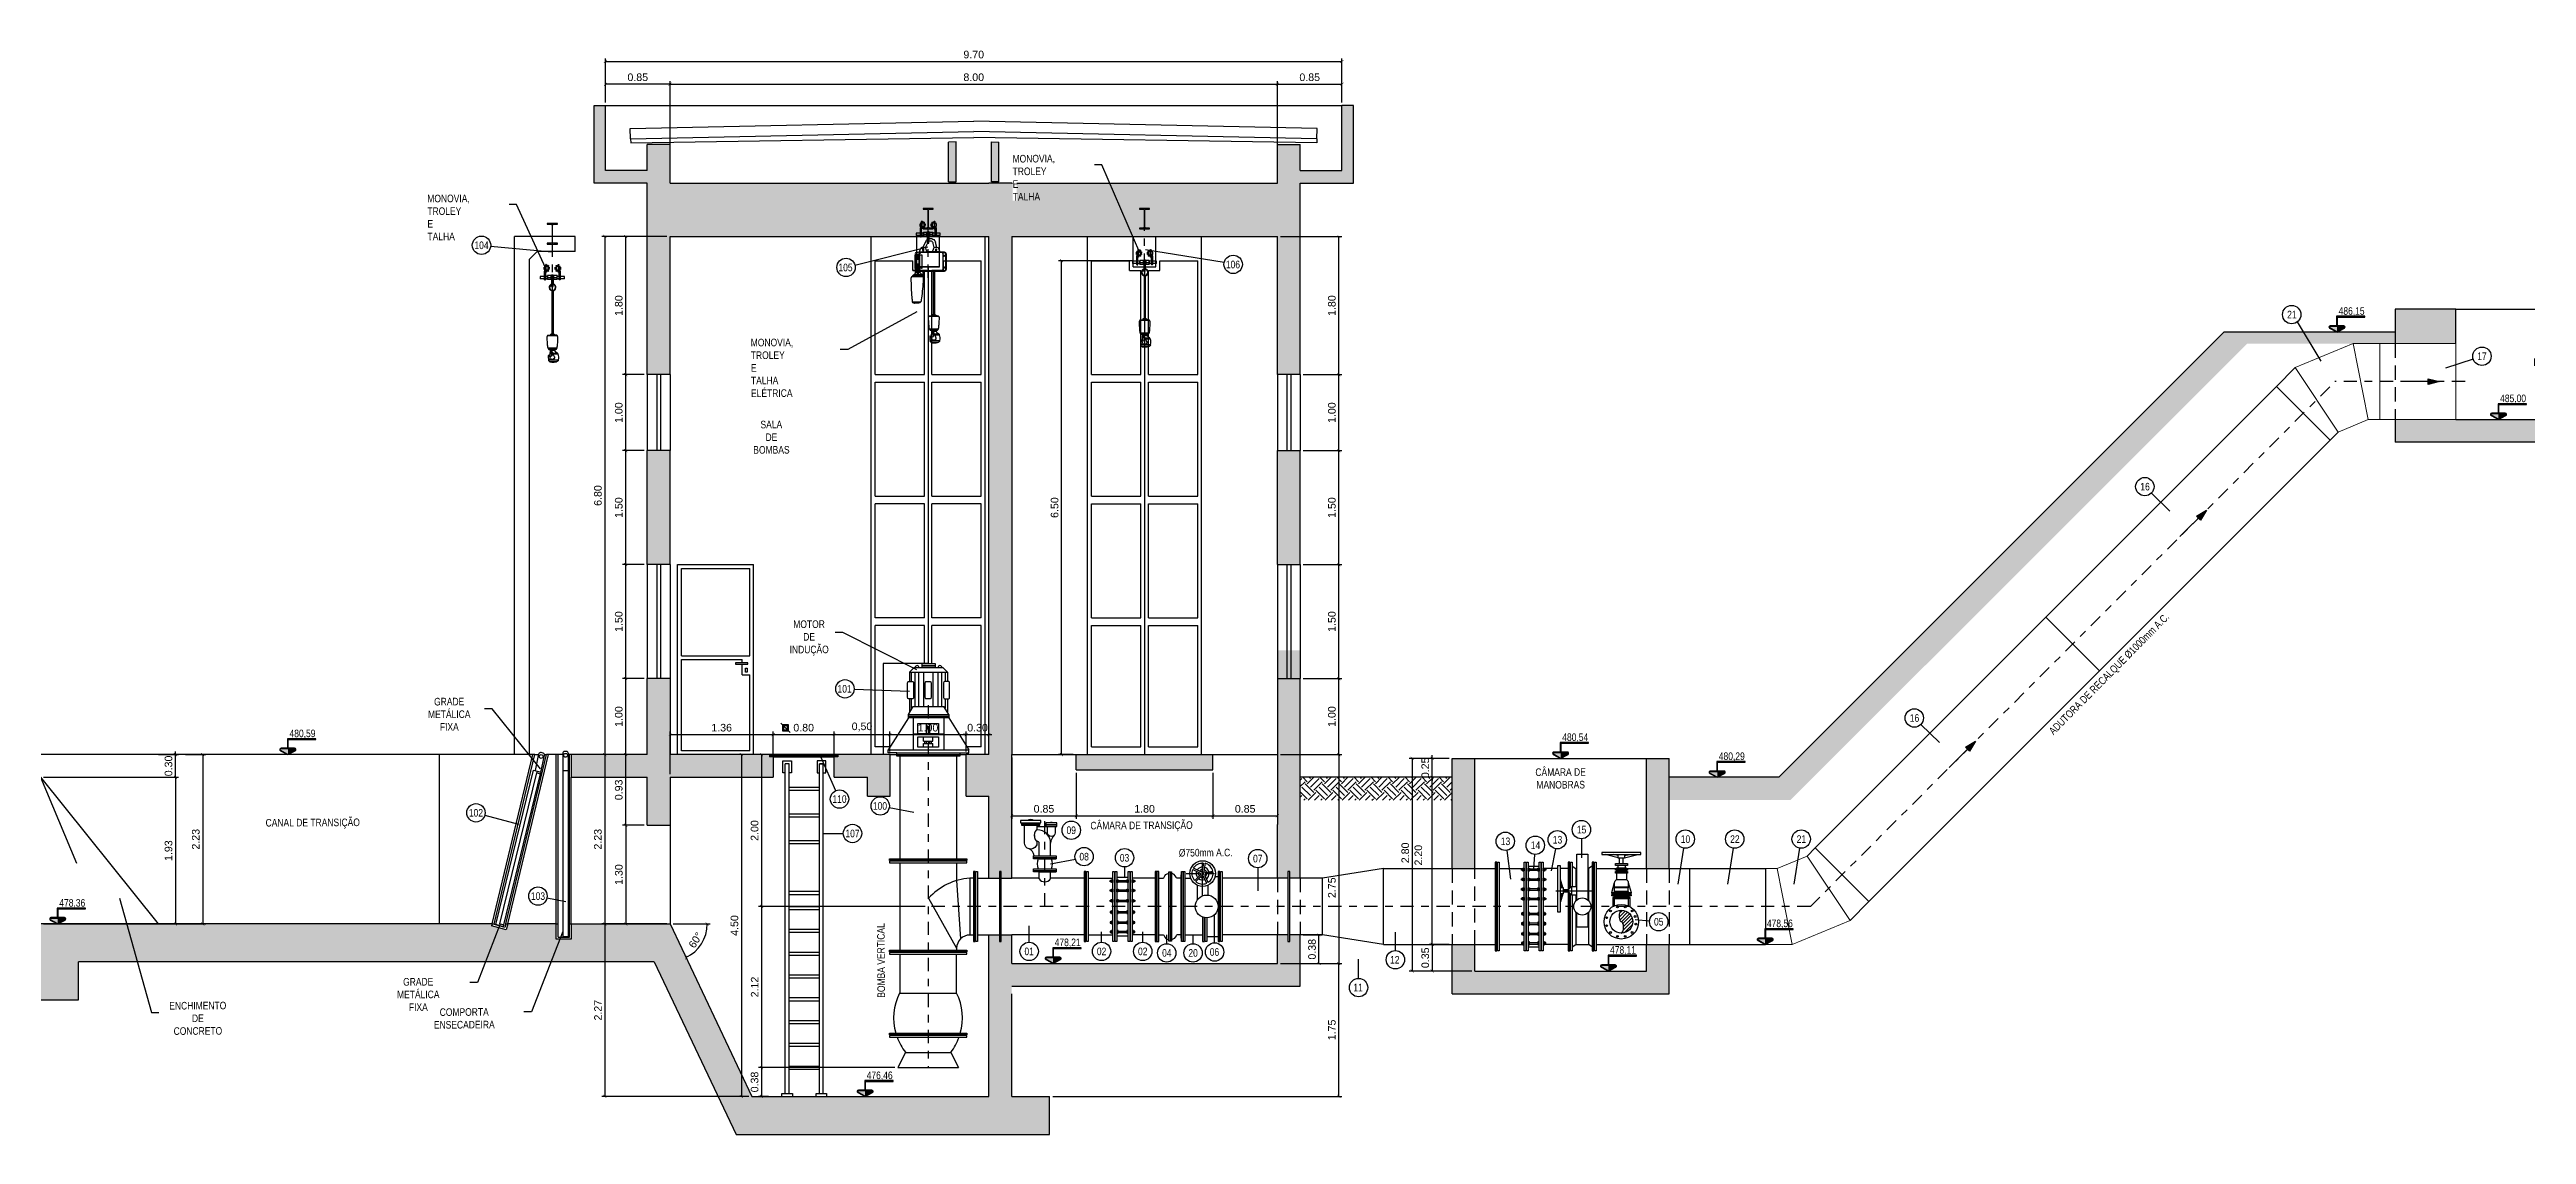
# Model space of a CAD drawing. Header units: feet. Extents: x 0 to 285167, y 0 to 9111449.
# Drawn here: x 285125.21 to 285157.84, y 9111397.99 to 9111412.27 of the extents above; entities that cross this region are included whole.
import ezdxf
from ezdxf import colors
from ezdxf.entities.mleader import LeaderData, LeaderLine
from ezdxf.enums import TextEntityAlignment as Align
from ezdxf.math import Vec2, Vec3

# ---------------------------------------------------------------- set-up
doc = ezdxf.new("R2010")
doc.units = ezdxf.units.FT
doc.header["$MEASUREMENT"] = 0
doc.linetypes.add('DASHDOT', pattern=[1, 0.5, -0.25, 0, -0.25])
doc.linetypes.add('HIDDEN', pattern=[0.375, 0.25, -0.125])
doc.layers.get('0').update_dxf_attribs({"linetype": 'CONTINUOUS'})
doc.layers.get('DEFPOINTS').update_dxf_attribs({"linetype": 'CONTINUOUS'})
for name, color, linetype in [('01', 1, 'CONTINUOUS'), ('02', 7, 'CONTINUOUS'), ('06', 6, 'CONTINUOUS'), ('A-NIVEIS', 1, 'CONTINUOUS'), ('A-TEXTO', 2, 'CONTINUOUS'), ('ARQ_SENTIDO', 1, 'CONTINUOUS'), ('EIXO', 1, 'DASHDOT'), ('H-SA-CONTORNO', 2, 'CONTINUOUS'), ('H-SA-DIM', 1, 'CONTINUOUS'), ('H-SA-ESTRUTURA (CORTE)', 5, 'CONTINUOUS'), ('H-SA-HTC CONCRETO', 253, 'CONTINUOUS'), ('H-SA-TEXTO', 2, 'CONTINUOUS'), ('H-SA-TUBOS', 3, 'CONTINUOUS'), ('INDIC', 2, 'CONTINUOUS'), ('Left View-EGC-Monovias', 1, 'CONTINUOUS'), ('Left View-H-SA-EQUIP', 1, 'CONTINUOUS'), ('R140', 5, 'CONTINUOUS')]:
    doc.layers.add(name, color=color, linetype=linetype)
doc.layers.add('P-PIPE', color=3, linetype='CONTINUOUS', lineweight=18)
doc.styles.add('EGC_Arial_2.0mm', font='arial.ttf', dxfattribs={"width": 0.8, "height": 2})
doc.styles.get("Standard").update_dxf_attribs({"font": 'arial.ttf'})
doc.dimstyles.new('Copy of EGC_2.0mm', dxfattribs={"dimtxt": 0.1, "dimasz": 0.04, "dimexe": 0.04, "dimexo": 0.04, "dimgap": 0.04, "dimtad": 1, "dimzin": 1, "dimdsep": 46, "dimtxsty": 'Standard', "dimblk": 'ARCHTICK', "dimcen": 0, "dimclrd": 1, "dimclre": 1, "dimclrt": 2, "dimazin": 0, "dimtfac": 1, "dimtix": 1, "dimtmove": 1, "dimatfit": 3, "dimldrblk": 'NONE', "dimfxl": 0.002, "dimtolj": 1, "dimtzin": 0, "dimlwd": -1, "dimarcsym": 0})

msp = doc.modelspace()

# ---------------------------------------------------------------- texts
at = {"layer": 'INDIC', "color": 2, "style": 'EGC_Arial_2.0mm', "width": 0.8}
for s, p in [('106', (285140.799, 9111409.437)), ('16', (285149.776, 9111403.468)), ('15', (285145.391, 9111401.999)), ('13', (285144.389, 9111401.845)), ('14', (285144.784, 9111401.793)), ('13', (285145.074, 9111401.866)), ('10', (285146.759, 9111401.874)), ('08', (285138.839, 9111401.643)), ('03', (285139.371, 9111401.628)), ('07', (285141.126, 9111401.618)), ('05', (285146.407, 9111400.786)), ('01', (285138.115, 9111400.396)), ('02', (285139.069, 9111400.396)), ('02', (285139.611, 9111400.396)), ('04', (285139.928, 9111400.376)), ('20', (285140.274, 9111400.376)), ('06', (285140.556, 9111400.388)), ('12', (285142.931, 9111400.286)), ('11', (285142.447, 9111399.92))]:
    msp.add_text(s, height=0.1, dxfattribs=at).set_placement(p, align=Align.MIDDLE_CENTER)

# ---------------------------------------------------------------- blocks, each defined once
blk = doc.blocks.new('_ArchTick')
at = {"color": 0, "linetype": 'ByBlock', "const_width": 0.15}
blk.add_lwpolyline([(-0.5, -0.5), (0.5, 0.5)], dxfattribs=at)
blk = doc.blocks.new('*D1267')
at = {"layer": 'DEFPOINTS', "color": 0, "transparency": 16777216}
for p in [(285138.541, 9111409.487), (285139.517, 9111409.487), (285138.735, 9111402.987)]:
    blk.add_point(p, dxfattribs=at)
at = {"layer": 'H-SA-DIM', "color": 1, "lineweight": -2, "transparency": 16777216}
for p, q in [((285139.477, 9111409.487), (285138.501, 9111409.487)), ((285138.695, 9111402.987), (285138.501, 9111402.987))]:
    blk.add_line(p, q, dxfattribs=at)
at = {"layer": 'H-SA-DIM', "color": 1, "transparency": 16777216}
blk.add_line((285138.541, 9111402.987), (285138.541, 9111409.487), dxfattribs=at)
at = {"layer": 'H-SA-DIM', "color": 1, "transparency": 16777216, "xscale": 0.04, "yscale": 0.04, "zscale": 0.04}
for p, rotation in [((285138.541, 9111409.487), 90), ((285138.541, 9111402.987), 270)]:
    blk.add_blockref('_ArchTick', p, dxfattribs=dict(at, rotation=rotation))
at = {"layer": 'H-SA-DIM', "color": 2, "transparency": 16777216, "insert": (285138.45, 9111406.237), "char_height": 0.1, "attachment_point": 5, "rotation": 90}
blk.add_mtext('\\A1;6.50', dxfattribs=at)
blk = doc.blocks.new('_None')
blk = doc.blocks.new('*D1268')
at = {"layer": 'DEFPOINTS', "color": 0, "transparency": 16777216}
for p in [(285136.281, 9111402.987), (285134.59, 9111400.987), (285136.785, 9111400.987)]:
    blk.add_point(p, dxfattribs=at)
at = {"layer": 'H-SA-DIM', "color": 1, "lineweight": -2, "transparency": 16777216}
for p, q in [((285136.241, 9111402.987), (285134.55, 9111402.987)), ((285136.745, 9111400.987), (285134.55, 9111400.987))]:
    blk.add_line(p, q, dxfattribs=at)
at = {"layer": 'H-SA-DIM', "color": 1, "transparency": 16777216}
blk.add_line((285134.59, 9111402.987), (285134.59, 9111400.987), dxfattribs=at)
at = {"layer": 'H-SA-DIM', "color": 1, "transparency": 16777216, "xscale": 0.04, "yscale": 0.04, "zscale": 0.04}
for p, rotation in [((285134.59, 9111402.987), 90), ((285134.59, 9111400.987), 270)]:
    blk.add_blockref('_ArchTick', p, dxfattribs=dict(at, rotation=rotation))
at = {"layer": 'H-SA-DIM', "color": 2, "transparency": 16777216, "insert": (285134.499, 9111401.987), "char_height": 0.1, "attachment_point": 5, "rotation": 90}
blk.add_mtext('\\A1;2.00', dxfattribs=at)
blk = doc.blocks.new('*D1269')
at = {"layer": 'DEFPOINTS', "color": 0, "transparency": 16777216}
for p in [(285136.785, 9111400.987), (285134.59, 9111398.867), (285136.385, 9111398.867)]:
    blk.add_point(p, dxfattribs=at)
at = {"layer": 'H-SA-DIM', "color": 1, "lineweight": -2, "transparency": 16777216}
for p, q in [((285136.745, 9111400.987), (285134.55, 9111400.987)), ((285136.345, 9111398.867), (285134.55, 9111398.867))]:
    blk.add_line(p, q, dxfattribs=at)
at = {"layer": 'H-SA-DIM', "color": 1, "transparency": 16777216}
blk.add_line((285134.59, 9111400.987), (285134.59, 9111398.867), dxfattribs=at)
at = {"layer": 'H-SA-DIM', "color": 1, "transparency": 16777216, "xscale": 0.04, "yscale": 0.04, "zscale": 0.04}
for p, rotation in [((285134.59, 9111400.987), 90), ((285134.59, 9111398.867), 270)]:
    blk.add_blockref('_ArchTick', p, dxfattribs=dict(at, rotation=rotation))
at = {"layer": 'H-SA-DIM', "color": 2, "transparency": 16777216, "insert": (285134.5, 9111399.927), "char_height": 0.1, "attachment_point": 5, "rotation": 90}
blk.add_mtext('\\A1;2.12', dxfattribs=at)
blk = doc.blocks.new('*D1270')
at = {"layer": 'DEFPOINTS', "color": 0, "transparency": 16777216}
for p in [(285141.385, 9111411.81), (285133.385, 9111410.506), (285141.385, 9111410.506)]:
    blk.add_point(p, dxfattribs=at)
at = {"layer": 'H-SA-DIM', "color": 1, "lineweight": -2, "transparency": 16777216}
for p, q in [((285133.385, 9111410.546), (285133.385, 9111411.85)), ((285141.385, 9111410.546), (285141.385, 9111411.85))]:
    blk.add_line(p, q, dxfattribs=at)
at = {"layer": 'H-SA-DIM', "color": 1, "transparency": 16777216}
blk.add_line((285133.385, 9111411.81), (285141.385, 9111411.81), dxfattribs=at)
at = {"layer": 'H-SA-DIM', "color": 1, "transparency": 16777216, "xscale": 0.04, "yscale": 0.04, "zscale": 0.04, "rotation": 180}
blk.add_blockref('_ArchTick', (285133.385, 9111411.81), dxfattribs=at)
at = {"layer": 'H-SA-DIM', "color": 1, "transparency": 16777216, "xscale": 0.04, "yscale": 0.04, "zscale": 0.04}
blk.add_blockref('_ArchTick', (285141.385, 9111411.81), dxfattribs=at)
at = {"layer": 'H-SA-DIM', "color": 2, "transparency": 16777216, "insert": (285137.385, 9111411.901), "char_height": 0.1, "attachment_point": 5}
blk.add_mtext('\\A1;8.00', dxfattribs=at)
blk = doc.blocks.new('*D1271')
at = {"layer": 'DEFPOINTS', "color": 0, "transparency": 16777216}
for p in [(285142.235, 9111412.109), (285132.535, 9111411.53), (285142.235, 9111411.53)]:
    blk.add_point(p, dxfattribs=at)
at = {"layer": 'H-SA-DIM', "color": 1, "lineweight": -2, "transparency": 16777216}
for p, q in [((285132.535, 9111411.57), (285132.535, 9111412.149)), ((285142.235, 9111411.57), (285142.235, 9111412.149))]:
    blk.add_line(p, q, dxfattribs=at)
at = {"layer": 'H-SA-DIM', "color": 1, "transparency": 16777216}
blk.add_line((285132.535, 9111412.109), (285142.235, 9111412.109), dxfattribs=at)
at = {"layer": 'H-SA-DIM', "color": 1, "transparency": 16777216, "xscale": 0.04, "yscale": 0.04, "zscale": 0.04, "rotation": 180}
blk.add_blockref('_ArchTick', (285132.535, 9111412.109), dxfattribs=at)
at = {"layer": 'H-SA-DIM', "color": 1, "transparency": 16777216, "xscale": 0.04, "yscale": 0.04, "zscale": 0.04}
blk.add_blockref('_ArchTick', (285142.235, 9111412.109), dxfattribs=at)
at = {"layer": 'H-SA-DIM', "color": 2, "transparency": 16777216, "insert": (285137.385, 9111412.2), "char_height": 0.1, "attachment_point": 5}
blk.add_mtext('\\A1;9.70', dxfattribs=at)
blk = doc.blocks.new('EGC-SETA SENTIDO DA TUBULAÇÃO')
h = blk.add_hatch(color=256)
h.dxf.hatch_style = 1
h.paths.add_polyline_path([(-3, 0.75), (0, 0), (-3, -0.75)])
blk.add_line((0, 0), (-9.84, 0))
blk.add_lwpolyline([(-3, 0.75), (0, 0), (-3, -0.75), (-3, 0.75)])
blk = doc.blocks.new('*U1226')
at = {"true_color": 0xffffff}
h = blk.add_hatch(color=7, dxfattribs=at)
h.dxf.hatch_style = 1
edge = h.paths.add_edge_path()
edge.add_line((-0.1, 1.66), (-1.77, 1.66))
edge.add_arc((-1.77, 1.31), 0.35, 90, 240)
edge.add_line((-1.95, 1.01), (0, 0))
edge.add_line((0, 0), (1.95, 1.01))
edge.add_arc((1.77, 1.31), 0.35, 300, 450)
edge.add_line((1.77, 1.66), (0.1, 1.66))
edge.add_line((0.1, 1.66), (0.1, 3.96))
edge.add_line((0.1, 3.96), (7.36, 3.96))
edge.add_line((7.36, 3.96), (7.36, 4.16))
edge.add_line((7.36, 4.16), (-0.1, 4.16))
edge.add_line((-0.1, 4.16), (-0.1, 1.66))
at = {"color": 7, "true_color": 0xffffff}
blk.add_lwpolyline([(-0.1, 1.66), (-1.77, 1.66, 0.767327), (-1.95, 1.01), (0, 0), (1.95, 1.01, 0.767327), (1.77, 1.66), (0.1, 1.66), (0.1, 3.96), (7.36, 3.96), (7.36, 4.16), (-0.1, 4.16)], format="xyb", close=True, dxfattribs=at)
blk.add_lwpolyline([(0, 0), (-1.9, 1.1, -0.767327), (-1.77, 1.56), (1.77, 1.56, -0.767327), (1.9, 1.1)], format="xyb", close=True)
blk.add_lwpolyline([(0, 1.56), (0, 4.06), (7.36, 4.06)])
for points in [[(0, 1.56), (0, 0), (0.93, 1.56), (1.06, 0.61)], [(0.93, 1.56), (1.06, 0.61), (1.86, 1.55), (1.9, 1.1)], [(1.86, 1.55), (1.9, 1.1), (1.99, 1.44), (2, 1.2)]]:
    blk.add_solid(points)
at = {"layer": 'A-TEXTO', "style": 'EGC_Arial_2.0mm', "width": 0.8}
blk.add_attdef('COTA', text='', height=2, dxfattribs=at).set_placement((7.26, 4.56), align=Align.RIGHT)
blk = doc.blocks.new('*U1220')
at = {"true_color": 0xffffff}
h = blk.add_hatch(color=7, dxfattribs=at)
h.dxf.hatch_style = 1
edge = h.paths.add_edge_path()
edge.add_line((-0.1, 1.66), (-1.77, 1.66))
edge.add_arc((-1.77, 1.31), 0.35, 90, 240)
edge.add_line((-1.95, 1.01), (0, 0))
edge.add_line((0, 0), (1.95, 1.01))
edge.add_arc((1.77, 1.31), 0.35, 300, 450)
edge.add_line((1.77, 1.66), (0.1, 1.66))
edge.add_line((0.1, 1.66), (0.1, 3.96))
edge.add_line((0.1, 3.96), (7.36, 3.96))
edge.add_line((7.36, 3.96), (7.36, 4.16))
edge.add_line((7.36, 4.16), (-0.1, 4.16))
edge.add_line((-0.1, 4.16), (-0.1, 1.66))
at = {"color": 7, "true_color": 0xffffff}
blk.add_lwpolyline([(-0.1, 1.66), (-1.77, 1.66, 0.767327), (-1.95, 1.01), (0, 0), (1.95, 1.01, 0.767327), (1.77, 1.66), (0.1, 1.66), (0.1, 3.96), (7.36, 3.96), (7.36, 4.16), (-0.1, 4.16)], format="xyb", close=True, dxfattribs=at)
blk.add_lwpolyline([(0, 0), (-1.9, 1.1, -0.767327), (-1.77, 1.56), (1.77, 1.56, -0.767327), (1.9, 1.1)], format="xyb", close=True)
blk.add_lwpolyline([(0, 1.56), (0, 4.06), (7.36, 4.06)])
for points in [[(0, 1.56), (0, 0), (0.93, 1.56), (1.06, 0.61)], [(0.93, 1.56), (1.06, 0.61), (1.86, 1.55), (1.9, 1.1)], [(1.86, 1.55), (1.9, 1.1), (1.99, 1.44), (2, 1.2)]]:
    blk.add_solid(points)
at = {"layer": 'A-TEXTO', "style": 'EGC_Arial_2.0mm', "width": 0.8}
blk.add_attdef('COTA', text='', height=2, dxfattribs=at).set_placement((7.26, 4.56), align=Align.RIGHT)
blk = doc.blocks.new('*U1221')
at = {"true_color": 0xffffff}
h = blk.add_hatch(color=7, dxfattribs=at)
h.dxf.hatch_style = 1
edge = h.paths.add_edge_path()
edge.add_line((-0.1, 1.66), (-1.77, 1.66))
edge.add_arc((-1.77, 1.31), 0.35, 90, 240)
edge.add_line((-1.95, 1.01), (0, 0))
edge.add_line((0, 0), (1.95, 1.01))
edge.add_arc((1.77, 1.31), 0.35, 300, 450)
edge.add_line((1.77, 1.66), (0.1, 1.66))
edge.add_line((0.1, 1.66), (0.1, 3.96))
edge.add_line((0.1, 3.96), (7.36, 3.96))
edge.add_line((7.36, 3.96), (7.36, 4.16))
edge.add_line((7.36, 4.16), (-0.1, 4.16))
edge.add_line((-0.1, 4.16), (-0.1, 1.66))
at = {"color": 7, "true_color": 0xffffff}
blk.add_lwpolyline([(-0.1, 1.66), (-1.77, 1.66, 0.767327), (-1.95, 1.01), (0, 0), (1.95, 1.01, 0.767327), (1.77, 1.66), (0.1, 1.66), (0.1, 3.96), (7.36, 3.96), (7.36, 4.16), (-0.1, 4.16)], format="xyb", close=True, dxfattribs=at)
blk.add_lwpolyline([(0, 0), (-1.9, 1.1, -0.767327), (-1.77, 1.56), (1.77, 1.56, -0.767327), (1.9, 1.1)], format="xyb", close=True)
blk.add_lwpolyline([(0, 1.56), (0, 4.06), (7.36, 4.06)])
for points in [[(0, 1.56), (0, 0), (0.93, 1.56), (1.06, 0.61)], [(0.93, 1.56), (1.06, 0.61), (1.86, 1.55), (1.9, 1.1)], [(1.86, 1.55), (1.9, 1.1), (1.99, 1.44), (2, 1.2)]]:
    blk.add_solid(points)
at = {"layer": 'A-TEXTO', "style": 'EGC_Arial_2.0mm', "width": 0.8}
blk.add_attdef('COTA', text='', height=2, dxfattribs=at).set_placement((7.26, 4.56), align=Align.RIGHT)
blk = doc.blocks.new('*U1222')
at = {"true_color": 0xffffff}
h = blk.add_hatch(color=7, dxfattribs=at)
h.dxf.hatch_style = 1
edge = h.paths.add_edge_path()
edge.add_line((-0.1, 1.66), (-1.77, 1.66))
edge.add_arc((-1.77, 1.31), 0.35, 90, 240)
edge.add_line((-1.95, 1.01), (0, 0))
edge.add_line((0, 0), (1.95, 1.01))
edge.add_arc((1.77, 1.31), 0.35, 300, 450)
edge.add_line((1.77, 1.66), (0.1, 1.66))
edge.add_line((0.1, 1.66), (0.1, 3.96))
edge.add_line((0.1, 3.96), (7.36, 3.96))
edge.add_line((7.36, 3.96), (7.36, 4.16))
edge.add_line((7.36, 4.16), (-0.1, 4.16))
edge.add_line((-0.1, 4.16), (-0.1, 1.66))
at = {"color": 7, "true_color": 0xffffff}
blk.add_lwpolyline([(-0.1, 1.66), (-1.77, 1.66, 0.767327), (-1.95, 1.01), (0, 0), (1.95, 1.01, 0.767327), (1.77, 1.66), (0.1, 1.66), (0.1, 3.96), (7.36, 3.96), (7.36, 4.16), (-0.1, 4.16)], format="xyb", close=True, dxfattribs=at)
blk.add_lwpolyline([(0, 0), (-1.9, 1.1, -0.767327), (-1.77, 1.56), (1.77, 1.56, -0.767327), (1.9, 1.1)], format="xyb", close=True)
blk.add_lwpolyline([(0, 1.56), (0, 4.06), (7.36, 4.06)])
for points in [[(0, 1.56), (0, 0), (0.93, 1.56), (1.06, 0.61)], [(0.93, 1.56), (1.06, 0.61), (1.86, 1.55), (1.9, 1.1)], [(1.86, 1.55), (1.9, 1.1), (1.99, 1.44), (2, 1.2)]]:
    blk.add_solid(points)
at = {"layer": 'A-TEXTO', "style": 'EGC_Arial_2.0mm', "width": 0.8}
blk.add_attdef('COTA', text='', height=2, dxfattribs=at).set_placement((7.26, 4.56), align=Align.RIGHT)
blk = doc.blocks.new('*U1223')
at = {"true_color": 0xffffff}
h = blk.add_hatch(color=7, dxfattribs=at)
h.dxf.hatch_style = 1
edge = h.paths.add_edge_path()
edge.add_line((-0.1, 1.66), (-1.77, 1.66))
edge.add_arc((-1.77, 1.31), 0.35, 90, 240)
edge.add_line((-1.95, 1.01), (0, 0))
edge.add_line((0, 0), (1.95, 1.01))
edge.add_arc((1.77, 1.31), 0.35, 300, 450)
edge.add_line((1.77, 1.66), (0.1, 1.66))
edge.add_line((0.1, 1.66), (0.1, 3.96))
edge.add_line((0.1, 3.96), (7.36, 3.96))
edge.add_line((7.36, 3.96), (7.36, 4.16))
edge.add_line((7.36, 4.16), (-0.1, 4.16))
edge.add_line((-0.1, 4.16), (-0.1, 1.66))
at = {"color": 7, "true_color": 0xffffff}
blk.add_lwpolyline([(-0.1, 1.66), (-1.77, 1.66, 0.767327), (-1.95, 1.01), (0, 0), (1.95, 1.01, 0.767327), (1.77, 1.66), (0.1, 1.66), (0.1, 3.96), (7.36, 3.96), (7.36, 4.16), (-0.1, 4.16)], format="xyb", close=True, dxfattribs=at)
blk.add_lwpolyline([(0, 0), (-1.9, 1.1, -0.767327), (-1.77, 1.56), (1.77, 1.56, -0.767327), (1.9, 1.1)], format="xyb", close=True)
blk.add_lwpolyline([(0, 1.56), (0, 4.06), (7.36, 4.06)])
for points in [[(0, 1.56), (0, 0), (0.93, 1.56), (1.06, 0.61)], [(0.93, 1.56), (1.06, 0.61), (1.86, 1.55), (1.9, 1.1)], [(1.86, 1.55), (1.9, 1.1), (1.99, 1.44), (2, 1.2)]]:
    blk.add_solid(points)
at = {"layer": 'A-TEXTO', "style": 'EGC_Arial_2.0mm', "width": 0.8}
blk.add_attdef('COTA', text='', height=2, dxfattribs=at).set_placement((7.26, 4.56), align=Align.RIGHT)
blk = doc.blocks.new('*U1224')
at = {"true_color": 0xffffff}
h = blk.add_hatch(color=7, dxfattribs=at)
h.dxf.hatch_style = 1
edge = h.paths.add_edge_path()
edge.add_line((-0.1, 1.66), (-1.77, 1.66))
edge.add_arc((-1.77, 1.31), 0.35, 90, 240)
edge.add_line((-1.95, 1.01), (0, 0))
edge.add_line((0, 0), (1.95, 1.01))
edge.add_arc((1.77, 1.31), 0.35, 300, 450)
edge.add_line((1.77, 1.66), (0.1, 1.66))
edge.add_line((0.1, 1.66), (0.1, 3.96))
edge.add_line((0.1, 3.96), (7.36, 3.96))
edge.add_line((7.36, 3.96), (7.36, 4.16))
edge.add_line((7.36, 4.16), (-0.1, 4.16))
edge.add_line((-0.1, 4.16), (-0.1, 1.66))
at = {"color": 7, "true_color": 0xffffff}
blk.add_lwpolyline([(-0.1, 1.66), (-1.77, 1.66, 0.767327), (-1.95, 1.01), (0, 0), (1.95, 1.01, 0.767327), (1.77, 1.66), (0.1, 1.66), (0.1, 3.96), (7.36, 3.96), (7.36, 4.16), (-0.1, 4.16)], format="xyb", close=True, dxfattribs=at)
blk.add_lwpolyline([(0, 0), (-1.9, 1.1, -0.767327), (-1.77, 1.56), (1.77, 1.56, -0.767327), (1.9, 1.1)], format="xyb", close=True)
blk.add_lwpolyline([(0, 1.56), (0, 4.06), (7.36, 4.06)])
for points in [[(0, 1.56), (0, 0), (0.93, 1.56), (1.06, 0.61)], [(0.93, 1.56), (1.06, 0.61), (1.86, 1.55), (1.9, 1.1)], [(1.86, 1.55), (1.9, 1.1), (1.99, 1.44), (2, 1.2)]]:
    blk.add_solid(points)
at = {"layer": 'A-TEXTO', "style": 'EGC_Arial_2.0mm', "width": 0.8}
blk.add_attdef('COTA', text='', height=2, dxfattribs=at).set_placement((7.26, 4.56), align=Align.RIGHT)
blk = doc.blocks.new('*D1230')
at = {"layer": 'DEFPOINTS', "color": 0, "transparency": 16777216}
for p in [(285133.085, 9111402.057), (285132.802, 9111400.757), (285133.085, 9111400.757)]:
    blk.add_point(p, dxfattribs=at)
at = {"layer": 'H-SA-DIM', "color": 1, "lineweight": -2, "transparency": 16777216}
for p, q in [((285133.045, 9111402.057), (285132.762, 9111402.057)), ((285133.045, 9111400.757), (285132.762, 9111400.757))]:
    blk.add_line(p, q, dxfattribs=at)
at = {"layer": 'H-SA-DIM', "color": 1, "transparency": 16777216}
blk.add_line((285132.802, 9111402.057), (285132.802, 9111400.757), dxfattribs=at)
at = {"layer": 'H-SA-DIM', "color": 1, "transparency": 16777216, "xscale": 0.04, "yscale": 0.04, "zscale": 0.04}
for p, rotation in [((285132.802, 9111402.057), 90), ((285132.802, 9111400.757), 270)]:
    blk.add_blockref('_ArchTick', p, dxfattribs=dict(at, rotation=rotation))
at = {"layer": 'H-SA-DIM', "color": 2, "transparency": 16777216, "insert": (285132.711, 9111401.407), "char_height": 0.1, "attachment_point": 5, "rotation": 90}
blk.add_mtext('\\A1;1.30', dxfattribs=at)
blk = doc.blocks.new('*D1231')
at = {"layer": 'DEFPOINTS', "color": 0, "transparency": 16777216}
for p in [(285132.801, 9111402.987), (285133.083, 9111402.987), (285133.083, 9111402.057)]:
    blk.add_point(p, dxfattribs=at)
at = {"layer": 'H-SA-DIM', "color": 1, "lineweight": -2, "transparency": 16777216}
for p, q in [((285133.043, 9111402.987), (285132.761, 9111402.987)), ((285133.043, 9111402.057), (285132.761, 9111402.057))]:
    blk.add_line(p, q, dxfattribs=at)
at = {"layer": 'H-SA-DIM', "color": 1, "transparency": 16777216}
blk.add_line((285132.801, 9111402.057), (285132.801, 9111402.987), dxfattribs=at)
at = {"layer": 'H-SA-DIM', "color": 1, "transparency": 16777216, "xscale": 0.04, "yscale": 0.04, "zscale": 0.04}
for p, rotation in [((285132.801, 9111402.987), 90), ((285132.801, 9111402.057), 270)]:
    blk.add_blockref('_ArchTick', p, dxfattribs=dict(at, rotation=rotation))
at = {"layer": 'H-SA-DIM', "color": 2, "transparency": 16777216, "insert": (285132.71, 9111402.522), "char_height": 0.1, "attachment_point": 5, "rotation": 90}
blk.add_mtext('\\A1;0.93', dxfattribs=at)
blk = doc.blocks.new('*D1232')
at = {"layer": 'DEFPOINTS', "color": 0, "transparency": 16777216}
for p in [(285132.801, 9111403.987), (285133.085, 9111403.987), (285133.085, 9111402.987)]:
    blk.add_point(p, dxfattribs=at)
at = {"layer": 'H-SA-DIM', "color": 1, "lineweight": -2, "transparency": 16777216}
for p, q in [((285133.045, 9111403.987), (285132.761, 9111403.987)), ((285133.045, 9111402.987), (285132.761, 9111402.987))]:
    blk.add_line(p, q, dxfattribs=at)
at = {"layer": 'H-SA-DIM', "color": 1, "transparency": 16777216}
blk.add_line((285132.801, 9111402.987), (285132.801, 9111403.987), dxfattribs=at)
at = {"layer": 'H-SA-DIM', "color": 1, "transparency": 16777216, "xscale": 0.04, "yscale": 0.04, "zscale": 0.04}
for p, rotation in [((285132.801, 9111403.987), 90), ((285132.801, 9111402.987), 270)]:
    blk.add_blockref('_ArchTick', p, dxfattribs=dict(at, rotation=rotation))
at = {"layer": 'H-SA-DIM', "color": 2, "transparency": 16777216, "insert": (285132.71, 9111403.487), "char_height": 0.1, "attachment_point": 5, "rotation": 90}
blk.add_mtext('\\A1;1.00', dxfattribs=at)
blk = doc.blocks.new('*D1233')
at = {"layer": 'DEFPOINTS', "color": 0, "transparency": 16777216}
for p in [(285132.801, 9111405.487), (285133.085, 9111405.487), (285133.085, 9111403.987)]:
    blk.add_point(p, dxfattribs=at)
at = {"layer": 'H-SA-DIM', "color": 1, "lineweight": -2, "transparency": 16777216}
for p, q in [((285133.045, 9111405.487), (285132.761, 9111405.487)), ((285133.045, 9111403.987), (285132.761, 9111403.987))]:
    blk.add_line(p, q, dxfattribs=at)
at = {"layer": 'H-SA-DIM', "color": 1, "transparency": 16777216}
blk.add_line((285132.801, 9111403.987), (285132.801, 9111405.487), dxfattribs=at)
at = {"layer": 'H-SA-DIM', "color": 1, "transparency": 16777216, "xscale": 0.04, "yscale": 0.04, "zscale": 0.04}
for p, rotation in [((285132.801, 9111405.487), 90), ((285132.801, 9111403.987), 270)]:
    blk.add_blockref('_ArchTick', p, dxfattribs=dict(at, rotation=rotation))
at = {"layer": 'H-SA-DIM', "color": 2, "transparency": 16777216, "insert": (285132.71, 9111404.737), "char_height": 0.1, "attachment_point": 5, "rotation": 90}
blk.add_mtext('\\A1;1.50', dxfattribs=at)
blk = doc.blocks.new('*D1234')
at = {"layer": 'DEFPOINTS', "color": 0, "transparency": 16777216}
for p in [(285132.801, 9111406.987), (285133.083, 9111406.987), (285133.085, 9111405.487)]:
    blk.add_point(p, dxfattribs=at)
at = {"layer": 'H-SA-DIM', "color": 1, "lineweight": -2, "transparency": 16777216}
for p, q in [((285133.043, 9111406.987), (285132.761, 9111406.987)), ((285133.045, 9111405.487), (285132.761, 9111405.487))]:
    blk.add_line(p, q, dxfattribs=at)
at = {"layer": 'H-SA-DIM', "color": 1, "transparency": 16777216}
blk.add_line((285132.801, 9111405.487), (285132.801, 9111406.987), dxfattribs=at)
at = {"layer": 'H-SA-DIM', "color": 1, "transparency": 16777216, "xscale": 0.04, "yscale": 0.04, "zscale": 0.04}
for p, rotation in [((285132.801, 9111406.987), 90), ((285132.801, 9111405.487), 270)]:
    blk.add_blockref('_ArchTick', p, dxfattribs=dict(at, rotation=rotation))
at = {"layer": 'H-SA-DIM', "color": 2, "transparency": 16777216, "insert": (285132.71, 9111406.237), "char_height": 0.1, "attachment_point": 5, "rotation": 90}
blk.add_mtext('\\A1;1.50', dxfattribs=at)
blk = doc.blocks.new('*D1235')
at = {"layer": 'DEFPOINTS', "color": 0, "transparency": 16777216}
for p in [(285132.801, 9111407.987), (285133.085, 9111407.987), (285133.083, 9111406.987)]:
    blk.add_point(p, dxfattribs=at)
at = {"layer": 'H-SA-DIM', "color": 1, "lineweight": -2, "transparency": 16777216}
for p, q in [((285133.045, 9111407.987), (285132.761, 9111407.987)), ((285133.043, 9111406.987), (285132.761, 9111406.987))]:
    blk.add_line(p, q, dxfattribs=at)
at = {"layer": 'H-SA-DIM', "color": 1, "transparency": 16777216}
blk.add_line((285132.801, 9111406.987), (285132.801, 9111407.987), dxfattribs=at)
at = {"layer": 'H-SA-DIM', "color": 1, "transparency": 16777216, "xscale": 0.04, "yscale": 0.04, "zscale": 0.04}
for p, rotation in [((285132.801, 9111407.987), 90), ((285132.801, 9111406.987), 270)]:
    blk.add_blockref('_ArchTick', p, dxfattribs=dict(at, rotation=rotation))
at = {"layer": 'H-SA-DIM', "color": 2, "transparency": 16777216, "insert": (285132.71, 9111407.487), "char_height": 0.1, "attachment_point": 5, "rotation": 90}
blk.add_mtext('\\A1;1.00', dxfattribs=at)
blk = doc.blocks.new('*D1236')
at = {"layer": 'DEFPOINTS', "color": 0, "transparency": 16777216}
for p in [(285132.801, 9111409.806), (285133.385, 9111409.806), (285133.085, 9111407.987)]:
    blk.add_point(p, dxfattribs=at)
at = {"layer": 'H-SA-DIM', "color": 1, "lineweight": -2, "transparency": 16777216}
for p, q in [((285133.345, 9111409.806), (285132.761, 9111409.806)), ((285133.045, 9111407.987), (285132.761, 9111407.987))]:
    blk.add_line(p, q, dxfattribs=at)
at = {"layer": 'H-SA-DIM', "color": 1, "transparency": 16777216}
blk.add_line((285132.801, 9111407.987), (285132.801, 9111409.806), dxfattribs=at)
at = {"layer": 'H-SA-DIM', "color": 1, "transparency": 16777216, "xscale": 0.04, "yscale": 0.04, "zscale": 0.04}
for p, rotation in [((285132.801, 9111409.806), 90), ((285132.801, 9111407.987), 270)]:
    blk.add_blockref('_ArchTick', p, dxfattribs=dict(at, rotation=rotation))
at = {"layer": 'H-SA-DIM', "color": 2, "transparency": 16777216, "insert": (285132.71, 9111408.896), "char_height": 0.1, "attachment_point": 5, "rotation": 90}
blk.add_mtext('\\A1;1.80', dxfattribs=at)
blk = doc.blocks.new('*D1237')
at = {"layer": 'DEFPOINTS', "color": 0, "transparency": 16777216}
for p in [(285133.385, 9111409.806), (285132.526, 9111402.987), (285133.085, 9111402.987)]:
    blk.add_point(p, dxfattribs=at)
at = {"layer": 'H-SA-DIM', "color": 1, "lineweight": -2, "transparency": 16777216}
for p, q in [((285133.345, 9111409.806), (285132.486, 9111409.806)), ((285133.045, 9111402.987), (285132.486, 9111402.987))]:
    blk.add_line(p, q, dxfattribs=at)
at = {"layer": 'H-SA-DIM', "color": 1, "transparency": 16777216}
blk.add_line((285132.526, 9111409.806), (285132.526, 9111402.987), dxfattribs=at)
at = {"layer": 'H-SA-DIM', "color": 1, "transparency": 16777216, "xscale": 0.04, "yscale": 0.04, "zscale": 0.04}
for p, rotation in [((285132.526, 9111409.806), 90), ((285132.526, 9111402.987), 270)]:
    blk.add_blockref('_ArchTick', p, dxfattribs=dict(at, rotation=rotation))
at = {"layer": 'H-SA-DIM', "color": 2, "transparency": 16777216, "insert": (285132.435, 9111406.396), "char_height": 0.1, "attachment_point": 5, "rotation": 90}
blk.add_mtext('\\A1;6.80', dxfattribs=at)
blk = doc.blocks.new('*D1238')
at = {"layer": 'DEFPOINTS', "color": 0, "transparency": 16777216}
for p in [(285133.085, 9111402.987), (285132.526, 9111400.757), (285133.085, 9111400.757)]:
    blk.add_point(p, dxfattribs=at)
at = {"layer": 'H-SA-DIM', "color": 1, "lineweight": -2, "transparency": 16777216}
for p, q in [((285133.045, 9111402.987), (285132.486, 9111402.987)), ((285133.045, 9111400.757), (285132.486, 9111400.757))]:
    blk.add_line(p, q, dxfattribs=at)
at = {"layer": 'H-SA-DIM', "color": 1, "transparency": 16777216}
blk.add_line((285132.526, 9111402.987), (285132.526, 9111400.757), dxfattribs=at)
at = {"layer": 'H-SA-DIM', "color": 1, "transparency": 16777216, "xscale": 0.04, "yscale": 0.04, "zscale": 0.04}
for p, rotation in [((285132.526, 9111402.987), 90), ((285132.526, 9111400.757), 270)]:
    blk.add_blockref('_ArchTick', p, dxfattribs=dict(at, rotation=rotation))
at = {"layer": 'H-SA-DIM', "color": 2, "transparency": 16777216, "insert": (285132.435, 9111401.872), "char_height": 0.1, "attachment_point": 5, "rotation": 90}
blk.add_mtext('\\A1;2.23', dxfattribs=at)
blk = doc.blocks.new('*D1239')
at = {"layer": 'DEFPOINTS', "color": 0, "transparency": 16777216}
for p in [(285136.385, 9111398.867), (285134.59, 9111398.487), (285134.722, 9111398.487)]:
    blk.add_point(p, dxfattribs=at)
at = {"layer": 'H-SA-DIM', "color": 1, "lineweight": -2, "transparency": 16777216}
for p, q in [((285136.345, 9111398.867), (285134.55, 9111398.867)), ((285134.682, 9111398.487), (285134.55, 9111398.487))]:
    blk.add_line(p, q, dxfattribs=at)
at = {"layer": 'H-SA-DIM', "color": 1, "transparency": 16777216}
blk.add_line((285134.59, 9111398.867), (285134.59, 9111398.487), dxfattribs=at)
at = {"layer": 'H-SA-DIM', "color": 1, "transparency": 16777216, "xscale": 0.04, "yscale": 0.04, "zscale": 0.04}
for p, rotation in [((285134.59, 9111398.867), 90), ((285134.59, 9111398.487), 270)]:
    blk.add_blockref('_ArchTick', p, dxfattribs=dict(at, rotation=rotation))
at = {"layer": 'H-SA-DIM', "color": 2, "transparency": 16777216, "insert": (285134.499, 9111398.677), "char_height": 0.1, "attachment_point": 5, "rotation": 90}
blk.add_mtext('\\A1;0.38', dxfattribs=at)
blk = doc.blocks.new('*D1240')
at = {"layer": 'DEFPOINTS', "color": 0, "transparency": 16777216}
for p in [(285134.92, 9111402.987), (285134.325, 9111398.487), (285134.461, 9111398.487)]:
    blk.add_point(p, dxfattribs=at)
at = {"layer": 'H-SA-DIM', "color": 1, "lineweight": -2, "transparency": 16777216}
for p, q in [((285134.88, 9111402.987), (285134.285, 9111402.987)), ((285134.421, 9111398.487), (285134.285, 9111398.487))]:
    blk.add_line(p, q, dxfattribs=at)
at = {"layer": 'H-SA-DIM', "color": 1, "transparency": 16777216}
blk.add_line((285134.325, 9111402.987), (285134.325, 9111398.487), dxfattribs=at)
at = {"layer": 'H-SA-DIM', "color": 1, "transparency": 16777216, "xscale": 0.04, "yscale": 0.04, "zscale": 0.04}
for p, rotation in [((285134.325, 9111402.987), 90), ((285134.325, 9111398.487), 270)]:
    blk.add_blockref('_ArchTick', p, dxfattribs=dict(at, rotation=rotation))
at = {"layer": 'H-SA-DIM', "color": 2, "transparency": 16777216, "insert": (285134.234, 9111400.737), "char_height": 0.1, "attachment_point": 5, "rotation": 90}
blk.add_mtext('\\A1;4.50', dxfattribs=at)
blk = doc.blocks.new('*D1241')
at = {"layer": 'DEFPOINTS', "color": 0, "transparency": 16777216}
for p in [(285141.385, 9111402.987), (285141.385, 9111400.237), (285142.193, 9111400.237)]:
    blk.add_point(p, dxfattribs=at)
at = {"layer": 'H-SA-DIM', "color": 1, "lineweight": -2, "transparency": 16777216}
for p, q in [((285141.425, 9111402.987), (285142.233, 9111402.987)), ((285141.425, 9111400.237), (285142.233, 9111400.237))]:
    blk.add_line(p, q, dxfattribs=at)
at = {"layer": 'H-SA-DIM', "color": 1, "transparency": 16777216}
blk.add_line((285142.193, 9111402.987), (285142.193, 9111400.237), dxfattribs=at)
at = {"layer": 'H-SA-DIM', "color": 1, "transparency": 16777216, "xscale": 0.04, "yscale": 0.04, "zscale": 0.04}
for p, rotation in [((285142.193, 9111402.987), 90), ((285142.193, 9111400.237), 270)]:
    blk.add_blockref('_ArchTick', p, dxfattribs=dict(at, rotation=rotation))
at = {"layer": 'H-SA-DIM', "color": 2, "transparency": 16777216, "insert": (285142.102, 9111401.234), "char_height": 0.1, "attachment_point": 5, "rotation": 90}
blk.add_mtext('\\A1;2.75', dxfattribs=at)
blk = doc.blocks.new('*D1242')
at = {"layer": 'DEFPOINTS', "color": 0, "transparency": 16777216}
for p in [(285143.685, 9111402.937), (285143.16, 9111400.137), (285143.985, 9111400.137)]:
    blk.add_point(p, dxfattribs=at)
at = {"layer": 'H-SA-DIM', "color": 1, "lineweight": -2, "transparency": 16777216}
for p, q in [((285143.645, 9111402.937), (285143.12, 9111402.937)), ((285143.945, 9111400.137), (285143.12, 9111400.137))]:
    blk.add_line(p, q, dxfattribs=at)
at = {"layer": 'H-SA-DIM', "color": 1, "transparency": 16777216}
blk.add_line((285143.16, 9111402.937), (285143.16, 9111400.137), dxfattribs=at)
at = {"layer": 'H-SA-DIM', "color": 1, "transparency": 16777216, "xscale": 0.04, "yscale": 0.04, "zscale": 0.04}
for p, rotation in [((285143.16, 9111402.937), 90), ((285143.16, 9111400.137), 270)]:
    blk.add_blockref('_ArchTick', p, dxfattribs=dict(at, rotation=rotation))
at = {"layer": 'H-SA-DIM', "color": 2, "transparency": 16777216, "insert": (285143.069, 9111401.693), "char_height": 0.1, "attachment_point": 5, "rotation": 90}
blk.add_mtext('\\A1;2.80', dxfattribs=at)
blk = doc.blocks.new('*U1225')
at = {"true_color": 0xffffff}
h = blk.add_hatch(color=7, dxfattribs=at)
h.dxf.hatch_style = 1
edge = h.paths.add_edge_path()
edge.add_line((-0.1, 1.66), (-1.77, 1.66))
edge.add_arc((-1.77, 1.31), 0.35, 90, 240)
edge.add_line((-1.95, 1.01), (0, 0))
edge.add_line((0, 0), (1.95, 1.01))
edge.add_arc((1.77, 1.31), 0.35, 300, 450)
edge.add_line((1.77, 1.66), (0.1, 1.66))
edge.add_line((0.1, 1.66), (0.1, 3.96))
edge.add_line((0.1, 3.96), (7.36, 3.96))
edge.add_line((7.36, 3.96), (7.36, 4.16))
edge.add_line((7.36, 4.16), (-0.1, 4.16))
edge.add_line((-0.1, 4.16), (-0.1, 1.66))
at = {"color": 7, "true_color": 0xffffff}
blk.add_lwpolyline([(-0.1, 1.66), (-1.77, 1.66, 0.767327), (-1.95, 1.01), (0, 0), (1.95, 1.01, 0.767327), (1.77, 1.66), (0.1, 1.66), (0.1, 3.96), (7.36, 3.96), (7.36, 4.16), (-0.1, 4.16)], format="xyb", close=True, dxfattribs=at)
blk.add_lwpolyline([(0, 0), (-1.9, 1.1, -0.767327), (-1.77, 1.56), (1.77, 1.56, -0.767327), (1.9, 1.1)], format="xyb", close=True)
blk.add_lwpolyline([(0, 1.56), (0, 4.06), (7.36, 4.06)])
for points in [[(0, 1.56), (0, 0), (0.93, 1.56), (1.06, 0.61)], [(0.93, 1.56), (1.06, 0.61), (1.86, 1.55), (1.9, 1.1)], [(1.86, 1.55), (1.9, 1.1), (1.99, 1.44), (2, 1.2)]]:
    blk.add_solid(points)
at = {"layer": 'A-TEXTO', "style": 'EGC_Arial_2.0mm', "width": 0.8}
blk.add_attdef('COTA', text='', height=2, dxfattribs=at).set_placement((7.26, 4.56), align=Align.RIGHT)
blk = doc.blocks.new('*D1243')
at = {"layer": 'DEFPOINTS', "color": 0, "transparency": 16777216}
for p in [(285126.964, 9111402.987), (285125.286, 9111400.757), (285127.23, 9111400.757)]:
    blk.add_point(p, dxfattribs=at)
at = {"layer": 'H-SA-DIM', "color": 1, "lineweight": -2, "transparency": 16777216}
for p, q in [((285127.004, 9111402.987), (285127.27, 9111402.987)), ((285125.326, 9111400.757), (285127.27, 9111400.757))]:
    blk.add_line(p, q, dxfattribs=at)
at = {"layer": 'H-SA-DIM', "color": 1, "transparency": 16777216}
blk.add_line((285127.23, 9111402.987), (285127.23, 9111400.757), dxfattribs=at)
at = {"layer": 'H-SA-DIM', "color": 1, "transparency": 16777216, "xscale": 0.04, "yscale": 0.04, "zscale": 0.04}
for p, rotation in [((285127.23, 9111402.987), 90), ((285127.23, 9111400.757), 270)]:
    blk.add_blockref('_ArchTick', p, dxfattribs=dict(at, rotation=rotation))
at = {"layer": 'H-SA-DIM', "color": 2, "transparency": 16777216, "insert": (285127.139, 9111401.872), "char_height": 0.1, "attachment_point": 5, "rotation": 90}
blk.add_mtext('\\A1;2.23', dxfattribs=at)
blk = doc.blocks.new('*D1244')
at = {"layer": 'DEFPOINTS', "color": 0, "transparency": 16777216}
for p in [(285134.745, 9111403.249), (285134.745, 9111402.957), (285133.385, 9111402.687)]:
    blk.add_point(p, dxfattribs=at)
at = {"layer": 'H-SA-DIM', "color": 1, "lineweight": -2, "transparency": 16777216}
for p, q in [((285133.385, 9111402.727), (285133.385, 9111403.289)), ((285134.745, 9111402.997), (285134.745, 9111403.289))]:
    blk.add_line(p, q, dxfattribs=at)
at = {"layer": 'H-SA-DIM', "color": 1, "transparency": 16777216}
blk.add_line((285133.385, 9111403.249), (285134.745, 9111403.249), dxfattribs=at)
at = {"layer": 'H-SA-DIM', "color": 1, "transparency": 16777216, "xscale": 0.04, "yscale": 0.04, "zscale": 0.04, "rotation": 180}
blk.add_blockref('_ArchTick', (285133.385, 9111403.249), dxfattribs=at)
at = {"layer": 'H-SA-DIM', "color": 1, "transparency": 16777216, "xscale": 0.04, "yscale": 0.04, "zscale": 0.04}
blk.add_blockref('_ArchTick', (285134.745, 9111403.249), dxfattribs=at)
at = {"layer": 'H-SA-DIM', "color": 2, "transparency": 16777216, "insert": (285134.065, 9111403.34), "char_height": 0.1, "attachment_point": 5}
blk.add_mtext('\\A1;1.36', dxfattribs=at)
blk = doc.blocks.new('*D1245')
at = {"layer": 'DEFPOINTS', "color": 0, "transparency": 16777216}
for p in [(285135.545, 9111403.249), (285134.745, 9111402.957), (285135.545, 9111402.957)]:
    blk.add_point(p, dxfattribs=at)
at = {"layer": 'H-SA-DIM', "color": 1, "lineweight": -2, "transparency": 16777216}
for p, q in [((285134.745, 9111402.997), (285134.745, 9111403.289)), ((285135.545, 9111402.997), (285135.545, 9111403.289))]:
    blk.add_line(p, q, dxfattribs=at)
at = {"layer": 'H-SA-DIM', "color": 1, "transparency": 16777216}
blk.add_line((285134.745, 9111403.249), (285135.545, 9111403.249), dxfattribs=at)
at = {"layer": 'H-SA-DIM', "color": 1, "transparency": 16777216, "xscale": 0.04, "yscale": 0.04, "zscale": 0.04, "rotation": 180}
blk.add_blockref('_ArchTick', (285134.745, 9111403.249), dxfattribs=at)
at = {"layer": 'H-SA-DIM', "color": 1, "transparency": 16777216, "xscale": 0.04, "yscale": 0.04, "zscale": 0.04}
blk.add_blockref('_ArchTick', (285135.545, 9111403.249), dxfattribs=at)
at = {"layer": 'H-SA-DIM', "color": 2, "transparency": 16777216, "insert": (285135.145, 9111403.34), "char_height": 0.1, "attachment_point": 5}
blk.add_mtext('\\A1;0.80', dxfattribs=at)
blk = doc.blocks.new('*D1246')
at = {"layer": 'DEFPOINTS', "color": 0, "transparency": 16777216}
for p in [(285136.281, 9111403.249), (285135.545, 9111402.957), (285136.281, 9111402.987)]:
    blk.add_point(p, dxfattribs=at)
at = {"layer": 'H-SA-DIM', "color": 1, "lineweight": -2, "transparency": 16777216}
for p, q in [((285135.545, 9111402.997), (285135.545, 9111403.289)), ((285136.281, 9111403.027), (285136.281, 9111403.289))]:
    blk.add_line(p, q, dxfattribs=at)
at = {"layer": 'H-SA-DIM', "color": 1, "transparency": 16777216}
blk.add_line((285135.545, 9111403.249), (285136.281, 9111403.249), dxfattribs=at)
at = {"layer": 'H-SA-DIM', "color": 1, "transparency": 16777216, "xscale": 0.04, "yscale": 0.04, "zscale": 0.04, "rotation": 180}
blk.add_blockref('_ArchTick', (285135.545, 9111403.249), dxfattribs=at)
at = {"layer": 'H-SA-DIM', "color": 1, "transparency": 16777216, "xscale": 0.04, "yscale": 0.04, "zscale": 0.04}
blk.add_blockref('_ArchTick', (285136.281, 9111403.249), dxfattribs=at)
at = {"layer": 'H-SA-DIM', "color": 2, "transparency": 16777216, "insert": (285135.913, 9111403.349), "char_height": 0.1, "attachment_point": 5}
blk.add_mtext('\\A1;0,50', dxfattribs=at)
blk = doc.blocks.new('*D1247')
at = {"layer": 'DEFPOINTS', "color": 0, "transparency": 16777216}
for p in [(285137.285, 9111403.249), (285136.281, 9111402.987), (285137.285, 9111402.987)]:
    blk.add_point(p, dxfattribs=at)
at = {"layer": 'H-SA-DIM', "color": 1, "lineweight": -2, "transparency": 16777216}
for p, q in [((285136.281, 9111403.027), (285136.281, 9111403.289)), ((285137.285, 9111403.027), (285137.285, 9111403.289))]:
    blk.add_line(p, q, dxfattribs=at)
at = {"layer": 'H-SA-DIM', "color": 1, "transparency": 16777216}
blk.add_line((285136.281, 9111403.249), (285137.285, 9111403.249), dxfattribs=at)
at = {"layer": 'H-SA-DIM', "color": 1, "transparency": 16777216, "xscale": 0.04, "yscale": 0.04, "zscale": 0.04, "rotation": 180}
blk.add_blockref('_ArchTick', (285136.281, 9111403.249), dxfattribs=at)
at = {"layer": 'H-SA-DIM', "color": 1, "transparency": 16777216, "xscale": 0.04, "yscale": 0.04, "zscale": 0.04}
blk.add_blockref('_ArchTick', (285137.285, 9111403.249), dxfattribs=at)
at = {"layer": 'H-SA-DIM', "color": 2, "transparency": 16777216, "insert": (285136.783, 9111403.34), "char_height": 0.1, "attachment_point": 5}
blk.add_mtext('\\A1;1.00', dxfattribs=at)
blk = doc.blocks.new('*D1248')
at = {"layer": 'DEFPOINTS', "color": 0, "transparency": 16777216}
for p in [(285137.585, 9111403.249), (285137.285, 9111402.987), (285137.585, 9111402.987)]:
    blk.add_point(p, dxfattribs=at)
at = {"layer": 'H-SA-DIM', "color": 1, "transparency": 16777216}
for p, q in [((285137.285, 9111403.249), (285137.245, 9111403.249)), ((285137.285, 9111403.249), (285137.585, 9111403.249)), ((285137.585, 9111403.249), (285137.625, 9111403.249))]:
    blk.add_line(p, q, dxfattribs=at)
at = {"layer": 'H-SA-DIM', "color": 1, "lineweight": -2, "transparency": 16777216}
for p, q in [((285137.285, 9111403.027), (285137.285, 9111403.289)), ((285137.585, 9111403.027), (285137.585, 9111403.289))]:
    blk.add_line(p, q, dxfattribs=at)
at = {"layer": 'H-SA-DIM', "color": 1, "transparency": 16777216, "xscale": 0.04, "yscale": 0.04, "zscale": 0.04}
blk.add_blockref('_ArchTick', (285137.285, 9111403.249), dxfattribs=at)
at = {"layer": 'H-SA-DIM', "color": 1, "transparency": 16777216, "xscale": 0.04, "yscale": 0.04, "zscale": 0.04, "rotation": 180}
blk.add_blockref('_ArchTick', (285137.585, 9111403.249), dxfattribs=at)
at = {"layer": 'H-SA-DIM', "color": 2, "transparency": 16777216, "insert": (285137.435, 9111403.34), "char_height": 0.1, "attachment_point": 5}
blk.add_mtext('\\A1;0.30', dxfattribs=at)
blk = doc.blocks.new('*D1249')
at = {"layer": 'DEFPOINTS', "color": 0, "transparency": 16777216}
for p in [(285137.885, 9111402.987), (285138.735, 9111402.787), (285138.735, 9111402.181)]:
    blk.add_point(p, dxfattribs=at)
at = {"layer": 'H-SA-DIM', "color": 1, "lineweight": -2, "transparency": 16777216}
for p, q in [((285137.885, 9111402.947), (285137.885, 9111402.141)), ((285138.735, 9111402.747), (285138.735, 9111402.141))]:
    blk.add_line(p, q, dxfattribs=at)
at = {"layer": 'H-SA-DIM', "color": 1, "transparency": 16777216}
blk.add_line((285137.885, 9111402.181), (285138.735, 9111402.181), dxfattribs=at)
at = {"layer": 'H-SA-DIM', "color": 1, "transparency": 16777216, "xscale": 0.04, "yscale": 0.04, "zscale": 0.04, "rotation": 180}
blk.add_blockref('_ArchTick', (285137.885, 9111402.181), dxfattribs=at)
at = {"layer": 'H-SA-DIM', "color": 1, "transparency": 16777216, "xscale": 0.04, "yscale": 0.04, "zscale": 0.04}
blk.add_blockref('_ArchTick', (285138.735, 9111402.181), dxfattribs=at)
at = {"layer": 'H-SA-DIM', "color": 2, "transparency": 16777216, "insert": (285138.31, 9111402.272), "char_height": 0.1, "attachment_point": 5}
blk.add_mtext('\\A1;0.85', dxfattribs=at)
blk = doc.blocks.new('*D1250')
at = {"layer": 'DEFPOINTS', "color": 0, "transparency": 16777216}
for p in [(285138.735, 9111402.787), (285140.535, 9111402.787), (285140.535, 9111402.181)]:
    blk.add_point(p, dxfattribs=at)
at = {"layer": 'H-SA-DIM', "color": 1, "lineweight": -2, "transparency": 16777216}
for p, q in [((285138.735, 9111402.747), (285138.735, 9111402.141)), ((285140.535, 9111402.747), (285140.535, 9111402.141))]:
    blk.add_line(p, q, dxfattribs=at)
at = {"layer": 'H-SA-DIM', "color": 1, "transparency": 16777216}
blk.add_line((285138.735, 9111402.181), (285140.535, 9111402.181), dxfattribs=at)
at = {"layer": 'H-SA-DIM', "color": 1, "transparency": 16777216, "xscale": 0.04, "yscale": 0.04, "zscale": 0.04, "rotation": 180}
blk.add_blockref('_ArchTick', (285138.735, 9111402.181), dxfattribs=at)
at = {"layer": 'H-SA-DIM', "color": 1, "transparency": 16777216, "xscale": 0.04, "yscale": 0.04, "zscale": 0.04}
blk.add_blockref('_ArchTick', (285140.535, 9111402.181), dxfattribs=at)
at = {"layer": 'H-SA-DIM', "color": 2, "transparency": 16777216, "insert": (285139.635, 9111402.272), "char_height": 0.1, "attachment_point": 5}
blk.add_mtext('\\A1;1.80', dxfattribs=at)
blk = doc.blocks.new('*D1251')
at = {"layer": 'DEFPOINTS', "color": 0, "transparency": 16777216}
for p in [(285140.535, 9111402.787), (285141.385, 9111402.987), (285141.385, 9111402.181)]:
    blk.add_point(p, dxfattribs=at)
at = {"layer": 'H-SA-DIM', "color": 1, "lineweight": -2, "transparency": 16777216}
for p, q in [((285140.535, 9111402.747), (285140.535, 9111402.141)), ((285141.385, 9111402.947), (285141.385, 9111402.141))]:
    blk.add_line(p, q, dxfattribs=at)
at = {"layer": 'H-SA-DIM', "color": 1, "transparency": 16777216}
blk.add_line((285140.535, 9111402.181), (285141.385, 9111402.181), dxfattribs=at)
at = {"layer": 'H-SA-DIM', "color": 1, "transparency": 16777216, "xscale": 0.04, "yscale": 0.04, "zscale": 0.04, "rotation": 180}
blk.add_blockref('_ArchTick', (285140.535, 9111402.181), dxfattribs=at)
at = {"layer": 'H-SA-DIM', "color": 1, "transparency": 16777216, "xscale": 0.04, "yscale": 0.04, "zscale": 0.04}
blk.add_blockref('_ArchTick', (285141.385, 9111402.181), dxfattribs=at)
at = {"layer": 'H-SA-DIM', "color": 2, "transparency": 16777216, "insert": (285140.96, 9111402.272), "char_height": 0.1, "attachment_point": 5}
blk.add_mtext('\\A1;0.85', dxfattribs=at)
blk = doc.blocks.new('*D1252')
at = {"layer": 'DEFPOINTS', "color": 0, "transparency": 16777216}
for p in [(285141.685, 9111400.612), (285141.932, 9111400.612), (285141.385, 9111400.237)]:
    blk.add_point(p, dxfattribs=at)
at = {"layer": 'H-SA-DIM', "color": 1, "lineweight": -2, "transparency": 16777216}
for p, q in [((285141.725, 9111400.612), (285141.972, 9111400.612)), ((285141.425, 9111400.237), (285141.972, 9111400.237))]:
    blk.add_line(p, q, dxfattribs=at)
at = {"layer": 'H-SA-DIM', "color": 1, "transparency": 16777216}
blk.add_line((285141.932, 9111400.237), (285141.932, 9111400.612), dxfattribs=at)
at = {"layer": 'H-SA-DIM', "color": 1, "transparency": 16777216, "xscale": 0.04, "yscale": 0.04, "zscale": 0.04}
for p, rotation in [((285141.932, 9111400.612), 90), ((285141.932, 9111400.237), 270)]:
    blk.add_blockref('_ArchTick', p, dxfattribs=dict(at, rotation=rotation))
at = {"layer": 'H-SA-DIM', "color": 2, "transparency": 16777216, "insert": (285141.841, 9111400.424), "char_height": 0.1, "attachment_point": 5, "rotation": 90}
blk.add_mtext('\\A1;0.38', dxfattribs=at)
blk = doc.blocks.new('*D1253')
at = {"layer": 'DEFPOINTS', "color": 0, "transparency": 16777216}
for p in [(285143.685, 9111400.487), (285143.423, 9111400.137), (285143.985, 9111400.137)]:
    blk.add_point(p, dxfattribs=at)
at = {"layer": 'H-SA-DIM', "color": 1, "lineweight": -2, "transparency": 16777216}
for p, q in [((285143.645, 9111400.487), (285143.383, 9111400.487)), ((285143.945, 9111400.137), (285143.383, 9111400.137))]:
    blk.add_line(p, q, dxfattribs=at)
at = {"layer": 'H-SA-DIM', "color": 1, "transparency": 16777216}
blk.add_line((285143.423, 9111400.487), (285143.423, 9111400.137), dxfattribs=at)
at = {"layer": 'H-SA-DIM', "color": 1, "transparency": 16777216, "xscale": 0.04, "yscale": 0.04, "zscale": 0.04}
for p, rotation in [((285143.423, 9111400.487), 90), ((285143.423, 9111400.137), 270)]:
    blk.add_blockref('_ArchTick', p, dxfattribs=dict(at, rotation=rotation))
at = {"layer": 'H-SA-DIM', "color": 2, "transparency": 16777216, "insert": (285143.332, 9111400.312), "char_height": 0.1, "attachment_point": 5, "rotation": 90}
blk.add_mtext('\\A1;0.35', dxfattribs=at)
blk = doc.blocks.new('*D1254')
at = {"layer": 'DEFPOINTS', "color": 0, "transparency": 16777216}
for p in [(285141.685, 9111403.987), (285142.193, 9111403.987), (285141.385, 9111402.987)]:
    blk.add_point(p, dxfattribs=at)
at = {"layer": 'H-SA-DIM', "color": 1, "lineweight": -2, "transparency": 16777216}
for p, q in [((285141.725, 9111403.987), (285142.233, 9111403.987)), ((285141.425, 9111402.987), (285142.233, 9111402.987))]:
    blk.add_line(p, q, dxfattribs=at)
at = {"layer": 'H-SA-DIM', "color": 1, "transparency": 16777216}
blk.add_line((285142.193, 9111402.987), (285142.193, 9111403.987), dxfattribs=at)
at = {"layer": 'H-SA-DIM', "color": 1, "transparency": 16777216, "xscale": 0.04, "yscale": 0.04, "zscale": 0.04}
for p, rotation in [((285142.193, 9111403.987), 90), ((285142.193, 9111402.987), 270)]:
    blk.add_blockref('_ArchTick', p, dxfattribs=dict(at, rotation=rotation))
at = {"layer": 'H-SA-DIM', "color": 2, "transparency": 16777216, "insert": (285142.102, 9111403.487), "char_height": 0.1, "attachment_point": 5, "rotation": 90}
blk.add_mtext('\\A1;1.00', dxfattribs=at)
blk = doc.blocks.new('*D1255')
at = {"layer": 'DEFPOINTS', "color": 0, "transparency": 16777216}
for p in [(285141.685, 9111405.487), (285142.193, 9111405.487), (285141.685, 9111403.987)]:
    blk.add_point(p, dxfattribs=at)
at = {"layer": 'H-SA-DIM', "color": 1, "lineweight": -2, "transparency": 16777216}
for p, q in [((285141.725, 9111405.487), (285142.233, 9111405.487)), ((285141.725, 9111403.987), (285142.233, 9111403.987))]:
    blk.add_line(p, q, dxfattribs=at)
at = {"layer": 'H-SA-DIM', "color": 1, "transparency": 16777216}
blk.add_line((285142.193, 9111403.987), (285142.193, 9111405.487), dxfattribs=at)
at = {"layer": 'H-SA-DIM', "color": 1, "transparency": 16777216, "xscale": 0.04, "yscale": 0.04, "zscale": 0.04}
for p, rotation in [((285142.193, 9111405.487), 90), ((285142.193, 9111403.987), 270)]:
    blk.add_blockref('_ArchTick', p, dxfattribs=dict(at, rotation=rotation))
at = {"layer": 'H-SA-DIM', "color": 2, "transparency": 16777216, "insert": (285142.102, 9111404.737), "char_height": 0.1, "attachment_point": 5, "rotation": 90}
blk.add_mtext('\\A1;1.50', dxfattribs=at)
blk = doc.blocks.new('*D1256')
at = {"layer": 'DEFPOINTS', "color": 0, "transparency": 16777216}
for p in [(285141.685, 9111406.987), (285142.193, 9111406.987), (285141.685, 9111405.487)]:
    blk.add_point(p, dxfattribs=at)
at = {"layer": 'H-SA-DIM', "color": 1, "lineweight": -2, "transparency": 16777216}
for p, q in [((285141.725, 9111406.987), (285142.233, 9111406.987)), ((285141.725, 9111405.487), (285142.233, 9111405.487))]:
    blk.add_line(p, q, dxfattribs=at)
at = {"layer": 'H-SA-DIM', "color": 1, "transparency": 16777216}
blk.add_line((285142.193, 9111405.487), (285142.193, 9111406.987), dxfattribs=at)
at = {"layer": 'H-SA-DIM', "color": 1, "transparency": 16777216, "xscale": 0.04, "yscale": 0.04, "zscale": 0.04}
for p, rotation in [((285142.193, 9111406.987), 90), ((285142.193, 9111405.487), 270)]:
    blk.add_blockref('_ArchTick', p, dxfattribs=dict(at, rotation=rotation))
at = {"layer": 'H-SA-DIM', "color": 2, "transparency": 16777216, "insert": (285142.102, 9111406.237), "char_height": 0.1, "attachment_point": 5, "rotation": 90}
blk.add_mtext('\\A1;1.50', dxfattribs=at)
blk = doc.blocks.new('*D1257')
at = {"layer": 'DEFPOINTS', "color": 0, "transparency": 16777216}
for p in [(285141.685, 9111407.987), (285142.193, 9111407.987), (285141.685, 9111406.987)]:
    blk.add_point(p, dxfattribs=at)
at = {"layer": 'H-SA-DIM', "color": 1, "lineweight": -2, "transparency": 16777216}
for p, q in [((285141.725, 9111407.987), (285142.233, 9111407.987)), ((285141.725, 9111406.987), (285142.233, 9111406.987))]:
    blk.add_line(p, q, dxfattribs=at)
at = {"layer": 'H-SA-DIM', "color": 1, "transparency": 16777216}
blk.add_line((285142.193, 9111406.987), (285142.193, 9111407.987), dxfattribs=at)
at = {"layer": 'H-SA-DIM', "color": 1, "transparency": 16777216, "xscale": 0.04, "yscale": 0.04, "zscale": 0.04}
for p, rotation in [((285142.193, 9111407.987), 90), ((285142.193, 9111406.987), 270)]:
    blk.add_blockref('_ArchTick', p, dxfattribs=dict(at, rotation=rotation))
at = {"layer": 'H-SA-DIM', "color": 2, "transparency": 16777216, "insert": (285142.102, 9111407.487), "char_height": 0.1, "attachment_point": 5, "rotation": 90}
blk.add_mtext('\\A1;1.00', dxfattribs=at)
blk = doc.blocks.new('*D1258')
at = {"layer": 'DEFPOINTS', "color": 0, "transparency": 16777216}
for p in [(285141.385, 9111409.806), (285142.193, 9111409.806), (285141.685, 9111407.987)]:
    blk.add_point(p, dxfattribs=at)
at = {"layer": 'H-SA-DIM', "color": 1, "lineweight": -2, "transparency": 16777216}
for p, q in [((285141.425, 9111409.806), (285142.233, 9111409.806)), ((285141.725, 9111407.987), (285142.233, 9111407.987))]:
    blk.add_line(p, q, dxfattribs=at)
at = {"layer": 'H-SA-DIM', "color": 1, "transparency": 16777216}
blk.add_line((285142.193, 9111407.987), (285142.193, 9111409.806), dxfattribs=at)
at = {"layer": 'H-SA-DIM', "color": 1, "transparency": 16777216, "xscale": 0.04, "yscale": 0.04, "zscale": 0.04}
for p, rotation in [((285142.193, 9111409.806), 90), ((285142.193, 9111407.987), 270)]:
    blk.add_blockref('_ArchTick', p, dxfattribs=dict(at, rotation=rotation))
at = {"layer": 'H-SA-DIM', "color": 2, "transparency": 16777216, "insert": (285142.102, 9111408.896), "char_height": 0.1, "attachment_point": 5, "rotation": 90}
blk.add_mtext('\\A1;1.80', dxfattribs=at)
blk = doc.blocks.new('*D1259')
at = {"layer": 'DEFPOINTS', "color": 0, "transparency": 16777216}
for p in [(285142.235, 9111411.81), (285142.235, 9111411.53), (285141.385, 9111411.018)]:
    blk.add_point(p, dxfattribs=at)
at = {"layer": 'H-SA-DIM', "color": 1, "lineweight": -2, "transparency": 16777216}
for p, q in [((285141.385, 9111411.058), (285141.385, 9111411.85)), ((285142.235, 9111411.57), (285142.235, 9111411.85))]:
    blk.add_line(p, q, dxfattribs=at)
at = {"layer": 'H-SA-DIM', "color": 1, "transparency": 16777216}
blk.add_line((285141.385, 9111411.81), (285142.235, 9111411.81), dxfattribs=at)
at = {"layer": 'H-SA-DIM', "color": 1, "transparency": 16777216, "xscale": 0.04, "yscale": 0.04, "zscale": 0.04, "rotation": 180}
blk.add_blockref('_ArchTick', (285141.385, 9111411.81), dxfattribs=at)
at = {"layer": 'H-SA-DIM', "color": 1, "transparency": 16777216, "xscale": 0.04, "yscale": 0.04, "zscale": 0.04}
blk.add_blockref('_ArchTick', (285142.235, 9111411.81), dxfattribs=at)
at = {"layer": 'H-SA-DIM', "color": 2, "transparency": 16777216, "insert": (285141.81, 9111411.901), "char_height": 0.1, "attachment_point": 5}
blk.add_mtext('\\A1;0.85', dxfattribs=at)
blk = doc.blocks.new('*D1260')
at = {"layer": 'DEFPOINTS', "color": 0, "transparency": 16777216}
for p in [(285132.535, 9111411.81), (285132.535, 9111411.53), (285133.385, 9111411.018)]:
    blk.add_point(p, dxfattribs=at)
at = {"layer": 'H-SA-DIM', "color": 1, "lineweight": -2, "transparency": 16777216}
for p, q in [((285132.535, 9111411.57), (285132.535, 9111411.85)), ((285133.385, 9111411.058), (285133.385, 9111411.85))]:
    blk.add_line(p, q, dxfattribs=at)
at = {"layer": 'H-SA-DIM', "color": 1, "transparency": 16777216}
blk.add_line((285133.385, 9111411.81), (285132.535, 9111411.81), dxfattribs=at)
at = {"layer": 'H-SA-DIM', "color": 1, "transparency": 16777216, "xscale": 0.04, "yscale": 0.04, "zscale": 0.04, "rotation": 180}
blk.add_blockref('_ArchTick', (285132.535, 9111411.81), dxfattribs=at)
at = {"layer": 'H-SA-DIM', "color": 1, "transparency": 16777216, "xscale": 0.04, "yscale": 0.04, "zscale": 0.04}
blk.add_blockref('_ArchTick', (285133.385, 9111411.81), dxfattribs=at)
at = {"layer": 'H-SA-DIM', "color": 2, "transparency": 16777216, "insert": (285132.96, 9111411.901), "char_height": 0.1, "attachment_point": 5}
blk.add_mtext('\\A1;0.85', dxfattribs=at)
blk = doc.blocks.new('*D1261')
at = {"layer": 'DEFPOINTS', "color": 0, "transparency": 16777216}
for p in [(285143.423, 9111402.687), (285143.685, 9111402.687), (285143.685, 9111400.487)]:
    blk.add_point(p, dxfattribs=at)
at = {"layer": 'H-SA-DIM', "color": 1, "lineweight": -2, "transparency": 16777216}
for p, q in [((285143.645, 9111402.687), (285143.383, 9111402.687)), ((285143.645, 9111400.487), (285143.383, 9111400.487))]:
    blk.add_line(p, q, dxfattribs=at)
at = {"layer": 'H-SA-DIM', "color": 1, "transparency": 16777216}
blk.add_line((285143.423, 9111400.487), (285143.423, 9111402.687), dxfattribs=at)
at = {"layer": 'H-SA-DIM', "color": 1, "transparency": 16777216, "xscale": 0.04, "yscale": 0.04, "zscale": 0.04}
for p, rotation in [((285143.423, 9111402.687), 90), ((285143.423, 9111400.487), 270)]:
    blk.add_blockref('_ArchTick', p, dxfattribs=dict(at, rotation=rotation))
at = {"layer": 'H-SA-DIM', "color": 2, "transparency": 16777216, "insert": (285143.241, 9111401.662), "char_height": 0.1, "attachment_point": 5, "rotation": 90}
blk.add_mtext('\\A1;2.20', dxfattribs=at)
blk = doc.blocks.new('*D1262')
at = {"layer": 'DEFPOINTS', "color": 0, "transparency": 16777216}
for p in [(285143.423, 9111402.937), (285143.683, 9111402.937), (285143.683, 9111402.687)]:
    blk.add_point(p, dxfattribs=at)
at = {"layer": 'H-SA-DIM', "color": 1, "lineweight": -2, "transparency": 16777216}
for p, q in [((285143.643, 9111402.937), (285143.383, 9111402.937)), ((285143.643, 9111402.687), (285143.383, 9111402.687))]:
    blk.add_line(p, q, dxfattribs=at)
at = {"layer": 'H-SA-DIM', "color": 1, "transparency": 16777216}
for p, q in [((285143.423, 9111402.937), (285143.423, 9111402.977)), ((285143.423, 9111402.687), (285143.423, 9111402.937)), ((285143.423, 9111402.687), (285143.423, 9111402.647))]:
    blk.add_line(p, q, dxfattribs=at)
at = {"layer": 'H-SA-DIM', "color": 1, "transparency": 16777216, "xscale": 0.04, "yscale": 0.04, "zscale": 0.04}
for p, rotation in [((285143.423, 9111402.937), 270), ((285143.423, 9111402.687), 90)]:
    blk.add_blockref('_ArchTick', p, dxfattribs=dict(at, rotation=rotation))
at = {"layer": 'H-SA-DIM', "color": 2, "transparency": 16777216, "insert": (285143.332, 9111402.812), "char_height": 0.1, "attachment_point": 5, "rotation": 90}
blk.add_mtext('\\A1;0.25', dxfattribs=at)
blk = doc.blocks.new('*D1263')
at = {"layer": 'DEFPOINTS', "color": 0, "transparency": 16777216}
for p in [(285133.385, 9111400.757), (285132.526, 9111398.487), (285134.461, 9111398.487)]:
    blk.add_point(p, dxfattribs=at)
at = {"layer": 'H-SA-DIM', "color": 1, "lineweight": -2, "transparency": 16777216}
for p, q in [((285133.345, 9111400.757), (285132.486, 9111400.757)), ((285134.421, 9111398.487), (285132.486, 9111398.487))]:
    blk.add_line(p, q, dxfattribs=at)
at = {"layer": 'H-SA-DIM', "color": 1, "transparency": 16777216}
blk.add_line((285132.526, 9111400.757), (285132.526, 9111398.487), dxfattribs=at)
at = {"layer": 'H-SA-DIM', "color": 1, "transparency": 16777216, "xscale": 0.04, "yscale": 0.04, "zscale": 0.04}
for p, rotation in [((285132.526, 9111400.757), 90), ((285132.526, 9111398.487), 270)]:
    blk.add_blockref('_ArchTick', p, dxfattribs=dict(at, rotation=rotation))
at = {"layer": 'H-SA-DIM', "color": 2, "transparency": 16777216, "insert": (285132.436, 9111399.622), "char_height": 0.1, "attachment_point": 5, "rotation": 90}
blk.add_mtext('\\A1;2.27', dxfattribs=at)
blk = doc.blocks.new('*D1264')
at = {"layer": 'DEFPOINTS', "color": 0, "transparency": 16777216}
for p in [(285141.385, 9111400.237), (285142.193, 9111400.237), (285138.385, 9111398.487)]:
    blk.add_point(p, dxfattribs=at)
at = {"layer": 'H-SA-DIM', "color": 1, "lineweight": -2, "transparency": 16777216}
for p, q in [((285141.425, 9111400.237), (285142.233, 9111400.237)), ((285138.425, 9111398.487), (285142.233, 9111398.487))]:
    blk.add_line(p, q, dxfattribs=at)
at = {"layer": 'H-SA-DIM', "color": 1, "transparency": 16777216}
blk.add_line((285142.193, 9111398.487), (285142.193, 9111400.237), dxfattribs=at)
at = {"layer": 'H-SA-DIM', "color": 1, "transparency": 16777216, "xscale": 0.04, "yscale": 0.04, "zscale": 0.04}
for p, rotation in [((285142.193, 9111400.237), 90), ((285142.193, 9111398.487), 270)]:
    blk.add_blockref('_ArchTick', p, dxfattribs=dict(at, rotation=rotation))
at = {"layer": 'H-SA-DIM', "color": 2, "transparency": 16777216, "insert": (285142.102, 9111399.362), "char_height": 0.1, "attachment_point": 5, "rotation": 90}
blk.add_mtext('\\A1;1.75', dxfattribs=at)
blk = doc.blocks.new('*U1218')
at = {"true_color": 0xffffff}
h = blk.add_hatch(color=7, dxfattribs=at)
h.dxf.hatch_style = 1
edge = h.paths.add_edge_path()
edge.add_line((-0.1, 1.66), (-1.77, 1.66))
edge.add_arc((-1.77, 1.31), 0.35, 90, 240)
edge.add_line((-1.95, 1.01), (0, 0))
edge.add_line((0, 0), (1.95, 1.01))
edge.add_arc((1.77, 1.31), 0.35, 300, 450)
edge.add_line((1.77, 1.66), (0.1, 1.66))
edge.add_line((0.1, 1.66), (0.1, 3.96))
edge.add_line((0.1, 3.96), (7.36, 3.96))
edge.add_line((7.36, 3.96), (7.36, 4.16))
edge.add_line((7.36, 4.16), (-0.1, 4.16))
edge.add_line((-0.1, 4.16), (-0.1, 1.66))
at = {"color": 7, "true_color": 0xffffff}
blk.add_lwpolyline([(-0.1, 1.66), (-1.77, 1.66, 0.767327), (-1.95, 1.01), (0, 0), (1.95, 1.01, 0.767327), (1.77, 1.66), (0.1, 1.66), (0.1, 3.96), (7.36, 3.96), (7.36, 4.16), (-0.1, 4.16)], format="xyb", close=True, dxfattribs=at)
blk.add_lwpolyline([(0, 0), (-1.9, 1.1, -0.767327), (-1.77, 1.56), (1.77, 1.56, -0.767327), (1.9, 1.1)], format="xyb", close=True)
blk.add_lwpolyline([(0, 1.56), (0, 4.06), (7.36, 4.06)])
for points in [[(0, 1.56), (0, 0), (0.93, 1.56), (1.06, 0.61)], [(0.93, 1.56), (1.06, 0.61), (1.86, 1.55), (1.9, 1.1)], [(1.86, 1.55), (1.9, 1.1), (1.99, 1.44), (2, 1.2)]]:
    blk.add_solid(points)
at = {"layer": 'A-TEXTO', "style": 'EGC_Arial_2.0mm', "width": 0.8}
blk.add_attdef('COTA', text='', height=2, dxfattribs=at).set_placement((7.26, 4.56), align=Align.RIGHT)
blk = doc.blocks.new('*U1217')
at = {"true_color": 0xffffff}
h = blk.add_hatch(color=7, dxfattribs=at)
h.dxf.hatch_style = 1
edge = h.paths.add_edge_path()
edge.add_line((-0.1, 1.66), (-1.77, 1.66))
edge.add_arc((-1.77, 1.31), 0.35, 90, 240)
edge.add_line((-1.95, 1.01), (0, 0))
edge.add_line((0, 0), (1.95, 1.01))
edge.add_arc((1.77, 1.31), 0.35, 300, 450)
edge.add_line((1.77, 1.66), (0.1, 1.66))
edge.add_line((0.1, 1.66), (0.1, 3.96))
edge.add_line((0.1, 3.96), (7.36, 3.96))
edge.add_line((7.36, 3.96), (7.36, 4.16))
edge.add_line((7.36, 4.16), (-0.1, 4.16))
edge.add_line((-0.1, 4.16), (-0.1, 1.66))
at = {"color": 7, "true_color": 0xffffff}
blk.add_lwpolyline([(-0.1, 1.66), (-1.77, 1.66, 0.767327), (-1.95, 1.01), (0, 0), (1.95, 1.01, 0.767327), (1.77, 1.66), (0.1, 1.66), (0.1, 3.96), (7.36, 3.96), (7.36, 4.16), (-0.1, 4.16)], format="xyb", close=True, dxfattribs=at)
blk.add_lwpolyline([(0, 0), (-1.9, 1.1, -0.767327), (-1.77, 1.56), (1.77, 1.56, -0.767327), (1.9, 1.1)], format="xyb", close=True)
blk.add_lwpolyline([(0, 1.56), (0, 4.06), (7.36, 4.06)])
for points in [[(0, 1.56), (0, 0), (0.93, 1.56), (1.06, 0.61)], [(0.93, 1.56), (1.06, 0.61), (1.86, 1.55), (1.9, 1.1)], [(1.86, 1.55), (1.9, 1.1), (1.99, 1.44), (2, 1.2)]]:
    blk.add_solid(points)
at = {"layer": 'A-TEXTO', "style": 'EGC_Arial_2.0mm', "width": 0.8}
blk.add_attdef('COTA', text='', height=2, dxfattribs=at).set_placement((7.26, 4.56), align=Align.RIGHT)
blk = doc.blocks.new('*D1229')
at = {"layer": 'DEFPOINTS', "color": 0, "transparency": 16777216}
for p in [(285136.789, 9111404.187), (285136.192, 9111402.987), (285136.285, 9111402.987)]:
    blk.add_point(p, dxfattribs=at)
at = {"layer": 'H-SA-DIM', "color": 1, "lineweight": -2, "transparency": 16777216}
for p, q in [((285136.787, 9111404.187), (285136.19, 9111404.187)), ((285136.283, 9111402.987), (285136.19, 9111402.987))]:
    blk.add_line(p, q, dxfattribs=at)
at = {"layer": 'H-SA-DIM', "color": 1, "transparency": 16777216}
blk.add_line((285136.192, 9111404.187), (285136.192, 9111402.987), dxfattribs=at)
at = {"layer": 'H-SA-DIM', "color": 1, "transparency": 16777216, "xscale": 0.002, "yscale": 0.002, "zscale": 0.002}
for p, rotation in [((285136.192, 9111404.187), 90), ((285136.192, 9111402.987), 270)]:
    blk.add_blockref('_ArchTick', p, dxfattribs=dict(at, rotation=rotation))
at = {"layer": 'H-SA-DIM', "color": 2, "transparency": 16777216, "insert": (285136.187, 9111403.587), "char_height": 0.005, "attachment_point": 5, "rotation": 90}
blk.add_mtext('\\A1;1.20', dxfattribs=at)
blk = doc.blocks.new('*U1216')
at = {"true_color": 0xffffff}
h = blk.add_hatch(color=7, dxfattribs=at)
h.dxf.hatch_style = 1
edge = h.paths.add_edge_path()
edge.add_line((-0.1, 1.66), (-1.77, 1.66))
edge.add_arc((-1.77, 1.31), 0.35, 90, 240)
edge.add_line((-1.95, 1.01), (0, 0))
edge.add_line((0, 0), (1.95, 1.01))
edge.add_arc((1.77, 1.31), 0.35, 300, 450)
edge.add_line((1.77, 1.66), (0.1, 1.66))
edge.add_line((0.1, 1.66), (0.1, 3.96))
edge.add_line((0.1, 3.96), (7.36, 3.96))
edge.add_line((7.36, 3.96), (7.36, 4.16))
edge.add_line((7.36, 4.16), (-0.1, 4.16))
edge.add_line((-0.1, 4.16), (-0.1, 1.66))
at = {"color": 7, "true_color": 0xffffff}
blk.add_lwpolyline([(-0.1, 1.66), (-1.77, 1.66, 0.767327), (-1.95, 1.01), (0, 0), (1.95, 1.01, 0.767327), (1.77, 1.66), (0.1, 1.66), (0.1, 3.96), (7.36, 3.96), (7.36, 4.16), (-0.1, 4.16)], format="xyb", close=True, dxfattribs=at)
blk.add_lwpolyline([(0, 0), (-1.9, 1.1, -0.767327), (-1.77, 1.56), (1.77, 1.56, -0.767327), (1.9, 1.1)], format="xyb", close=True)
blk.add_lwpolyline([(0, 1.56), (0, 4.06), (7.36, 4.06)])
for points in [[(0, 1.56), (0, 0), (0.93, 1.56), (1.06, 0.61)], [(0.93, 1.56), (1.06, 0.61), (1.86, 1.55), (1.9, 1.1)], [(1.86, 1.55), (1.9, 1.1), (1.99, 1.44), (2, 1.2)]]:
    blk.add_solid(points)
at = {"layer": 'A-TEXTO', "style": 'EGC_Arial_2.0mm', "width": 0.8}
blk.add_attdef('COTA', text='', height=2, dxfattribs=at).set_placement((7.26, 4.56), align=Align.RIGHT)
blk = doc.blocks.new('*D1228')
at = {"layer": 'DEFPOINTS', "color": 0, "transparency": 16777216}
for p in [(285132.085, 9111400.757, 478.198), (285133.385, 9111400.757, 478.198), (285133.385, 9111400.757, 478.198), (285133.839, 9111400.577), (285134.461, 9111398.487, 478.198)]:
    blk.add_point(p, dxfattribs=at)
at = {"layer": 'H-SA-DIM', "color": 1, "lineweight": -2, "transparency": 16777216}
blk.add_line((285133.425, 9111400.757), (285133.913, 9111400.757), dxfattribs=at)
at = {"layer": 'H-SA-DIM', "color": 1, "transparency": 16777216}
blk.add_arc((285133.385, 9111400.757), 0.489, 295.3751, 360, dxfattribs=at)
for p, xscale, yscale, zscale, rotation in [((285133.873, 9111400.757), 0.04, 0.04, 0.04, 89.99999997118736), ((285133.594, 9111400.315), 0.04000000000000001, 0.04000000000000001, 0.04000000000000001, 205.3751022557642)]:
    blk.add_blockref('_ArchTick', p, dxfattribs=dict(at, xscale=xscale, yscale=yscale, zscale=zscale, rotation=rotation))
at = {"layer": 'H-SA-DIM', "color": 2, "transparency": 16777216, "insert": (285133.721, 9111400.544), "char_height": 0.1, "attachment_point": 5, "rotation": 57.6876}
blk.add_mtext('\\A1;60°', dxfattribs=at)
blk = doc.blocks.new('A$Cd0ff2fc1')
at = {"layer": 'P-PIPE', "elevation": 478.198}
for points in [[(0.04, 1), (0.04, 0), (0.392, 0), (0.193, 1), (0.04, 1)], [(0.193, 1), (0.589, 1.164)], [(0.589, 1.164), (0.697, 1.272), (1.404, 0.565), (1.156, 0.316), (0.589, 1.164)], [(0.392, 0), (1.156, 0.316)]]:
    blk.add_lwpolyline(points, dxfattribs=at)
blk = doc.blocks.new('*D1265')
at = {"layer": 'DEFPOINTS', "color": 0, "transparency": 16777216}
for p in [(285126.61, 9111402.987), (285126.871, 9111402.987), (285125.093, 9111402.687)]:
    blk.add_point(p, dxfattribs=at)
at = {"layer": 'H-SA-DIM', "color": 1, "transparency": 16777216}
for p, q in [((285126.871, 9111402.987), (285126.871, 9111403.027)), ((285126.871, 9111402.687), (285126.871, 9111402.987)), ((285126.871, 9111402.687), (285126.871, 9111402.647))]:
    blk.add_line(p, q, dxfattribs=at)
at = {"layer": 'H-SA-DIM', "color": 1, "lineweight": -2, "transparency": 16777216}
for p, q in [((285126.65, 9111402.987), (285126.911, 9111402.987)), ((285125.133, 9111402.687), (285126.911, 9111402.687))]:
    blk.add_line(p, q, dxfattribs=at)
at = {"layer": 'H-SA-DIM', "color": 1, "transparency": 16777216, "xscale": 0.04, "yscale": 0.04, "zscale": 0.04}
for p, rotation in [((285126.871, 9111402.987), 270), ((285126.871, 9111402.687), 90)]:
    blk.add_blockref('_ArchTick', p, dxfattribs=dict(at, rotation=rotation))
at = {"layer": 'H-SA-DIM', "color": 2, "transparency": 16777216, "insert": (285126.78, 9111402.837), "char_height": 0.1, "attachment_point": 5, "rotation": 90}
blk.add_mtext('\\A1;0.30', dxfattribs=at)
blk = doc.blocks.new('*D1266')
at = {"layer": 'DEFPOINTS', "color": 0, "transparency": 16777216}
for p in [(285125.093, 9111402.687), (285125.093, 9111400.757), (285126.871, 9111400.757)]:
    blk.add_point(p, dxfattribs=at)
at = {"layer": 'H-SA-DIM', "color": 1, "lineweight": -2, "transparency": 16777216}
for p, q in [((285125.133, 9111402.687), (285126.911, 9111402.687)), ((285125.133, 9111400.757), (285126.911, 9111400.757))]:
    blk.add_line(p, q, dxfattribs=at)
at = {"layer": 'H-SA-DIM', "color": 1, "transparency": 16777216}
blk.add_line((285126.871, 9111402.687), (285126.871, 9111400.757), dxfattribs=at)
at = {"layer": 'H-SA-DIM', "color": 1, "transparency": 16777216, "xscale": 0.04, "yscale": 0.04, "zscale": 0.04}
for p, rotation in [((285126.871, 9111402.687), 90), ((285126.871, 9111400.757), 270)]:
    blk.add_blockref('_ArchTick', p, dxfattribs=dict(at, rotation=rotation))
at = {"layer": 'H-SA-DIM', "color": 2, "transparency": 16777216, "insert": (285126.78, 9111401.722), "char_height": 0.1, "attachment_point": 5, "rotation": 90}
blk.add_mtext('\\A1;1.93', dxfattribs=at)
blk = doc.blocks.new('*U1213')
at = {"layer": 'Left View-EGC-Monovias', "color": 0, "linetype": 'ByBlock', "lineweight": -2}
for p, q in [((0, 66825, 863978), (0, 66824, 863978)), ((0, 66809, 864004), (0, 66660, 864004)), ((0, 66698, 863666), (0, 66806, 863666)), ((0, 66800, 864013), (0, 66668, 864013)), ((0, 66721, 863658), (0, 66798, 863658)), ((0, 66671, 864016), (0, 66797, 864016)), ((0, 66678, 864024), (0, 66789, 864024)), ((0, 66786, 863654), (0, 66785, 863654)), ((0, 66757, 864076), (0, 66765, 864069)), ((0, 66765, 864048), (0, 66765, 864069)), ((0, 66757, 864232), (0, 66755, 864232)), ((0, 66757, 864262), (0, 66755, 864262)), ((0, 66757, 864232), (0, 66757, 864262)), ((0, 66757, 864106), (0, 66757, 864106)), ((0, 66757, 864136), (0, 66757, 864106)), ((0, 66757, 864136), (0, 66757, 864136)), ((0, 66757, 864106), (0, 66757, 864136)), ((0, 66757, 864106), (0, 66756, 864106)), ((0, 66757, 864136), (0, 66756, 864136)), ((0, 66757, 864262), (0, 66757, 864262)), ((0, 66757, 864232), (0, 66757, 864232)), ((0, 66757, 864262), (0, 66757, 864232)), ((0, 66757, 864076), (0, 66756, 864077)), ((0, 66757, 864076), (0, 66757, 864055)), ((0, 66757, 864575), (0, 66757, 864543)), ((0, 66701, 864543), (0, 66757, 864543)), ((0, 66701, 864575), (0, 66757, 864575)), ((0, 66756, 864106), (0, 66756, 864136)), ((0, 66750, 864106), (0, 66756, 864106)), ((0, 66750, 864136), (0, 66756, 864136)), ((0, 66755, 864078), (0, 66756, 864077)), ((0, 66754, 864077), (0, 66756, 864077)), ((0, 66755, 864232), (0, 66755, 864262)), ((0, 66749, 864232), (0, 66755, 864232)), ((0, 66749, 864262), (0, 66755, 864262)), ((0, 66754, 864078), (0, 66750, 864059)), ((0, 66733, 864320), (0, 66753, 864319)), ((0, 66753, 864078), (0, 66733, 864077)), ((0, 66750, 864136), (0, 66750, 864106)), ((0, 66750, 864106), (0, 66735, 864106)), ((0, 66750, 864136), (0, 66735, 864136)), ((0, 66749, 864262), (0, 66749, 864232)), ((0, 66749, 864232), (0, 66735, 864232)), ((0, 66749, 864262), (0, 66735, 864262)), ((0, 66747, 864138), (0, 66747, 864167)), ((0, 66740, 864167), (0, 66747, 864167)), ((0, 66747, 864264), (0, 66740, 864264)), ((0, 66747, 864264), (0, 66747, 864293)), ((0, 66740, 864138), (0, 66747, 864138)), ((0, 66740, 864293), (0, 66747, 864293)), ((0, 66746, 864264), (0, 66746, 864262)), ((0, 66746, 864138), (0, 66746, 864136)), ((0, 66745, 864159), (0, 66736, 864159)), ((0, 66745, 864162), (0, 66736, 864162)), ((0, 66745, 864269), (0, 66736, 864269)), ((0, 66745, 864272), (0, 66736, 864272)), ((0, 66745, 864143), (0, 66736, 864143)), ((0, 66745, 864146), (0, 66736, 864146)), ((0, 66745, 864285), (0, 66736, 864285)), ((0, 66745, 864288), (0, 66736, 864288)), ((0, 66745, 864162), (0, 66745, 864159)), ((0, 66745, 864272), (0, 66745, 864269)), ((0, 66745, 864146), (0, 66745, 864143)), ((0, 66745, 864288), (0, 66745, 864285)), ((0, 66740, 864063), (0, 66740, 864063)), ((0, 66720, 864167), (0, 66740, 864167)), ((0, 66740, 864264), (0, 66720, 864264)), ((0, 66740, 864159), (0, 66740, 864146)), ((0, 66740, 864167), (0, 66740, 864162)), ((0, 66740, 864269), (0, 66740, 864264)), ((0, 66740, 864285), (0, 66740, 864272)), ((0, 66740, 864143), (0, 66740, 864138)), ((0, 66740, 864138), (0, 66720, 864138)), ((0, 66719, 864293), (0, 66740, 864293)), ((0, 66740, 864293), (0, 66740, 864288)), ((0, 66738, 864062), (0, 66739, 864062)), ((0, 66739, 864066), (0, 66738, 864066)), ((0, 66734, 864068), (0, 66736, 864068)), ((0, 66736, 864159), (0, 66736, 864162)), ((0, 66736, 864269), (0, 66736, 864272)), ((0, 66736, 864143), (0, 66736, 864146)), ((0, 66736, 864285), (0, 66736, 864288)), ((0, 66712, 864146), (0, 66736, 864146)), ((0, 66712, 864143), (0, 66736, 864143)), ((0, 66712, 864159), (0, 66736, 864159)), ((0, 66712, 864162), (0, 66736, 864162)), ((0, 66711, 864269), (0, 66736, 864269)), ((0, 66711, 864272), (0, 66736, 864272)), ((0, 66711, 864285), (0, 66736, 864285)), ((0, 66711, 864288), (0, 66736, 864288)), ((0, 66735, 864232), (0, 66735, 864262)), ((0, 66731, 864232), (0, 66735, 864232)), ((0, 66731, 864262), (0, 66735, 864262)), ((0, 66735, 864106), (0, 66735, 864136)), ((0, 66731, 864106), (0, 66735, 864106)), ((0, 66731, 864136), (0, 66735, 864136)), ((0, 66733, 864262), (0, 66733, 864264)), ((0, 66733, 864136), (0, 66733, 864138)), ((0, 66730, 864068), (0, 66732, 864068)), ((0, 66731, 864262), (0, 66731, 864232)), ((0, 66731, 864232), (0, 66730, 864232)), ((0, 66731, 864262), (0, 66730, 864262)), ((0, 66731, 864136), (0, 66731, 864106)), ((0, 66731, 864106), (0, 66731, 864106)), ((0, 66731, 864136), (0, 66731, 864106)), ((0, 66731, 864136), (0, 66731, 864136)), ((0, 66731, 864106), (0, 66729, 864106)), ((0, 66731, 864136), (0, 66729, 864136)), ((0, 66730, 864262), (0, 66730, 864232)), ((0, 66730, 864232), (0, 66728, 864232)), ((0, 66730, 864262), (0, 66728, 864262)), ((0, 66729, 864136), (0, 66722, 864136)), ((0, 66729, 864106), (0, 66729, 864136)), ((0, 66729, 864106), (0, 66721, 864106)), ((0, 66727, 864062), (0, 66728, 864062)), ((0, 66728, 864262), (0, 66728, 864232)), ((0, 66728, 864262), (0, 66722, 864262)), ((0, 66728, 864232), (0, 66722, 864232)), ((0, 66728, 864066), (0, 66727, 864066)), ((0, 66726, 864063), (0, 66727, 864063)), ((0, 66716, 864058), (0, 66711, 864075)), ((0, 66715, 864321), (0, 66695, 864375)), ((0, 66708, 864286), (0, 66684, 864286)), ((0, 66684, 864111), (0, 66708, 864111)), ((0, 66705, 864680), (0, 66705, 864693)), ((0, 66705, 864666), (0, 66705, 864680)), ((0, 66703, 864680), (0, 66705, 864680)), ((0, 66703, 864680), (0, 66703, 864664)), ((0, 66703, 864695), (0, 66703, 864680)), ((0, 66701, 864680), (0, 66703, 864680)), ((0, 66682, 864704), (0, 66701, 864704)), ((0, 66701, 864704), (0, 66701, 864659)), ((0, 66701, 864659), (0, 66682, 864659)), ((0, 66701, 864529), (0, 66701, 864532)), ((0, 66701, 864532), (0, 66701, 864563)), ((0, 66701, 864563), (0, 66701, 864571)), ((0, 66701, 864571), (0, 66701, 864645)), ((0, 66701, 864659), (0, 66701, 864645)), ((0, 66700, 864645), (0, 66701, 864645)), ((0, 66701, 864571), (0, 66700, 864571)), ((0, 66682, 864657), (0, 66700, 864657)), ((0, 66700, 864657), (0, 66700, 864645)), ((0, 66700, 864571), (0, 66700, 864645)), ((0, 66700, 864571), (0, 66700, 864562)), ((0, 66700, 864531), (0, 66700, 864562)), ((0, 66700, 864531), (0, 66700, 864527)), ((0, 66700, 864705), (0, 66682, 864705)), ((0, 66700, 864645), (0, 66690, 864645)), ((0, 66700, 864571), (0, 66690, 864571)), ((0, 66700, 864562), (0, 66690, 864562)), ((0, 66700, 864531), (0, 66690, 864531)), ((0, 66700, 864527), (0, 66690, 864527)), ((0, 66696, 864075), (0, 66696, 864074)), ((0, 66690, 864657), (0, 66690, 864645)), ((0, 66690, 864571), (0, 66690, 864645)), ((0, 66690, 864562), (0, 66690, 864571)), ((0, 66690, 864531), (0, 66690, 864562)), ((0, 66690, 864527), (0, 66690, 864531)), ((0, 66689, 864645), (0, 66690, 864645)), ((0, 66690, 864571), (0, 66689, 864571)), ((0, 66689, 864657), (0, 66689, 864645)), ((0, 66689, 864645), (0, 66689, 864571)), ((0, 66689, 864563), (0, 66689, 864571)), ((0, 66689, 864563), (0, 66689, 864532)), ((0, 66689, 864529), (0, 66689, 864532)), ((0, 66662, 864543), (0, 66689, 864543)), ((0, 66662, 864575), (0, 66689, 864575)), ((0, 66686, 864728), (0, 66686, 864705)), ((0, 66686, 864657), (0, 66686, 864631)), ((0, 66683, 864731), (0, 66683, 864705)), ((0, 66683, 864657), (0, 66683, 864629)), ((0, 66679, 864731), (0, 66683, 864731)), ((0, 66679, 864629), (0, 66683, 864629)), ((0, 66657, 864704), (0, 66682, 864704)), ((0, 66682, 864704), (0, 66682, 864659)), ((0, 66682, 864659), (0, 66657, 864659)), ((0, 66682, 864659), (0, 66682, 864657)), ((0, 66682, 864657), (0, 66657, 864657)), ((0, 66657, 864705), (0, 66682, 864705)), ((0, 66682, 864705), (0, 66682, 864704)), ((0, 66679, 864705), (0, 66679, 864731)), ((0, 66679, 864629), (0, 66679, 864657)), ((0, 66677, 864118), (0, 66677, 864279)), ((0, 66676, 864728), (0, 66676, 864705)), ((0, 66676, 864657), (0, 66676, 864631)), ((0, 66654, 864719), (0, 66676, 864719)), ((0, 66666, 864640), (0, 66676, 864640)), ((0, 66676, 864388), (0, 66652, 864388)), ((0, 66668, 864013), (0, 66669, 864014)), ((0, 66664, 864009), (0, 66668, 864013)), ((0, 66666, 864011), (0, 66666, 864073)), ((0, 66664, 864389), (0, 66631, 864464)), ((0, 66662, 864559), (0, 66662, 864583)), ((0, 66662, 864559), (0, 66660, 864559)), ((0, 66662, 864535), (0, 66662, 864559)), ((0, 66660, 864584), (0, 66660, 864559)), ((0, 66660, 864559), (0, 66614, 864559)), ((0, 66660, 864559), (0, 66660, 864534)), ((0, 66614, 864584), (0, 66660, 864584)), ((0, 66614, 864534), (0, 66660, 864534)), ((0, 66659, 863997), (0, 66658, 863997)), ((0, 66658, 864024), (0, 66658, 864073)), ((0, 66657, 864657), (0, 66657, 864659)), ((0, 66657, 864704), (0, 66657, 864705)), ((0, 66654, 864704), (0, 66654, 864719)), ((0, 66654, 864640), (0, 66654, 864658)), ((0, 66651, 864699), (0, 66652, 864699)), ((0, 66652, 864664), (0, 66652, 864699)), ((0, 66652, 864664), (0, 66651, 864664)), ((0, 66651, 864699), (0, 66651, 864664)), ((0, 66651, 864680), (0, 66647, 864680)), ((0, 66646, 864680), (0, 66647, 864680)), ((0, 66646, 864664), (0, 66647, 864664)), ((0, 66646, 864696), (0, 66647, 864696)), ((0, 66647, 864680), (0, 66647, 864713)), ((0, 66647, 864647), (0, 66647, 864680)), ((0, 66646, 864664), (0, 66646, 864680)), ((0, 66646, 864680), (0, 66646, 864696)), ((0, 66646, 864680), (0, 66644, 864680)), ((0, 66646, 864694), (0, 66644, 864694)), ((0, 66646, 864665), (0, 66644, 864665)), ((0, 66644, 864680), (0, 66644, 864664)), ((0, 66644, 864696), (0, 66644, 864680)), ((0, 66640, 864680), (0, 66644, 864680)), ((0, 66640, 864664), (0, 66644, 864664)), ((0, 66640, 864696), (0, 66644, 864696)), ((0, 66640, 864680), (0, 66638, 864680)), ((0, 66640, 864664), (0, 66640, 864680)), ((0, 66640, 864680), (0, 66640, 864696)), ((0, 66638, 864665), (0, 66638, 864680)), ((0, 66638, 864694), (0, 66638, 864680)), ((0, 66608, 864443), (0, 66636, 864380)), ((0, 66633, 864375), (0, 66615, 864326)), ((0, 66614, 864559), (0, 66614, 864584)), ((0, 66614, 864559), (0, 66608, 864559)), ((0, 66614, 864534), (0, 66614, 864559)), ((0, 66608, 864567), (0, 66608, 864466)), ((0, 66608, 864466), (0, 66605, 864466)), ((0, 66605, 864567), (0, 66608, 864567)), ((0, 66608, 864444), (0, 66608, 864466)), ((0, 66608, 864567), (0, 66608, 864590)), ((0, 66605, 864466), (0, 66605, 864567)), ((0, 66605, 864466), (0, 66605, 864440)), ((0, 66605, 864593), (0, 66605, 864567)), ((0, 66605, 864567), (0, 66592, 864567)), ((0, 66592, 864593), (0, 66605, 864593)), ((0, 66605, 864466), (0, 66592, 864466)), ((0, 66605, 864440), (0, 66592, 864440)), ((0, 66592, 864567), (0, 66592, 864593)), ((0, 66592, 864466), (0, 66592, 864567)), ((0, 66592, 864440), (0, 66592, 864466)), ((0, 66589, 864567), (0, 66592, 864567)), ((0, 66592, 864466), (0, 66589, 864466)), ((0, 66589, 864567), (0, 66589, 864590)), ((0, 66589, 864567), (0, 66589, 864466)), ((0, 66589, 864444), (0, 66589, 864466)), ((0, 66589, 864559), (0, 66582, 864559)), ((0, 66457, 863476), (0, 66589, 863476)), ((0, 66582, 864584), (0, 66582, 864559)), ((0, 66582, 864559), (0, 66582, 864534)), ((0, 66582, 864559), (0, 66536, 864559)), ((0, 66536, 864584), (0, 66582, 864584)), ((0, 66536, 864534), (0, 66582, 864534)), ((0, 66465, 863311), (0, 66581, 863311)), ((0, 66468, 863304), (0, 66578, 863304)), ((0, 66533, 863166), (0, 66574, 863166)), ((0, 66573, 863161), (0, 66444, 863161)), ((0, 66561, 863207), (0, 66561, 863207)), ((0, 66561, 863207), (0, 66561, 863207)), ((0, 66485, 863295), (0, 66561, 863295)), ((0, 66559, 864680), (0, 66559, 864694)), ((0, 66559, 864665), (0, 66559, 864680)), ((0, 66557, 864680), (0, 66559, 864680)), ((0, 66559, 863206), (0, 66556, 863205)), ((0, 66466, 863135), (0, 66559, 863135)), ((0, 66557, 864680), (0, 66557, 864664)), ((0, 66557, 864696), (0, 66557, 864680)), ((0, 66553, 864680), (0, 66557, 864680)), ((0, 66557, 864664), (0, 66553, 864664)), ((0, 66557, 864696), (0, 66553, 864696)), ((0, 66556, 863205), (0, 66530, 863213)), ((0, 66554, 863484), (0, 66492, 863484)), ((0, 66553, 864664), (0, 66553, 864680)), ((0, 66553, 864680), (0, 66553, 864696)), ((0, 66553, 864680), (0, 66551, 864680)), ((0, 66551, 864694), (0, 66553, 864694)), ((0, 66551, 864665), (0, 66553, 864665)), ((0, 66551, 864680), (0, 66551, 864664)), ((0, 66551, 864696), (0, 66551, 864680)), ((0, 66549, 864680), (0, 66551, 864680)), ((0, 66551, 864664), (0, 66549, 864664)), ((0, 66551, 864696), (0, 66549, 864696)), ((0, 66551, 863285), (0, 66551, 863274)), ((0, 66550, 863285), (0, 66551, 863285)), ((0, 66551, 863293), (0, 66523, 863293)), ((0, 66551, 863293), (0, 66551, 863285)), ((0, 66549, 863295), (0, 66551, 863293)), ((0, 66550, 863268), (0, 66546, 863268)), ((0, 66550, 863285), (0, 66523, 863285)), ((0, 66549, 864713), (0, 66549, 864680)), ((0, 66549, 864680), (0, 66546, 864680)), ((0, 66549, 864680), (0, 66549, 864647)), ((0, 66546, 863282), (0, 66547, 863281)), ((0, 66544, 864699), (0, 66546, 864699)), ((0, 66546, 864664), (0, 66546, 864699)), ((0, 66546, 864664), (0, 66544, 864664)), ((0, 66544, 863498), (0, 66546, 863498)), ((0, 66546, 863498), (0, 66546, 863484)), ((0, 66544, 864699), (0, 66544, 864664)), ((0, 66544, 863484), (0, 66544, 863498)), ((0, 66540, 863498), (0, 66544, 863498)), ((0, 66543, 864719), (0, 66543, 864704)), ((0, 66543, 864658), (0, 66543, 864640)), ((0, 66543, 864719), (0, 66520, 864719)), ((0, 66542, 864327), (0, 66525, 864375)), ((0, 66541, 863270), (0, 66541, 863278)), ((0, 66541, 863285), (0, 66541, 863283)), ((0, 66540, 864659), (0, 66540, 864657)), ((0, 66540, 864659), (0, 66514, 864659)), ((0, 66514, 864704), (0, 66540, 864704)), ((0, 66540, 864705), (0, 66540, 864704)), ((0, 66540, 864657), (0, 66514, 864657)), ((0, 66514, 864705), (0, 66540, 864705)), ((0, 66540, 863484), (0, 66540, 863498)), ((0, 66506, 863498), (0, 66540, 863498)), ((0, 66536, 864559), (0, 66536, 864584)), ((0, 66536, 864534), (0, 66536, 864559)), ((0, 66536, 864559), (0, 66535, 864559)), ((0, 66535, 864559), (0, 66535, 864583)), ((0, 66535, 864535), (0, 66535, 864559)), ((0, 66508, 864543), (0, 66535, 864543)), ((0, 66508, 864575), (0, 66535, 864575)), ((0, 66531, 863255), (0, 66532, 863274)), ((0, 66532, 863264), (0, 66529, 863264)), ((0, 66531, 864640), (0, 66520, 864640)), ((0, 66518, 864384), (0, 66531, 864439)), ((0, 66530, 863219), (0, 66531, 863251)), ((0, 66531, 863254), (0, 66531, 863251)), ((0, 66531, 863254), (0, 66531, 863255)), ((0, 66531, 863251), (0, 66529, 863251)), ((0, 66529, 863254), (0, 66531, 863254)), ((0, 66531, 863255), (0, 66531, 863255)), ((0, 66531, 863255), (0, 66529, 863255)), ((0, 66531, 864071), (0, 66531, 863498)), ((0, 66530, 863215), (0, 66530, 863216)), ((0, 66530, 863216), (0, 66530, 863219)), ((0, 66530, 863219), (0, 66528, 863219)), ((0, 66530, 863216), (0, 66528, 863216)), ((0, 66528, 863214), (0, 66530, 863214)), ((0, 66530, 863215), (0, 66530, 863215)), ((0, 66530, 863215), (0, 66530, 863213)), ((0, 66529, 863251), (0, 66529, 863254)), ((0, 66529, 863251), (0, 66528, 863219)), ((0, 66529, 863255), (0, 66529, 863254)), ((0, 66528, 863216), (0, 66528, 863219)), ((0, 66528, 863216), (0, 66528, 863214)), ((0, 66523, 863285), (0, 66499, 863285)), ((0, 66523, 863293), (0, 66523, 863285)), ((0, 66523, 863293), (0, 66495, 863293)), ((0, 66523, 863295), (0, 66523, 863293)), ((0, 66523, 863498), (0, 66523, 864071)), ((0, 66520, 864705), (0, 66520, 864728)), ((0, 66520, 864631), (0, 66520, 864657)), ((0, 66519, 863249), (0, 66458, 863249)), ((0, 66518, 864731), (0, 66518, 864705)), ((0, 66518, 864657), (0, 66518, 864629)), ((0, 66518, 864731), (0, 66513, 864731)), ((0, 66518, 864629), (0, 66513, 864629)), ((0, 66516, 864071), (0, 66516, 863498)), ((0, 66514, 864659), (0, 66495, 864659)), ((0, 66495, 864704), (0, 66514, 864704)), ((0, 66514, 864659), (0, 66514, 864704)), ((0, 66514, 864657), (0, 66514, 864659)), ((0, 66497, 864657), (0, 66514, 864657)), ((0, 66514, 864705), (0, 66497, 864705)), ((0, 66514, 864704), (0, 66514, 864705)), ((0, 66513, 864705), (0, 66513, 864731)), ((0, 66513, 864629), (0, 66513, 864657)), ((0, 66512, 863237), (0, 66449, 863237)), ((0, 66449, 863236), (0, 66512, 863236)), ((0, 66511, 864705), (0, 66511, 864728)), ((0, 66511, 864631), (0, 66511, 864657)), ((0, 66508, 864532), (0, 66508, 864529)), ((0, 66508, 864532), (0, 66508, 864563)), ((0, 66508, 864571), (0, 66506, 864571)), ((0, 66508, 864571), (0, 66508, 864563)), ((0, 66506, 864645), (0, 66508, 864645)), ((0, 66508, 864571), (0, 66508, 864645)), ((0, 66508, 864645), (0, 66508, 864657)), ((0, 66497, 864527), (0, 66506, 864527)), ((0, 66506, 864531), (0, 66506, 864527)), ((0, 66497, 864531), (0, 66506, 864531)), ((0, 66506, 864562), (0, 66506, 864531)), ((0, 66497, 864562), (0, 66506, 864562)), ((0, 66506, 864571), (0, 66506, 864562)), ((0, 66497, 864571), (0, 66506, 864571)), ((0, 66506, 864645), (0, 66506, 864571)), ((0, 66506, 864645), (0, 66497, 864645)), ((0, 66506, 864645), (0, 66506, 864657)), ((0, 66506, 864388), (0, 66482, 864388)), ((0, 66506, 863484), (0, 66506, 863498)), ((0, 66503, 863498), (0, 66506, 863498)), ((0, 66504, 864454), (0, 66488, 864389)), ((0, 66503, 863484), (0, 66503, 863498)), ((0, 66501, 863498), (0, 66503, 863498)), ((0, 66501, 863498), (0, 66501, 863484)), ((0, 66495, 863285), (0, 66499, 863285)), ((0, 66497, 864527), (0, 66497, 864531)), ((0, 66497, 864562), (0, 66497, 864531)), ((0, 66497, 864571), (0, 66495, 864571)), ((0, 66497, 864562), (0, 66497, 864571)), ((0, 66495, 864645), (0, 66497, 864645)), ((0, 66497, 864645), (0, 66497, 864571)), ((0, 66497, 864645), (0, 66497, 864657)), ((0, 66497, 863295), (0, 66495, 863293)), ((0, 66493, 864680), (0, 66495, 864680)), ((0, 66495, 864659), (0, 66495, 864704)), ((0, 66495, 864645), (0, 66495, 864659)), ((0, 66495, 864645), (0, 66495, 864571)), ((0, 66495, 864571), (0, 66495, 864563)), ((0, 66495, 864563), (0, 66495, 864532)), ((0, 66495, 864532), (0, 66495, 864529)), ((0, 66495, 863293), (0, 66495, 863285)), ((0, 66440, 864543), (0, 66495, 864543)), ((0, 66440, 864575), (0, 66495, 864575)), ((0, 66492, 864680), (0, 66493, 864680)), ((0, 66493, 864664), (0, 66493, 864680)), ((0, 66493, 864680), (0, 66493, 864695)), ((0, 66492, 864693), (0, 66492, 864680)), ((0, 66492, 864680), (0, 66492, 864666)), ((0, 66463, 864375), (0, 66445, 864325)), ((0, 66440, 864543), (0, 66440, 864575)), ((0, 66403, 864304), (0, 66403, 864095)), ((0, 66388, 864283), (0, 66388, 864284)), ((0, 66388, 864268), (0, 66388, 864269)), ((0, 66388, 864128), (0, 66388, 864129)), ((0, 66388, 864113), (0, 66388, 864114))]:
    blk.add_line(p, q, dxfattribs=at)
at = {"layer": 'Left View-EGC-Monovias', "color": 0, "linetype": 'ByBlock', "lineweight": -2, "extrusion": (-1, 0, 0)}
for centre, radius, start, end in [((-66220, 863463), 799, 131.5837, 135.4031), ((-66751, 864299), 20, 93.6125, 178.5237), ((-66751, 864098), 20, 181.4079, 266.3853), ((-66731, 864101), 25, 181.3592, 266.5624), ((-66731, 864295), 25, 93.4355, 178.5686), ((-66733, 864062), 17.5, 190.5608, 345), ((-66733, 864062), 6.5, 174.5498, 180), ((-66733, 864062), 6, 180, 360), ((-66733, 864062), 6, 0, 180), ((-66733, 864062), 4.75, 0, 180), ((-66733, 864062), 4.75, 180, 360), ((-66541, 867271), 3200, 266.5624, 267.1904), ((-66541, 861126), 3200, 92.8625, 93.4355), ((-66733, 864062), 6.5, 39.2138, 80.7546), ((-66733, 864062), 6.5, 0, 5.4502), ((-66696, 864100), 25, 181.401, 265.9181), ((-66696, 864297), 24.9, 106.6393, 178.5468), ((-62720, 864199), 4000, 180.5755, 180.7567), ((-62720, 864199), 4000, 180.8047, 181.4277), ((-62720, 864199), 4000, 178.7706, 178.9518), ((-66694, 864100), 25, 181.4277, 267.1879), ((-66694, 864298), 25, 92.8121, 178.5723), ((-62720, 864199), 4000, 178.5723, 178.7226), ((-67253, 863469), 799, 43.9631, 47.6983), ((-66700, 864659), 1.59, 180, 270), ((-66700, 864529), 1.59, 180, 270), ((-66700, 864704), 1.59, 90, 180), ((-66541, 867271), 3200, 267.1904, 267.2104), ((-66696, 864100), 25, 268.4827, 270.078), ((-66541, 867271), 3200, 267.2229, 272.8045), ((-66690, 864529), 1.59, 270, 0), ((-66664, 864353), 10.2, 360, 180), ((-66664, 864353), 10.2, 180, 360), ((-66664, 864353), 10, 180, 0), ((-66664, 864353), 10, 0, 180), ((-66719, 864413), 60, 335.1232, 336.2353), ((-66657, 864664), 4.76, 270, 360), ((-66657, 864664), 6.35, 270, 0), ((-66657, 864699), 6.35, 0, 90), ((-66605, 864444), 3.17, 182.5701, 270), ((-66605, 864590), 3.18, 90, 180), ((-66592, 864590), 3.18, 0, 90), ((-66592, 864444), 3.17, 270, 360), ((-66570, 864430), 40, 14.0714, 117.7642), ((-66571, 863213), 7, 21.5256, 180.0141), ((-66308, 863213), 270, 180.0023, 190.0483), ((-66700, 863268), 150, 335.9001, 336.9465), ((-66700, 863268), 150, 336.9465, 360), ((-66700, 863268), 154, 336.1919, 360), ((-66700, 863268), 150, 0, 3.8965), ((-66541, 863274), 10, 180, 202.5889), ((-66523, 863192), 28.1, 209.4566, 248.6614), ((-66700, 863268), 154, 0, 4.6882), ((-66540, 864664), 6.35, 180, 270), ((-66540, 864699), 6.35, 90, 180), ((-66541, 863274), 4.36, 90, 270), ((-66541, 863274), 9, 1.9996, 121.9966), ((-66540, 864664), 4.76, 180, 270), ((-66541, 863274), 4.36, 270, 90), ((-66753, 863109), 273, 19.2854, 27.8453), ((-66506, 864529), 1.59, 180, 270), ((-66494, 864353), 10.2, 360, 180), ((-66494, 864353), 10.3, 180, 360), ((-66494, 864353), 10, 180, 360), ((-66494, 864353), 10, 0, 180), ((-66497, 864529), 1.59, 270, 0), ((-66497, 864659), 1.59, 270, 360), ((-66497, 864704), 1.59, 0, 90), ((-66699, 863105), 272, 34.2645, 41.4904), ((-66429, 864403), 60, 194.0714, 194.5409), ((-66470, 863230), 22, 57.6386, 76.4641), ((-66557, 863192), 117, 22.0903, 22.3676), ((-66557, 863192), 117, 344.6348, 22.0903), ((-66539, 861126), 3193, 87.205, 87.838), ((-66539, 867271), 3192, 272.1845, 272.8399), ((-66388, 864276), 7.75, 90, 270), ((-66386, 864100), 25, 272.8045, 274.5351), ((-66384, 864297), 19, 1.4166, 87.205), ((-66383, 864100), 25.3, 272.8031, 358.5772), ((-66383, 864297), 25.3, 1.4228, 87.197), ((-66381, 864100), 16.4, 272.8399, 358.5708)]:
    blk.add_arc(centre, radius, start, end, dxfattribs=at)
at = {"layer": 'Left View-EGC-Monovias', "color": 0, "linetype": 'ByBlock', "lineweight": -2, "extrusion": (1, 0, 0)}
for centre, radius, start, end in [((66765, 864186), 3.25, 0, 180), ((66765, 864186), 3.25, 180, 0), ((66765, 864111), 3.25, 0, 180), ((66765, 864111), 3.25, 180, 0), ((66764, 864281), 3.25, 0, 180), ((66764, 864281), 3.25, 180, 0), ((62758, 864196), 4000, 358.6408, 358.7107), ((66733, 864062), 7.1, 0, 180), ((66733, 864062), 7.1, 180, 360), ((66733, 864062), 6.5, 180, 360), ((66733, 864062), 6.5, 39.2138, 80.7546), ((66702, 864666), 2.54, 292.0243, 360), ((66702, 864693), 2.54, 0, 67.9757), ((66704, 864662), 2.54, 112.0243, 180), ((66704, 864698), 2.54, 180, 247.9757), ((66676, 864368), 20, 20, 90), ((66683, 864728), 2.54, 0, 90), ((66683, 864631), 2.54, 270, 360), ((66679, 864728), 2.54, 90, 180), ((66679, 864631), 2.54, 180, 270), ((66660, 864583), 1.59, 0, 90), ((66660, 864535), 1.59, 270, 360), ((66657, 864699), 4.76, 90, 180), ((66654, 864713), 6.35, 90, 180), ((66654, 864647), 6.35, 180, 270), ((66652, 864368), 20, 90, 160), ((66640, 864665), 1.59, 180, 270), ((66640, 864694), 1.59, 90, 180), ((66569, 864437), 67.6, 23.7647, 55.4699), ((66614, 864591), 6.35, 187.1902, 270), ((66614, 864527), 6.35, 90, 168.4631), ((66582, 864591), 6.35, 270, 352.8097), ((66582, 864527), 6.35, 11.5369, 90), ((66569, 864437), 67.6, 73.442, 165.9286), ((66276, 863325), 308, 338.1261, 339.2969), ((66276, 863325), 308, 331.6618, 337.482), ((66557, 864665), 1.59, 270, 360), ((66557, 864694), 1.59, 0, 90), ((66543, 864713), 6.35, 0, 90), ((66543, 864647), 6.35, 270, 360), ((66540, 864699), 4.76, 0, 90), ((66536, 864583), 1.59, 90, 180), ((66536, 864535), 1.59, 180, 270), ((66523, 863192), 28.1, 166.3139, 291.3386), ((66753, 863109), 273, 144.2504, 149.0485), ((66506, 864368), 20, 20, 90), ((66518, 864728), 2.54, 0, 90), ((66518, 864631), 2.54, 270, 360), ((66513, 864728), 2.54, 90, 180), ((66513, 864631), 2.54, 180, 270), ((66493, 864662), 2.54, 0, 67.9757), ((66493, 864698), 2.54, 292.0243, 0), ((66494, 864666), 2.54, 180, 247.9757), ((66494, 864693), 2.54, 112.0243, 180), ((66482, 864368), 20, 90, 160), ((66461, 863267), 15.2, 283.5358, 325.7355), ((66388, 864121), 7.75, 270, 90), ((66388, 864121), 6.75, 270, 90), ((66388, 864276), 6.75, 270, 90), ((66388, 864121), 6.05, 270, 90), ((66388, 864276), 6.05, 270, 90), ((66388, 864121), 4, 270, 90), ((66388, 864276), 4, 270, 90), ((66388, 864121), 4, 90, 270), ((66388, 864121), 6.05, 90, 270), ((66388, 864276), 4, 90, 270), ((66388, 864121), 6.75, 90, 270), ((66388, 864276), 6.75, 90, 270), ((66388, 864276), 6.05, 90, 270), ((66388, 864276), 7.75, 90, 270), ((66388, 864121), 7.75, 90, 270)]:
    blk.add_arc(centre, radius, start, end, dxfattribs=at)
at = {"layer": 'Left View-EGC-Monovias', "color": 0, "linetype": 'ByBlock', "lineweight": -2, "extrusion": (-1, 0, 0)}
for centre, major_axis, ratio, start_param, end_param in [((0, 66235, 863472), (0, -417, 672), 0.988603, 1.380864, 1.389683), ((0, 66700, 864563), (0, -1.59, 0), 0.707107, 3.141593, 4.712389), ((0, 66690, 864563), (0, -1.59, 0), 0.707107, 4.712389, 6.283185), ((0, 66576, 863467), (0, 16.3, -0.1), 0.989603, -0.00392, 0.003924), ((0, 66308, 863213), (0, -270, 0), 0.999366, 3.316859, 3.335257), ((0, 66538, 867279), (0, -98, 3199), 0.998739, -3.111071, -3.072992), ((0, 66506, 864563), (0, -1.59, 0), 0.707107, 3.141593, 4.712389), ((0, 66497, 864563), (0, -1.59), 0.707107, 4.712389, 6.283185), ((0, 66516, 863261), (0, 123, 56), 0.995933, 2.366778, 2.373463)]:
    blk.add_ellipse(centre, major_axis=major_axis, ratio=ratio, start_param=start_param, end_param=end_param, dxfattribs=at)
at = {"layer": 'Left View-EGC-Monovias', "color": 0, "linetype": 'ByBlock', "lineweight": -2, "extrusion": (1, 0, 0)}
for centre, major_axis, ratio, start_param, end_param in [((0, 66700, 864532), (0, 1.59, 0), 0.707107, 4.712389, 6.283185), ((0, 66538, 867279), (0, 101, -3198), 0.998741, -0.031496, 0.01723), ((0, 66690, 864532), (0, 1.59), 0.707107, 3.141593, 4.712389), ((0, 66671, 863997), (0, 0, -14), 0.866926, -1.573032, -1.568562), ((0, 66561, 863315), (0, 4.1, 19.6), 0.999878, 4.712146, 4.788674), ((0, 66506, 864532), (0, 1.59), 0.707107, 4.712389, 6.283185), ((0, 66497, 864532), (0, 1.59, 0), 0.707107, 3.141593, 4.712389), ((0, 66485, 863315), (0, -4.1, 19.6), 0.999878, 1.494511, 1.57104)]:
    blk.add_ellipse(centre, major_axis=major_axis, ratio=ratio, start_param=start_param, end_param=end_param, dxfattribs=at)
at = {"layer": 'Left View-EGC-Monovias', "color": 0, "linetype": 'ByBlock', "lineweight": -2}
for points, knots in [([(0, 66813, 863999), (0, 66814, 863998), (0, 66815, 863998), (0, 66817, 863997), (0, 66818, 863996), (0, 66820, 863994), (0, 66821, 863993), (0, 66822, 863991), (0, 66823, 863990), (0, 66824, 863987), (0, 66824, 863986), (0, 66825, 863983), (0, 66825, 863982), (0, 66825, 863980), (0, 66825, 863979), (0, 66824, 863978)], [-9.343691, -9.343691, -9.343691, -9.343691, -9.069727, -9.069727, -8.693041, -8.693041, -8.316146, -8.316146, -7.939251, -7.939251, -7.562356, -7.562356, -7.185461, -7.185461, -6.884432, -6.884432, -6.884432, -6.884432]), ([(0, 66825, 863978), (0, 66825, 863977), (0, 66825, 863976), (0, 66825, 863934), (0, 66824, 863893), (0, 66820, 863811), (0, 66818, 863771), (0, 66812, 863710), (0, 66810, 863691), (0, 66807, 863671)], [-123.936539, -123.936539, -123.936539, -123.936539, -123.626233, -123.626233, -111.81293, -111.81293, -99.999627, -99.999627, -94.196122, -94.196122, -94.196122, -94.196122]), ([(0, 66800, 864013), (0, 66800, 864013), (0, 66800, 864013), (0, 66800, 864013), (0, 66800, 864013), (0, 66801, 864012), (0, 66802, 864011), (0, 66803, 864010), (0, 66804, 864009), (0, 66807, 864006), (0, 66808, 864005), (0, 66809, 864004)], [-1.745998, -1.745998, -1.745998, -1.745998, -1.714591, -1.714591, -1.509584, -1.509584, -1.09957, -1.09957, -0.611601, -0.611601, -0.1736, -0.1736, -0.1736, -0.1736]), ([(0, 66807, 863671), (0, 66807, 863670), (0, 66807, 863668), (0, 66806, 863667), (0, 66806, 863666), (0, 66806, 863666)], [-7.4876639, -7.4876639, -7.4876639, -7.4876639, -7.1422158, -7.1422158, -7.0174703, -7.0174703, -7.0174703, -7.0174703]), ([(0, 66806, 863666), (0, 66805, 863665), (0, 66804, 863664), (0, 66803, 863662), (0, 66802, 863661), (0, 66800, 863660), (0, 66800, 863660), (0, 66799, 863660)], [-2.3953885, -2.3953885, -2.3953885, -2.3953885, -2.0508283, -2.0508283, -1.6154515, -1.6154515, -1.3957615, -1.3957615, -1.3957615, -1.3957615]), ([(0, 66798, 863658), (0, 66798, 863658), (0, 66798, 863658), (0, 66798, 863659), (0, 66798, 863659), (0, 66799, 863659), (0, 66799, 863659), (0, 66799, 863660)], [-3.225191, -3.225191, -3.225191, -3.225191, -3.1180753, -3.1180753, -2.9490051, -2.9490051, -2.8120134, -2.8120134, -2.8120134, -2.8120134]), ([(0, 66786, 863654), (0, 66786, 863654), (0, 66786, 863654), (0, 66787, 863654), (0, 66787, 863654), (0, 66788, 863654), (0, 66788, 863654), (0, 66790, 863655), (0, 66791, 863655), (0, 66794, 863656), (0, 66795, 863657), (0, 66797, 863658), (0, 66797, 863658), (0, 66798, 863658)], [-22.703856, -22.703856, -22.703856, -22.703856, -21.948901, -21.948901, -21.193945, -21.193945, -19.684035, -19.684035, -16.664213, -16.664213, -13.644392, -13.644392, -12.079686, -12.079686, -12.079686, -12.079686]), ([(0, 66789, 864024), (0, 66790, 864023), (0, 66791, 864022), (0, 66793, 864020), (0, 66794, 864019), (0, 66796, 864018), (0, 66796, 864017), (0, 66797, 864017), (0, 66797, 864016), (0, 66797, 864016)], [-4.374646, -4.374646, -4.374646, -4.374646, -3.944883, -3.944883, -3.51512, -3.51512, -3.217663, -3.217663, -3.058348, -3.058348, -3.058348, -3.058348]), ([(0, 66785, 863654), (0, 66785, 863654), (0, 66785, 863654), (0, 66784, 863654), (0, 66783, 863654), (0, 66782, 863654), (0, 66782, 863654), (0, 66780, 863654), (0, 66778, 863654), (0, 66776, 863655), (0, 66774, 863655), (0, 66771, 863655), (0, 66769, 863655), (0, 66766, 863655), (0, 66764, 863655), (0, 66758, 863655), (0, 66755, 863656), (0, 66747, 863656), (0, 66743, 863656), (0, 66735, 863657), (0, 66731, 863657), (0, 66725, 863658), (0, 66723, 863658), (0, 66721, 863658)], [-29.537943, -29.537943, -29.537943, -29.537943, -28.516941, -28.516941, -28.00644, -28.00644, -27.495939, -27.495939, -26.474937, -26.474937, -25.453935, -25.453935, -24.432933, -24.432933, -23.411931, -23.411931, -21.369927, -21.369927, -19.327923, -19.327923, -17.285919, -17.285919, -16.336033, -16.336033, -16.336033, -16.336033]), ([(0, 66771, 864299), (0, 66772, 864266), (0, 66773, 864232), (0, 66773, 864165), (0, 66772, 864131), (0, 66771, 864097)], [0, 0, 0, 0, 10.105535, 10.105535, 20.21107, 20.21107, 20.21107, 20.21107]), ([(0, 66757, 864136), (0, 66758, 864162), (0, 66758, 864189), (0, 66757, 864242), (0, 66757, 864269), (0, 66756, 864296)], [0, 0, 0, 0, 7.996609, 7.996609, 15.993217, 15.993217, 15.993217, 15.993217]), ([(0, 66738, 864066), (0, 66739, 864066), (0, 66739, 864065), (0, 66739, 864064), (0, 66740, 864063), (0, 66740, 864063)], [-1.4086894, -1.4086894, -1.4086894, -1.4086894, -1.2278945, -1.2278945, -1.0424581, -1.0424581, -1.0424581, -1.0424581]), ([(0, 66732, 864068), (0, 66732, 864069), (0, 66733, 864069), (0, 66733, 864069), (0, 66734, 864069), (0, 66734, 864068)], [-3.5004007, -3.5004007, -3.5004007, -3.5004007, -3.3968615, -3.3968615, -3.2933222, -3.2933222, -3.2933222, -3.2933222]), ([(0, 66727, 864063), (0, 66727, 864063), (0, 66727, 864064), (0, 66727, 864065), (0, 66728, 864066), (0, 66728, 864066)], [-2.8891792, -2.8891792, -2.8891792, -2.8891792, -2.7037429, -2.7037429, -2.5229479, -2.5229479, -2.5229479, -2.5229479]), ([(0, 66722, 864264), (0, 66722, 864258), (0, 66722, 864253), (0, 66722, 864230), (0, 66722, 864213), (0, 66722, 864196)], [3.393359, 3.393359, 3.393359, 3.393359, 5.06073, 5.06073, 10.12146, 10.12146, 10.12146, 10.12146]), ([(0, 66714, 863659), (0, 66715, 863659), (0, 66716, 863659), (0, 66718, 863659), (0, 66718, 863659), (0, 66719, 863659), (0, 66720, 863658), (0, 66721, 863658), (0, 66721, 863658), (0, 66721, 863658)], [-3.3383383, -3.3383383, -3.3383383, -3.3383383, -2.9880751, -2.9880751, -2.796759, -2.796759, -2.605443, -2.605443, -2.5530375, -2.5530375, -2.5530375, -2.5530375]), ([(0, 66719, 864269), (0, 66720, 864251), (0, 66720, 864233), (0, 66720, 864197), (0, 66720, 864180), (0, 66720, 864162)], [0, 0, 0, 0, 5.332723, 5.332723, 10.665446, 10.665446, 10.665446, 10.665446]), ([(0, 66714, 863659), (0, 66713, 863659), (0, 66712, 863659), (0, 66709, 863660), (0, 66707, 863661), (0, 66703, 863662), (0, 66702, 863663), (0, 66699, 863665), (0, 66698, 863665), (0, 66698, 863666)], [-9.898033, -9.898033, -9.898033, -9.898033, -9.62339, -9.62339, -8.975959, -8.975959, -8.328528, -8.328528, -8.043685, -8.043685, -8.043685, -8.043685]), ([(0, 66711, 864289), (0, 66712, 864259), (0, 66712, 864229), (0, 66712, 864169), (0, 66712, 864138), (0, 66711, 864108)], [0.000001, 0.000001, 0.000001, 0.000001, 9.064689, 9.064689, 18.129377, 18.129377, 18.129377, 18.129377]), ([(0, 66708, 864286), (0, 66708, 864286), (0, 66709, 864286), (0, 66710, 864287), (0, 66710, 864287), (0, 66710, 864287), (0, 66711, 864288), (0, 66711, 864289), (0, 66711, 864289), (0, 66711, 864289), (0, 66711, 864289), (0, 66711, 864289)], [-0.9114728, -0.9114728, -0.9114728, -0.9114728, -0.7982964, -0.7982964, -0.6851201, -0.6851201, -0.5721222, -0.5721222, -0.4591243, -0.4591243, -0.4523388, -0.4523388, -0.4523388, -0.4523388]), ([(0, 66711, 864108), (0, 66711, 864108), (0, 66711, 864108), (0, 66711, 864109), (0, 66711, 864109), (0, 66711, 864110), (0, 66710, 864110), (0, 66710, 864111), (0, 66710, 864111), (0, 66709, 864111), (0, 66708, 864111), (0, 66708, 864111)], [-1.3570357, -1.3570357, -1.3570357, -1.3570357, -1.3502502, -1.3502502, -1.2372523, -1.2372523, -1.1242545, -1.1242545, -1.0110781, -1.0110781, -0.8979018, -0.8979018, -0.8979018, -0.8979018]), ([(0, 66694, 864083), (0, 66695, 864083), (0, 66696, 864083), (0, 66698, 864084), (0, 66699, 864084), (0, 66701, 864085), (0, 66702, 864085), (0, 66704, 864087), (0, 66705, 864087), (0, 66707, 864089), (0, 66707, 864090), (0, 66709, 864092), (0, 66709, 864093), (0, 66710, 864095), (0, 66710, 864096), (0, 66711, 864098), (0, 66711, 864099), (0, 66711, 864100)], [-5.22468, -5.22468, -5.22468, -5.22468, -4.97983, -4.97983, -4.65035, -4.65035, -4.320871, -4.320871, -3.991392, -3.991392, -3.662373, -3.662373, -3.333353, -3.333353, -3.004333, -3.004333, -2.718325, -2.718325, -2.718325, -2.718325]), ([(0, 66711, 864100), (0, 66711, 864101), (0, 66711, 864103), (0, 66711, 864105), (0, 66711, 864107), (0, 66711, 864108)], [-0.8048825, -0.8048825, -0.8048825, -0.8048825, -0.4024413, -0.4024413, -0.0000002, -0.0000002, -0.0000002, -0.0000002]), ([(0, 66711, 864289), (0, 66711, 864291), (0, 66711, 864292), (0, 66711, 864295), (0, 66711, 864296), (0, 66711, 864298)], [-0.8150004, -0.8150004, -0.8150004, -0.8150004, -0.4075006, -0.4075006, -0.0000009, -0.0000009, -0.0000009, -0.0000009]), ([(0, 66711, 864298), (0, 66711, 864299), (0, 66711, 864300), (0, 66710, 864302), (0, 66710, 864303), (0, 66709, 864305), (0, 66708, 864307), (0, 66707, 864309), (0, 66706, 864310), (0, 66704, 864311), (0, 66704, 864312), (0, 66701, 864313), (0, 66700, 864314), (0, 66698, 864315), (0, 66697, 864315), (0, 66695, 864316), (0, 66694, 864316), (0, 66693, 864316)], [-8.493526, -8.493526, -8.493526, -8.493526, -8.182836, -8.182836, -7.825377, -7.825377, -7.467918, -7.467918, -7.11046, -7.11046, -6.752508, -6.752508, -6.394556, -6.394556, -6.036605, -6.036605, -5.769704, -5.769704, -5.769704, -5.769704]), ([(0, 66698, 863666), (0, 66697, 863667), (0, 66697, 863667), (0, 66695, 863669), (0, 66693, 863671), (0, 66691, 863674), (0, 66690, 863676), (0, 66689, 863679), (0, 66688, 863681), (0, 66688, 863684), (0, 66688, 863684), (0, 66687, 863685)], [-4.132359, -4.132359, -4.132359, -4.132359, -3.886212, -3.886212, -3.318658, -3.318658, -2.751103, -2.751103, -2.183548, -2.183548, -2.013638, -2.013638, -2.013638, -2.013638]), ([(0, 66695, 864075), (0, 66669, 864073), (0, 66643, 864073), (0, 66590, 864071), (0, 66564, 864071), (0, 66538, 864071)], [0, 0, 0, 0, 7.853833, 7.853833, 15.707665, 15.707665, 15.707665, 15.707665]), ([(0, 66382, 864323), (0, 66434, 864325), (0, 66486, 864327), (0, 66591, 864327), (0, 66643, 864325), (0, 66695, 864323)], [0, 0, 0, 0, 15.68282, 15.68282, 31.36564, 31.36564, 31.36564, 31.36564]), ([(0, 66418, 864317), (0, 66458, 864319), (0, 66498, 864320), (0, 66590, 864320), (0, 66641, 864318), (0, 66693, 864316)], [-100.109766, -100.109766, -100.109766, -100.109766, -88.831345, -88.831345, -74.276092, -74.276092, -74.276092, -74.276092]), ([(0, 66687, 863685), (0, 66686, 863696), (0, 66684, 863706), (0, 66677, 863758), (0, 66672, 863799), (0, 66664, 863880), (0, 66661, 863921), (0, 66659, 863974), (0, 66659, 863986), (0, 66658, 863997)], [-86.812979, -86.812979, -86.812979, -86.812979, -83.640852, -83.640852, -71.721606, -71.721606, -59.80236, -59.80236, -56.424101, -56.424101, -56.424101, -56.424101]), ([(0, 66677, 864279), (0, 66677, 864280), (0, 66677, 864281), (0, 66678, 864283), (0, 66679, 864284), (0, 66680, 864285), (0, 66681, 864285), (0, 66682, 864286), (0, 66683, 864286), (0, 66684, 864286)], [-4.221091, -4.221091, -4.221091, -4.221091, -3.957426, -3.957426, -3.693761, -3.693761, -3.429801, -3.429801, -3.165841, -3.165841, -3.165841, -3.165841]), ([(0, 66684, 864111), (0, 66683, 864111), (0, 66682, 864111), (0, 66681, 864112), (0, 66680, 864113), (0, 66679, 864114), (0, 66678, 864115), (0, 66677, 864116), (0, 66677, 864117), (0, 66677, 864118)], [-1.05525, -1.05525, -1.05525, -1.05525, -0.791359, -0.791359, -0.527468, -0.527468, -0.263734, -0.263734, 0, 0, 0, 0]), ([(0, 66671, 864016), (0, 66671, 864016), (0, 66671, 864017), (0, 66671, 864017), (0, 66672, 864018), (0, 66673, 864019), (0, 66674, 864020), (0, 66676, 864022), (0, 66677, 864023), (0, 66678, 864024)], [3.038618, 3.038618, 3.038618, 3.038618, 3.198078, 3.198078, 3.495595, 3.495595, 3.920518, 3.920518, 4.34544, 4.34544, 4.34544, 4.34544]), ([(0, 66664, 864009), (0, 66663, 864009), (0, 66663, 864008), (0, 66662, 864007), (0, 66661, 864005), (0, 66660, 864004)], [-2.2720417, -2.2720417, -2.2720417, -2.2720417, -2.1477036, -2.1477036, -1.674314, -1.674314, -1.674314, -1.674314]), ([(0, 66660, 864004), (0, 66660, 864004), (0, 66660, 864004), (0, 66660, 864003), (0, 66659, 864002), (0, 66659, 864000), (0, 66659, 863998), (0, 66659, 863997)], [2.4308158, 2.4308158, 2.4308158, 2.4308158, 2.4637687, 2.4637687, 2.767772, 2.767772, 3.0717753, 3.0717753, 3.0717753, 3.0717753]), ([(0, 66658, 863997), (0, 66658, 864001), (0, 66658, 864004), (0, 66658, 864010), (0, 66658, 864013), (0, 66658, 864016), (0, 66658, 864017), (0, 66658, 864019), (0, 66658, 864020), (0, 66658, 864021), (0, 66658, 864022), (0, 66658, 864023), (0, 66658, 864023), (0, 66658, 864023), (0, 66658, 864023), (0, 66658, 864024), (0, 66658, 864024), (0, 66658, 864024)], [-22.518083, -22.518083, -22.518083, -22.518083, -21.521161, -21.521161, -20.90914, -20.90914, -20.603129, -20.603129, -20.297118, -20.297118, -20.177836, -20.177836, -20.118195, -20.118195, -20.058554, -20.058554, -20.0405, -20.0405, -20.0405, -20.0405]), ([(0, 66658, 864024), (0, 66658, 864024), (0, 66658, 864024), (0, 66658, 864024), (0, 66658, 864025), (0, 66658, 864025), (0, 66658, 864025), (0, 66658, 864025), (0, 66658, 864026), (0, 66658, 864026), (0, 66658, 864026), (0, 66658, 864026), (0, 66658, 864027), (0, 66658, 864027), (0, 66658, 864027), (0, 66658, 864028), (0, 66658, 864028), (0, 66658, 864028), (0, 66658, 864028), (0, 66658, 864029), (0, 66658, 864029), (0, 66658, 864029), (0, 66658, 864029), (0, 66658, 864030), (0, 66658, 864030), (0, 66658, 864030), (0, 66658, 864031), (0, 66658, 864031), (0, 66658, 864031), (0, 66657, 864031), (0, 66657, 864032), (0, 66657, 864032), (0, 66657, 864032), (0, 66657, 864033), (0, 66657, 864033), (0, 66657, 864033), (0, 66657, 864034), (0, 66657, 864034), (0, 66657, 864034), (0, 66657, 864034), (0, 66657, 864035), (0, 66657, 864035), (0, 66657, 864035), (0, 66657, 864036), (0, 66657, 864036), (0, 66657, 864036), (0, 66657, 864037), (0, 66657, 864037), (0, 66657, 864037), (0, 66657, 864038), (0, 66657, 864038), (0, 66657, 864038), (0, 66657, 864039), (0, 66657, 864039), (0, 66657, 864039), (0, 66657, 864040), (0, 66657, 864040), (0, 66657, 864040), (0, 66657, 864041), (0, 66657, 864041), (0, 66657, 864041), (0, 66657, 864042), (0, 66657, 864042), (0, 66657, 864042), (0, 66657, 864043), (0, 66657, 864043), (0, 66657, 864044), (0, 66657, 864044), (0, 66657, 864044), (0, 66657, 864045), (0, 66657, 864045), (0, 66657, 864045), (0, 66657, 864046), (0, 66657, 864046), (0, 66657, 864047), (0, 66657, 864047), (0, 66657, 864047), (0, 66657, 864048), (0, 66657, 864048), (0, 66657, 864048), (0, 66657, 864049), (0, 66657, 864049), (0, 66657, 864050), (0, 66657, 864050), (0, 66657, 864050), (0, 66657, 864051), (0, 66657, 864051), (0, 66657, 864052), (0, 66657, 864052), (0, 66657, 864052), (0, 66657, 864053), (0, 66657, 864053), (0, 66657, 864054), (0, 66657, 864054), (0, 66657, 864054), (0, 66657, 864055), (0, 66657, 864055), (0, 66657, 864056), (0, 66657, 864056), (0, 66657, 864056), (0, 66657, 864057), (0, 66657, 864057), (0, 66657, 864058), (0, 66657, 864058), (0, 66657, 864059), (0, 66657, 864059), (0, 66657, 864059), (0, 66657, 864060), (0, 66657, 864060), (0, 66657, 864061), (0, 66657, 864061), (0, 66657, 864062), (0, 66657, 864062), (0, 66657, 864062), (0, 66657, 864063), (0, 66657, 864063), (0, 66657, 864064), (0, 66657, 864064), (0, 66657, 864065), (0, 66657, 864065), (0, 66657, 864066), (0, 66657, 864066), (0, 66657, 864066), (0, 66657, 864067), (0, 66657, 864067), (0, 66657, 864068), (0, 66657, 864068), (0, 66657, 864069), (0, 66657, 864069), (0, 66657, 864070), (0, 66657, 864070), (0, 66657, 864071), (0, 66657, 864071), (0, 66657, 864072), (0, 66657, 864072), (0, 66657, 864073), (0, 66657, 864073), (0, 66657, 864073), (0, 66657, 864073)], [0.0241267, 0.0241267, 0.0241267, 0.0241267, 0.0387723, 0.0387723, 0.0387723, 0.0537331, 0.0537331, 0.0537331, 0.0690092, 0.0690092, 0.0690092, 0.0846006, 0.0846006, 0.0846006, 0.1005073, 0.1005073, 0.1005073, 0.1167292, 0.1167292, 0.1167292, 0.1332664, 0.1332664, 0.1332664, 0.1501188, 0.1501188, 0.1501188, 0.1672866, 0.1672866, 0.1672866, 0.1847696, 0.1847696, 0.1847696, 0.2025678, 0.2025678, 0.2025678, 0.2206814, 0.2206814, 0.2206814, 0.2391102, 0.2391102, 0.2391102, 0.2578542, 0.2578542, 0.2578542, 0.2769136, 0.2769136, 0.2769136, 0.2962882, 0.2962882, 0.2962882, 0.3159781, 0.3159781, 0.3159781, 0.3359832, 0.3359832, 0.3359832, 0.3563037, 0.3563037, 0.3563037, 0.3769393, 0.3769393, 0.3769393, 0.3978903, 0.3978903, 0.3978903, 0.4191565, 0.4191565, 0.4191565, 0.440738, 0.440738, 0.440738, 0.4626348, 0.4626348, 0.4626348, 0.4848468, 0.4848468, 0.4848468, 0.5073741, 0.5073741, 0.5073741, 0.5302167, 0.5302167, 0.5302167, 0.5533745, 0.5533745, 0.5533745, 0.5768476, 0.5768476, 0.5768476, 0.600636, 0.600636, 0.600636, 0.6247397, 0.6247397, 0.6247397, 0.6491586, 0.6491586, 0.6491586, 0.6738928, 0.6738928, 0.6738928, 0.6989422, 0.6989422, 0.6989422, 0.724307, 0.724307, 0.724307, 0.749987, 0.749987, 0.749987, 0.7759822, 0.7759822, 0.7759822, 0.8022928, 0.8022928, 0.8022928, 0.8289186, 0.8289186, 0.8289186, 0.8558596, 0.8558596, 0.8558596, 0.883116, 0.883116, 0.883116, 0.9106876, 0.9106876, 0.9106876, 0.9385745, 0.9385745, 0.9385745, 0.9667766, 0.9667766, 0.9667766, 0.995294, 0.995294, 0.995294, 1, 1, 1, 1]), ([(0, 66608, 864590), (0, 66608, 864590), (0, 66608, 864590), (0, 66608, 864590), (0, 66608, 864590), (0, 66608, 864590), (0, 66608, 864590), (0, 66608, 864590), (0, 66608, 864590), (0, 66608, 864590), (0, 66608, 864590), (0, 66608, 864590), (0, 66608, 864590)], [0.5, 0.5, 0.5, 0.5, 0.625, 0.625, 0.625, 0.75, 0.75, 0.75, 0.875, 0.875, 0.875, 1, 1, 1, 1]), ([(0, 66608, 864528), (0, 66608, 864528), (0, 66608, 864528), (0, 66608, 864528), (0, 66608, 864528), (0, 66608, 864528), (0, 66608, 864528), (0, 66608, 864528), (0, 66608, 864528), (0, 66608, 864529), (0, 66608, 864529), (0, 66608, 864529), (0, 66608, 864529), (0, 66608, 864529), (0, 66608, 864529), (0, 66608, 864529), (0, 66608, 864529), (0, 66608, 864529), (0, 66608, 864529)], [0, 0, 0, 0, 0.125, 0.125, 0.125, 0.25, 0.25, 0.25, 0.375, 0.375, 0.375, 0.4375, 0.4375, 0.4375, 0.46875, 0.46875, 0.46875, 0.4999539, 0.4999539, 0.4999539, 0.4999539]), ([(0, 66608, 864590), (0, 66608, 864590), (0, 66608, 864591), (0, 66607, 864591), (0, 66607, 864592), (0, 66607, 864592), (0, 66606, 864592), (0, 66606, 864593), (0, 66605, 864593), (0, 66605, 864593), (0, 66605, 864593), (0, 66605, 864593)], [0, 0, 0, 0, 1.029012, 1.029012, 2.061167, 2.061167, 3.093208, 3.093208, 4.125254, 4.125254, 4.570112, 4.570112, 4.570112, 4.570112]), ([(0, 66608, 864528), (0, 66608, 864528), (0, 66608, 864528), (0, 66608, 864528), (0, 66608, 864528), (0, 66608, 864528), (0, 66608, 864528), (0, 66608, 864528), (0, 66608, 864528), (0, 66608, 864528), (0, 66608, 864528), (0, 66608, 864528), (0, 66608, 864528), (0, 66608, 864528)], [0, 0, 0, 0, 3.637722, 3.637722, 4.705262, 4.705262, 5.236723, 5.236723, 5.501059, 5.501059, 5.63251, 5.63251, 5.650701, 5.650701, 5.650701, 5.650701]), ([(0, 66605, 864593), (0, 66605, 864593), (0, 66605, 864593), (0, 66605, 864593), (0, 66605, 864593), (0, 66605, 864593), (0, 66605, 864593), (0, 66605, 864593), (0, 66605, 864593), (0, 66605, 864593), (0, 66605, 864593), (0, 66605, 864593), (0, 66605, 864593)], [0, 0, 0, 0, 0.002154782, 0.002154782, 0.002154782, 0.004309565, 0.004309565, 0.004309565, 0.006464347, 0.006464347, 0.006464347, 0.00861913, 0.00861913, 0.00861913, 0.00861913]), ([(0, 66592, 864593), (0, 66592, 864593), (0, 66592, 864593), (0, 66592, 864593), (0, 66592, 864593), (0, 66592, 864593), (0, 66592, 864593), (0, 66592, 864593), (0, 66592, 864593), (0, 66592, 864593), (0, 66592, 864593), (0, 66592, 864593), (0, 66592, 864593)], [0.008619129, 0.008619129, 0.008619129, 0.008619129, 0.010773912, 0.010773912, 0.010773912, 0.012928694, 0.012928694, 0.012928694, 0.015083476, 0.015083476, 0.015083476, 0.017238259, 0.017238259, 0.017238259, 0.017238259]), ([(0, 66592, 864593), (0, 66592, 864593), (0, 66591, 864593), (0, 66591, 864593), (0, 66590, 864593), (0, 66589, 864592), (0, 66589, 864591), (0, 66589, 864590)], [0, 0, 0, 0, 0.707425, 0.707425, 1.719874, 1.719874, 4.486988, 4.486988, 4.486988, 4.486988]), ([(0, 66581, 863313), (0, 66584, 863331), (0, 66586, 863349), (0, 66589, 863390), (0, 66591, 863413), (0, 66592, 863446), (0, 66592, 863457), (0, 66592, 863467)], [-70.04933, -70.04933, -70.04933, -70.04933, -64.676622, -64.676622, -58.064096, -58.064096, -55.162428, -55.162428, -55.162428, -55.162428]), ([(0, 66589, 863476), (0, 66589, 863476), (0, 66589, 863476), (0, 66590, 863475), (0, 66590, 863474), (0, 66591, 863472), (0, 66592, 863471), (0, 66592, 863469), (0, 66592, 863468), (0, 66592, 863467)], [-7.2617652, -7.2617652, -7.2617652, -7.2617652, -7.2089235, -7.2089235, -6.9048854, -6.9048854, -6.6008472, -6.6008472, -6.2968091, -6.2968091, -6.2968091, -6.2968091]), ([(0, 66589, 864590), (0, 66589, 864590), (0, 66589, 864590), (0, 66589, 864590), (0, 66589, 864590), (0, 66589, 864590), (0, 66589, 864590), (0, 66589, 864590), (0, 66589, 864590), (0, 66589, 864590), (0, 66589, 864590), (0, 66589, 864590), (0, 66589, 864590)], [0, 0, 0, 0, 0.125, 0.125, 0.125, 0.25, 0.25, 0.25, 0.375, 0.375, 0.375, 0.5, 0.5, 0.5, 0.5]), ([(0, 66589, 864529), (0, 66589, 864529), (0, 66589, 864529), (0, 66589, 864529), (0, 66589, 864529), (0, 66589, 864529), (0, 66589, 864529), (0, 66589, 864528), (0, 66589, 864528), (0, 66589, 864528), (0, 66589, 864528), (0, 66589, 864528), (0, 66589, 864528), (0, 66589, 864528), (0, 66589, 864528), (0, 66589, 864528), (0, 66589, 864528), (0, 66589, 864528), (0, 66589, 864528)], [0.4999539, 0.4999539, 0.4999539, 0.4999539, 0.5, 0.5, 0.5, 0.625, 0.625, 0.625, 0.75, 0.75, 0.75, 0.875, 0.875, 0.875, 0.9375, 0.9375, 0.9375, 1, 1, 1, 1]), ([(0, 66589, 864528), (0, 66589, 864528), (0, 66589, 864528), (0, 66589, 864528), (0, 66589, 864528), (0, 66589, 864528), (0, 66589, 864528), (0, 66589, 864528), (0, 66589, 864528), (0, 66589, 864528), (0, 66589, 864528), (0, 66589, 864528)], [2.116601, 2.116601, 2.116601, 2.116601, 2.154508, 2.154508, 2.429863, 2.429863, 3.255987, 3.255987, 5.736493, 5.736493, 7.769118, 7.769118, 7.769118, 7.769118]), ([(0, 66589, 864529), (0, 66589, 864529), (0, 66589, 864528), (0, 66589, 864528), (0, 66589, 864528), (0, 66589, 864528), (0, 66589, 864528), (0, 66589, 864528), (0, 66589, 864528), (0, 66589, 864528), (0, 66589, 864528), (0, 66589, 864528)], [0, 0, 0, 0, 0.1270836, 0.1270836, 0.150894, 0.150894, 0.1598343, 0.1598343, 0.1661906, 0.1661906, 0.16734, 0.16734, 0.16734, 0.16734]), ([(0, 66589, 864528), (0, 66589, 864528), (0, 66589, 864528), (0, 66589, 864528), (0, 66589, 864528), (0, 66589, 864528), (0, 66589, 864528), (0, 66589, 864528)], [0.593687, 0.593687, 0.593687, 0.593687, 1.200821, 1.200821, 3.25947, 3.25947, 5.930465, 5.930465, 5.930465, 5.930465]), ([(0, 66577, 863483), (0, 66578, 863483), (0, 66579, 863483), (0, 66580, 863482), (0, 66581, 863482), (0, 66583, 863481), (0, 66584, 863481), (0, 66586, 863480), (0, 66587, 863479), (0, 66588, 863478), (0, 66589, 863477), (0, 66589, 863476)], [-7.684318, -7.684318, -7.684318, -7.684318, -7.47178, -7.47178, -7.148973, -7.148973, -6.826166, -6.826166, -6.50336, -6.50336, -6.247553, -6.247553, -6.247553, -6.247553]), ([(0, 66581, 863311), (0, 66581, 863310), (0, 66580, 863309), (0, 66579, 863306), (0, 66579, 863305), (0, 66578, 863304)], [-0.7550659, -0.7550659, -0.7550659, -0.7550659, -0.3775325, -0.3775325, 0, 0, 0, 0]), ([(0, 66578, 863304), (0, 66577, 863303), (0, 66576, 863302), (0, 66574, 863300), (0, 66573, 863299), (0, 66571, 863297), (0, 66569, 863297), (0, 66565, 863296), (0, 66563, 863295), (0, 66561, 863295)], [-7.011053, -7.011053, -7.011053, -7.011053, -6.592787, -6.592787, -6.168554, -6.168554, -5.548215, -5.548215, -4.927877, -4.927877, -4.927877, -4.927877]), ([(0, 66577, 863483), (0, 66573, 863483), (0, 66569, 863483), (0, 66560, 863484), (0, 66556, 863484), (0, 66555, 863484), (0, 66554, 863484), (0, 66554, 863484), (0, 66554, 863484), (0, 66554, 863484), (0, 66554, 863484), (0, 66554, 863484), (0, 66554, 863484), (0, 66554, 863484)], [-3.599431, -3.599431, -3.599431, -3.599431, -2.428384, -2.428384, -0.622467, -0.622467, -0.257052, -0.257052, -0.107444, -0.107444, -0.048869, -0.048869, 0, 0, 0, 0]), ([(0, 66559, 863135), (0, 66560, 863136), (0, 66561, 863137), (0, 66564, 863140), (0, 66566, 863142), (0, 66568, 863146), (0, 66569, 863148), (0, 66571, 863151), (0, 66571, 863153), (0, 66572, 863154)], [-4.305143, -4.305143, -4.305143, -4.305143, -3.760263, -3.760263, -3.117357, -3.117357, -2.474451, -2.474451, -2.025327, -2.025327, -2.025327, -2.025327]), ([(0, 66563, 863207), (0, 66563, 863207), (0, 66563, 863207), (0, 66563, 863207), (0, 66563, 863207), (0, 66563, 863207), (0, 66563, 863207), (0, 66563, 863207), (0, 66562, 863207), (0, 66562, 863207), (0, 66562, 863207), (0, 66561, 863207), (0, 66561, 863207), (0, 66561, 863207), (0, 66560, 863207), (0, 66560, 863206), (0, 66560, 863206), (0, 66559, 863206)], [-1.1954976, -1.1954976, -1.1954976, -1.1954976, -1.1218886, -1.1218886, -1.0482795, -1.0482795, -0.9739561, -0.9739561, -0.8996327, -0.8996327, -0.8244636, -0.8244636, -0.7492945, -0.7492945, -0.6734606, -0.6734606, -0.5976267, -0.5976267, -0.5976267, -0.5976267]), ([(0, 66559, 863135), (0, 66557, 863134), (0, 66556, 863133), (0, 66552, 863132), (0, 66550, 863131), (0, 66548, 863130)], [-18.230902, -18.230902, -18.230902, -18.230902, -17.691044, -17.691044, -17.020868, -17.020868, -17.020868, -17.020868]), ([(0, 66547, 863281), (0, 66547, 863281), (0, 66548, 863280), (0, 66549, 863280), (0, 66549, 863280), (0, 66550, 863279), (0, 66550, 863279), (0, 66550, 863279), (0, 66551, 863279), (0, 66551, 863279), (0, 66551, 863279), (0, 66551, 863279)], [-0.6692983, -0.6692983, -0.6692983, -0.6692983, -0.5050249, -0.5050249, -0.3357242, -0.3357242, -0.1745464, -0.1745464, -0.0842041, -0.0842041, -0.000001, -0.000001, -0.000001, -0.000001]), ([(0, 66466, 863135), (0, 66469, 863134), (0, 66471, 863133), (0, 66478, 863131), (0, 66483, 863130), (0, 66490, 863128), (0, 66492, 863128), (0, 66497, 863127), (0, 66499, 863127), (0, 66504, 863127), (0, 66506, 863126), (0, 66511, 863126), (0, 66513, 863126), (0, 66517, 863126), (0, 66520, 863126), (0, 66524, 863126), (0, 66527, 863127), (0, 66531, 863127), (0, 66534, 863127), (0, 66538, 863128), (0, 66541, 863128), (0, 66545, 863129), (0, 66546, 863130), (0, 66548, 863130)], [-11.803832, -11.803832, -11.803832, -11.803832, -11.050438, -11.050438, -9.675689, -9.675689, -8.988314, -8.988314, -8.30094, -8.30094, -7.613565, -7.613565, -6.926191, -6.926191, -6.238816, -6.238816, -5.551442, -5.551442, -4.864067, -4.864067, -4.176693, -4.176693, -3.652714, -3.652714, -3.652714, -3.652714]), ([(0, 66538, 864071), (0, 66512, 864071), (0, 66486, 864071), (0, 66434, 864072), (0, 66408, 864073), (0, 66382, 864075)], [0, 0, 0, 0, 7.828402, 7.828402, 15.656805, 15.656805, 15.656805, 15.656805]), ([(0, 66512, 863237), (0, 66513, 863239), (0, 66515, 863241), (0, 66517, 863245), (0, 66518, 863247), (0, 66519, 863249)], [-7.412253, -7.412253, -7.412253, -7.412253, -6.709861, -6.709861, -6.031161, -6.031161, -6.031161, -6.031161]), ([(0, 66469, 863483), (0, 66473, 863483), (0, 66477, 863483), (0, 66487, 863484), (0, 66490, 863484), (0, 66492, 863484), (0, 66492, 863484), (0, 66492, 863484), (0, 66492, 863484), (0, 66492, 863484), (0, 66492, 863484), (0, 66492, 863484), (0, 66492, 863484), (0, 66492, 863484)], [0, 0, 0, 0, 0.1778527, 0.1778527, 0.452013, 0.452013, 0.5074314, 0.5074314, 0.5301194, 0.5301194, 0.5390041, 0.5390041, 0.5464192, 0.5464192, 0.5464192, 0.5464192]), ([(0, 66485, 863295), (0, 66483, 863295), (0, 66481, 863296), (0, 66477, 863297), (0, 66476, 863297), (0, 66473, 863299), (0, 66472, 863300), (0, 66470, 863302), (0, 66469, 863303), (0, 66468, 863304)], [-2.083176, -2.083176, -2.083176, -2.083176, -1.462838, -1.462838, -0.842499, -0.842499, -0.418266, -0.418266, 0, 0, 0, 0]), ([(0, 66457, 863476), (0, 66458, 863477), (0, 66458, 863478), (0, 66460, 863479), (0, 66460, 863480), (0, 66462, 863481), (0, 66463, 863481), (0, 66465, 863482), (0, 66466, 863482), (0, 66468, 863483), (0, 66468, 863483), (0, 66469, 863483)], [-6.027015, -6.027015, -6.027015, -6.027015, -5.771209, -5.771209, -5.448402, -5.448402, -5.125596, -5.125596, -4.802789, -4.802789, -4.590252, -4.590252, -4.590252, -4.590252]), ([(0, 66468, 863304), (0, 66468, 863304), (0, 66468, 863304), (0, 66468, 863305), (0, 66468, 863305), (0, 66468, 863305), (0, 66468, 863305), (0, 66468, 863305), (0, 66468, 863305), (0, 66468, 863305), (0, 66468, 863305), (0, 66468, 863305), (0, 66467, 863305), (0, 66467, 863305), (0, 66467, 863305), (0, 66467, 863305), (0, 66467, 863306), (0, 66467, 863306), (0, 66467, 863306), (0, 66467, 863306), (0, 66467, 863306), (0, 66467, 863306), (0, 66467, 863306), (0, 66467, 863306), (0, 66467, 863307), (0, 66467, 863307), (0, 66466, 863307), (0, 66466, 863308), (0, 66466, 863308), (0, 66466, 863308), (0, 66466, 863308), (0, 66466, 863309), (0, 66466, 863309), (0, 66466, 863309), (0, 66466, 863309), (0, 66466, 863309), (0, 66466, 863310), (0, 66466, 863310), (0, 66466, 863310), (0, 66466, 863310), (0, 66466, 863310), (0, 66466, 863310), (0, 66466, 863310), (0, 66466, 863310), (0, 66465, 863310), (0, 66465, 863310), (0, 66465, 863310), (0, 66465, 863310), (0, 66465, 863310), (0, 66465, 863310), (0, 66465, 863310), (0, 66465, 863310), (0, 66465, 863310), (0, 66465, 863310), (0, 66465, 863310), (0, 66465, 863310), (0, 66465, 863310), (0, 66465, 863310), (0, 66465, 863311), (0, 66465, 863311), (0, 66465, 863311), (0, 66465, 863311), (0, 66465, 863311), (0, 66465, 863311), (0, 66465, 863311), (0, 66465, 863311), (0, 66465, 863311), (0, 66465, 863311), (0, 66465, 863311), (0, 66465, 863311), (0, 66465, 863311), (0, 66465, 863311), (0, 66465, 863311)], [0, 0, 0, 0, 0.035807, 0.035807, 0.035807, 0.071598, 0.071598, 0.071598, 0.10738, 0.10738, 0.10738, 0.143157, 0.143157, 0.143157, 0.178939, 0.178939, 0.178939, 0.214729, 0.214729, 0.214729, 0.250537, 0.250537, 0.250537, 0.374918, 0.374918, 0.374918, 0.499299, 0.499299, 0.499299, 0.623911, 0.623911, 0.623911, 0.748523, 0.748523, 0.748523, 0.767879, 0.767879, 0.767879, 0.787229, 0.787229, 0.787229, 0.806574, 0.806574, 0.806574, 0.825916, 0.825916, 0.825916, 0.845255, 0.845255, 0.845255, 0.864593, 0.864593, 0.864593, 0.88393, 0.88393, 0.88393, 0.903268, 0.903268, 0.903268, 0.922607, 0.922607, 0.922607, 0.941949, 0.941949, 0.941949, 0.961294, 0.961294, 0.961294, 0.980644, 0.980644, 0.980644, 1, 1, 1, 1]), ([(0, 66446, 863157), (0, 66446, 863156), (0, 66446, 863155), (0, 66447, 863152), (0, 66448, 863150), (0, 66451, 863146), (0, 66452, 863145), (0, 66455, 863142), (0, 66457, 863140), (0, 66461, 863138), (0, 66463, 863137), (0, 66465, 863136), (0, 66465, 863136), (0, 66465, 863136)], [-19.312618, -19.312618, -19.312618, -19.312618, -19.028791, -19.028791, -18.386662, -18.386662, -17.744533, -17.744533, -17.102487, -17.102487, -16.460442, -16.460442, -16.408371, -16.408371, -16.408371, -16.408371]), ([(0, 66454, 863467), (0, 66454, 863457), (0, 66454, 863446), (0, 66456, 863413), (0, 66457, 863390), (0, 66461, 863349), (0, 66463, 863331), (0, 66465, 863313)], [-51.660392, -51.660392, -51.660392, -51.660392, -48.758724, -48.758724, -42.146198, -42.146198, -36.77349, -36.77349, -36.77349, -36.77349]), ([(0, 66450, 863239), (0, 66450, 863240), (0, 66451, 863241), (0, 66452, 863243), (0, 66453, 863244), (0, 66455, 863246), (0, 66456, 863247), (0, 66458, 863248), (0, 66458, 863249), (0, 66458, 863249)], [-2.44649, -2.44649, -2.44649, -2.44649, -2.177004, -2.177004, -1.781734, -1.781734, -1.336301, -1.336301, -1.193109, -1.193109, -1.193109, -1.193109]), ([(0, 66454, 863467), (0, 66454, 863467), (0, 66454, 863467), (0, 66454, 863468), (0, 66454, 863469), (0, 66455, 863471), (0, 66455, 863472), (0, 66456, 863474), (0, 66456, 863475), (0, 66457, 863476), (0, 66457, 863476), (0, 66457, 863476)], [-3.384323, -3.384323, -3.384323, -3.384323, -3.3715603, -3.3715603, -3.0682063, -3.0682063, -2.7648523, -2.7648523, -2.4614983, -2.4614983, -2.4067019, -2.4067019, -2.4067019, -2.4067019]), ([(0, 66403, 864304), (0, 66403, 864305), (0, 66404, 864306), (0, 66404, 864308), (0, 66405, 864309), (0, 66406, 864311), (0, 66407, 864312), (0, 66409, 864313), (0, 66409, 864314), (0, 66411, 864315), (0, 66412, 864316), (0, 66415, 864317), (0, 66416, 864317), (0, 66417, 864317), (0, 66418, 864317), (0, 66418, 864317)], [-2.433643, -2.433643, -2.433643, -2.433643, -2.12494, -2.12494, -1.795348, -1.795348, -1.465756, -1.465756, -1.135893, -1.135893, -0.806029, -0.806029, -0.476166, -0.476166, -0.350482, -0.350482, -0.350482, -0.350482]), ([(0, 66417, 864082), (0, 66417, 864082), (0, 66417, 864082), (0, 66416, 864082), (0, 66415, 864082), (0, 66412, 864083), (0, 66411, 864084), (0, 66410, 864085), (0, 66409, 864086), (0, 66407, 864087), (0, 66406, 864088), (0, 66405, 864090), (0, 66405, 864091), (0, 66404, 864093), (0, 66403, 864094), (0, 66403, 864095), (0, 66403, 864095), (0, 66403, 864095)], [-10.193934, -10.193934, -10.193934, -10.193934, -10.186033, -10.186033, -9.857301, -9.857301, -9.528569, -9.528569, -9.199837, -9.199837, -8.871374, -8.871374, -8.542912, -8.542912, -8.214449, -8.214449, -8.206712, -8.206712, -8.206712, -8.206712]), ([(0, 66365, 864099), (0, 66364, 864132), (0, 66364, 864165), (0, 66364, 864231), (0, 66364, 864264), (0, 66365, 864297)], [0, 0, 0, 0, 9.916271, 9.916271, 19.832543, 19.832543, 19.832543, 19.832543]), ([(0, 66357, 864099), (0, 66357, 864133), (0, 66356, 864166), (0, 66356, 864232), (0, 66357, 864265), (0, 66357, 864298)], [0, 0, 0, 0, 9.934203, 9.934203, 19.868407, 19.868407, 19.868407, 19.868407])]:
    blk.add_open_spline(points, degree=3, knots=knots, dxfattribs=at)
for points in [[(0, 66797, 864016), (0, 66798, 864015), (0, 66799, 864014), (0, 66800, 864013)], [(0, 66722, 864196), (0, 66722, 864187), (0, 66722, 864177), (0, 66722, 864167)], [(0, 66722, 864138), (0, 66722, 864125), (0, 66721, 864112), (0, 66721, 864099)], [(0, 66721, 864298), (0, 66721, 864296), (0, 66721, 864294), (0, 66721, 864293)], [(0, 66669, 864014), (0, 66669, 864015), (0, 66670, 864016), (0, 66671, 864016)], [(0, 66572, 863154), (0, 66572, 863157), (0, 66573, 863159), (0, 66573, 863161)], [(0, 66512, 863236), (0, 66512, 863236), (0, 66512, 863236), (0, 66512, 863237)], [(0, 66449, 863237), (0, 66449, 863237), (0, 66450, 863238), (0, 66450, 863239)], [(0, 66446, 863157), (0, 66445, 863158), (0, 66445, 863160), (0, 66444, 863161)]]:
    blk.add_open_spline(points, degree=3, dxfattribs=at)
blk = doc.blocks.new('*U1214')
at = {"layer": 'Left View-EGC-Monovias', "color": 0, "linetype": 'ByBlock', "lineweight": -2}
for p, q in [((0, 66531, 864900), (0, 66666, 864900)), ((0, 66666, 864900), (0, 66666, 864890)), ((0, 66666, 864890), (0, 66617, 864890)), ((0, 66617, 864640), (0, 66666, 864640)), ((0, 66666, 864640), (0, 66666, 864630)), ((0, 66666, 864630), (0, 66531, 864630)), ((0, 66602, 864875), (0, 66602, 864655)), ((0, 66595, 864655), (0, 66595, 864875)), ((0, 66580, 864890), (0, 66531, 864890)), ((0, 66531, 864640), (0, 66580, 864640)), ((0, 66531, 864890), (0, 66531, 864900)), ((0, 66531, 864630), (0, 66531, 864640))]:
    blk.add_line(p, q, dxfattribs=at)
at = {"layer": 'Left View-EGC-Monovias', "color": 0, "linetype": 'ByBlock', "lineweight": -2, "extrusion": (1, 0, 0)}
for centre, start, end in [((66617, 864875), 90, 180), ((66617, 864655), 180, 270), ((66580, 864875), 0, 90), ((66580, 864655), 270, 0)]:
    blk.add_arc(centre, 15, start, end, dxfattribs=at)
blk = doc.blocks.new('*U1212')
at = {"layer": 'Left View-EGC-Monovias', "color": 0, "linetype": 'ByBlock', "lineweight": -2}
for p, q in [((0, 66531, 864900), (0, 66666, 864900)), ((0, 66666, 864900), (0, 66666, 864890)), ((0, 66666, 864890), (0, 66617, 864890)), ((0, 66617, 864640), (0, 66666, 864640)), ((0, 66666, 864640), (0, 66666, 864630)), ((0, 66666, 864630), (0, 66531, 864630)), ((0, 66602, 864875), (0, 66602, 864655)), ((0, 66595, 864655), (0, 66595, 864875)), ((0, 66580, 864890), (0, 66531, 864890)), ((0, 66531, 864640), (0, 66580, 864640)), ((0, 66531, 864890), (0, 66531, 864900)), ((0, 66531, 864630), (0, 66531, 864640))]:
    blk.add_line(p, q, dxfattribs=at)
at = {"layer": 'Left View-EGC-Monovias', "color": 0, "linetype": 'ByBlock', "lineweight": -2, "extrusion": (1, 0, 0)}
for centre, start, end in [((66617, 864875), 90, 180), ((66617, 864655), 180, 270), ((66580, 864875), 0, 90), ((66580, 864655), 270, 0)]:
    blk.add_arc(centre, 15, start, end, dxfattribs=at)

# ---------------------------------------------------------------- dimensions: what is measured, and where the dimension line sits
at = {"layer": 'H-SA-DIM'}
for base, p1, p2, picture, middle in [((285142.235, 9111411.81), (285141.385, 9111411.018), (285142.235, 9111411.53), '*D1259', (285141.81, 9111411.901)), ((285141.385, 9111402.181), (285140.535, 9111402.787), (285141.385, 9111402.987), '*D1251', (285140.96, 9111402.272))]:
    dim = msp.add_linear_dim(base=base, p1=p1, p2=p2, dimstyle='Copy of EGC_2.0mm', dxfattribs=at)
    dim.commit()
    dim.dimension.update_dxf_attribs({"geometry": picture, "text_midpoint": middle})
dim = msp.add_linear_dim(base=(285142.193, 9111409.806), p1=(285141.685, 9111407.987), p2=(285141.385, 9111409.806), angle=90, text='1.80', dimstyle='Copy of EGC_2.0mm', dxfattribs=at)
dim.commit()
dim.dimension.update_dxf_attribs({"geometry": '*D1258', "text_midpoint": (285142.102, 9111408.896)})
for base, p1, p2, picture, middle in [((285138.541, 9111409.487), (285138.735, 9111402.987), (285139.517, 9111409.487), '*D1267', (285138.45, 9111406.237)), ((285142.193, 9111407.987), (285141.685, 9111406.987), (285141.685, 9111407.987), '*D1257', (285142.102, 9111407.487)), ((285142.193, 9111406.987), (285141.685, 9111405.487), (285141.685, 9111406.987), '*D1256', (285142.102, 9111406.237)), ((285142.193, 9111405.487), (285141.685, 9111403.987), (285141.685, 9111405.487), '*D1255', (285142.102, 9111404.737)), ((285142.193, 9111403.987), (285141.385, 9111402.987), (285141.685, 9111403.987), '*D1254', (285142.102, 9111403.487)), ((285143.423, 9111402.937), (285143.683, 9111402.687), (285143.683, 9111402.937), '*D1262', (285143.332, 9111402.812)), ((285141.93231617, 9111400.611864038), (285141.38472532, 9111400.236864034), (285141.68472532, 9111400.611864034), '*D1252', (285141.841224768, 9111400.424364036)), ((285143.423, 9111400.137), (285143.685, 9111400.487), (285143.985, 9111400.137), '*D1253', (285143.332, 9111400.312)), ((285142.193, 9111400.237), (285138.385, 9111398.487), (285141.385, 9111400.237), '*D1264', (285142.102, 9111399.362))]:
    dim = msp.add_linear_dim(base=base, p1=p1, p2=p2, angle=90, dimstyle='Copy of EGC_2.0mm', dxfattribs=at)
    dim.commit()
    dim.dimension.update_dxf_attribs({"geometry": picture, "text_midpoint": middle})
for base, p1, p2, picture, middle in [((285142.193, 9111400.237), (285141.385, 9111402.987), (285141.385, 9111400.237), '*D1241', (285142.193, 9111401.234)), ((285143.16, 9111400.137), (285143.685, 9111402.937), (285143.985, 9111400.137), '*D1242', (285143.16, 9111401.693)), ((285143.423, 9111402.687), (285143.685, 9111400.487), (285143.685, 9111402.687), '*D1261', (285143.332, 9111401.662))]:
    dim = msp.add_linear_dim(base=base, p1=p1, p2=p2, angle=90, dimstyle='Copy of EGC_2.0mm', dxfattribs=at)
    dim.commit()
    dim.dimension.update_dxf_attribs({"geometry": picture, "text_midpoint": middle, "dimtype": 160})

# ---------------------------------------------------------------- hatches: boundary and pattern name
h = msp.add_hatch()
h.set_pattern_fill('EARTH', color=251, scale=0.025, angle=45, style=0)
h.set_pattern_definition([(45, (285199.39098, 9111388.71119), (2e-17, 0.2245064), [0.15875, -0.15875]), (45, (285199.34888, 9111388.75328), (2e-17, 0.2245064), [0.15875, -0.15875]), (45, (285199.30679, 9111388.79537), (2e-17, 0.2245064), [0.15875, -0.15875]), (135, (285199.30679, 9111388.82344), (-0.2245064, 2e-17), [0.15875, -0.15875]), (135, (285199.34888, 9111388.86553), (-0.2245064, 2e-17), [0.15875, -0.15875]), (135, (285199.39098, 9111388.90763), (-0.2245064, 2e-17), [0.15875, -0.15875])])
h.paths.add_polyline_path([(285146.545, 9111402.687), (285146.545, 9111402.387), (285148.141, 9111402.387), (285154.16, 9111408.396), (285156.105, 9111408.397), (285156.105, 9111408.547), (285153.85, 9111408.547), (285147.99, 9111402.687)])
h = msp.add_hatch()
h.set_pattern_fill('EARTH', color=251, scale=0.025, angle=45, style=0)
h.set_pattern_definition([(45, (285194.17216, 9111382.98511), (2e-17, 0.2245064), [0.15875, -0.15875]), (45, (285194.13006, 9111383.0272), (2e-17, 0.2245064), [0.15875, -0.15875]), (45, (285194.08797, 9111383.0693), (2e-17, 0.2245064), [0.15875, -0.15875]), (135, (285194.08797, 9111383.09736), (-0.2245064, 2e-17), [0.15875, -0.15875]), (135, (285194.13006, 9111383.13946), (-0.2245064, 2e-17), [0.15875, -0.15875]), (135, (285194.17216, 9111383.18155), (-0.2245064, 2e-17), [0.15875, -0.15875])])
h.paths.add_polyline_path([(285141.685, 9111402.687), (285141.685, 9111402.387), (285143.685, 9111402.387), (285143.685, 9111402.687)])
at = {"layer": '01'}
h = msp.add_hatch(dxfattribs=at)
h.set_pattern_fill('ANSI31', color=256, scale=0.01, style=0)
h.set_pattern_definition([(45, (285141.924345, 9111400.791686), (-0.02245064, 0.02245064), [])])
edge = h.paths.add_edge_path()
edge.add_ellipse((285145.914, 9111400.862), major_axis=(0, 0.075), ratio=0.394823, start_angle=0, end_angle=180)
edge.add_line((285145.914, 9111400.787), (285145.914, 9111400.937))
h.paths.add_polyline_path([(285145.914, 9111400.787), (285146.064, 9111400.787, 0.414214), (285145.914, 9111400.937)])
edge = h.paths.add_edge_path()
edge.add_ellipse((285145.914, 9111400.712), major_axis=(0, 0.075), ratio=0.394823, start_angle=180, end_angle=360, ccw=False)
edge.add_arc((285145.914, 9111400.787), 0.15, 270, 360)
edge.add_line((285146.064, 9111400.787), (285145.914, 9111400.787))
at = {"layer": 'H-SA-HTC CONCRETO'}
h = msp.add_hatch(color=256, dxfattribs=at)
h.dxf.hatch_style = 1
h.paths.add_polyline_path([(285156.905, 9111408.847), (285156.105, 9111408.847), (285156.105, 9111408.396), (285156.905, 9111408.396)])
h.paths.add_polyline_path([(285162.907, 9111407.397), (285157.907, 9111407.397), (285157.107, 9111407.396), (285156.105, 9111407.396), (285156.105, 9111407.097), (285162.607, 9111407.097), (285162.607, 9111406.797), (285162.907, 9111406.797)])
h = msp.add_hatch(color=256, dxfattribs=at)
h.dxf.hatch_style = 1
h.paths.add_polyline_path([(285141.685, 9111406.987), (285141.385, 9111406.987), (285141.385, 9111405.487), (285141.685, 9111405.487)])
h = msp.add_hatch(color=256, dxfattribs=at)
h.dxf.hatch_style = 1
h.paths.add_polyline_path([(285140.535, 9111402.987), (285138.735, 9111402.987), (285138.735, 9111402.787), (285140.535, 9111402.787)])

# ---------------------------------------------------------------- linework, layer by layer
msp.add_line((285145.975, 9111401.006), (285145.975, 9111401.008))
at = {"layer": '01'}
msp.add_line((285141.904, 9111411.092), (285141.908, 9111411.226), dxfattribs=at)
at = {"layer": '01', "color": 2}
msp.add_line((285156.905, 9111408.847), (285162.907, 9111408.847, 478.198), dxfattribs=at)
at = {"layer": '01', "color": 1}
for centre, radius in [((285145.914, 9111400.787), 0.228), ((285145.721, 9111400.839), 0.0115), ((285145.721, 9111400.735), 0.0115), ((285145.773, 9111400.928), 0.0115), ((285145.863, 9111400.98), 0.0115), ((285145.966, 9111400.98), 0.0115), ((285146.056, 9111400.928), 0.0115), ((285146.095, 9111400.855), 0.0115), ((285146.105, 9111400.755), 0.0115), ((285145.773, 9111400.645), 0.0115), ((285145.863, 9111400.594), 0.0115), ((285145.966, 9111400.594), 0.0115), ((285146.056, 9111400.645), 0.0115)]:
    msp.add_circle(centre, radius, dxfattribs=at)
at = {"layer": '01'}
for centre, start_param, end_param in [((285145.914, 9111400.862), 0, 3.141593), ((285145.914, 9111400.712), 3.141593, 6.283185)]:
    msp.add_ellipse(centre, major_axis=(0, 0.075), ratio=0.394823, start_param=start_param, end_param=end_param, dxfattribs=at)
at = {"layer": '02', "color": 2}
msp.add_line((285141.904, 9111411.092), (285141.902, 9111411.037), dxfattribs=at)
at = {"layer": '02', "color": 1}
for p, q in [((285137.535, 9111402.987), (285137.535, 9111409.806)), ((285138.885, 9111402.987), (285138.885, 9111409.806)), ((285139.485, 9111409.406), (285139.485, 9111409.806)), ((285139.785, 9111409.406), (285139.785, 9111409.806)), ((285140.385, 9111402.987), (285140.385, 9111409.806)), ((285138.935, 9111409.487), (285139.435, 9111409.487)), ((285138.935, 9111407.987), (285138.935, 9111409.487)), ((285139.435, 9111409.356), (285139.435, 9111409.487)), ((285139.435, 9111409.356), (285139.585, 9111409.356)), ((285139.485, 9111409.406), (285139.785, 9111409.406)), ((285139.585, 9111407.987), (285139.585, 9111409.356)), ((285139.635, 9111409.406), (285139.635, 9111402.987)), ((285139.685, 9111409.356), (285139.835, 9111409.356)), ((285139.685, 9111407.987), (285139.685, 9111409.356)), ((285139.835, 9111409.356), (285139.835, 9111409.487)), ((285139.835, 9111409.487), (285140.335, 9111409.487)), ((285140.335, 9111407.987), (285140.335, 9111409.487)), ((285138.935, 9111407.987), (285139.585, 9111407.987)), ((285138.935, 9111407.987), (285139.585, 9111407.987)), ((285139.685, 9111407.987), (285140.335, 9111407.987)), ((285139.685, 9111407.987), (285140.335, 9111407.987)), ((285141.385, 9111407.987), (285141.385, 9111406.987)), ((285141.51, 9111407.987), (285141.51, 9111406.987)), ((285141.56, 9111407.987), (285141.56, 9111406.987)), ((285141.685, 9111407.987), (285141.685, 9111406.987)), ((285138.935, 9111407.887), (285139.585, 9111407.887)), ((285138.935, 9111406.387), (285138.935, 9111407.887)), ((285139.585, 9111406.387), (285139.585, 9111407.887)), ((285139.685, 9111406.387), (285139.685, 9111407.887)), ((285139.685, 9111407.887), (285140.335, 9111407.887)), ((285140.335, 9111406.387), (285140.335, 9111407.887)), ((285138.935, 9111406.387), (285139.585, 9111406.387)), ((285138.935, 9111406.387), (285139.585, 9111406.387)), ((285138.935, 9111406.287), (285139.585, 9111406.287)), ((285138.935, 9111404.787), (285138.935, 9111406.287)), ((285139.585, 9111404.787), (285139.585, 9111406.287)), ((285139.685, 9111406.387), (285140.335, 9111406.387)), ((285139.685, 9111406.387), (285140.335, 9111406.387)), ((285139.685, 9111404.787), (285139.685, 9111406.287)), ((285139.685, 9111406.287), (285140.335, 9111406.287)), ((285140.335, 9111404.787), (285140.335, 9111406.287)), ((285141.385, 9111405.487), (285141.385, 9111403.987)), ((285141.51, 9111405.487), (285141.51, 9111403.987)), ((285141.56, 9111405.487), (285141.56, 9111403.987)), ((285141.685, 9111405.487), (285141.685, 9111403.987)), ((285138.935, 9111404.787), (285139.585, 9111404.787)), ((285138.935, 9111403.087), (285138.935, 9111404.687)), ((285138.935, 9111404.687), (285139.585, 9111404.687)), ((285139.585, 9111403.087), (285139.585, 9111404.687)), ((285139.685, 9111404.787), (285140.335, 9111404.787)), ((285139.685, 9111403.087), (285139.685, 9111404.687)), ((285139.685, 9111404.687), (285140.335, 9111404.687)), ((285140.335, 9111403.087), (285140.335, 9111404.687)), ((285138.935, 9111403.087), (285139.585, 9111403.087)), ((285139.685, 9111403.087), (285140.335, 9111403.087))]:
    msp.add_line(p, q, dxfattribs=at)
at = {"layer": '02', "color": 5, "ltscale": 2}
for p, q in [((285156.105, 9111408.847), (285156.105, 9111408.396)), ((285156.105, 9111407.396), (285156.105, 9111407.097))]:
    msp.add_line(p, q, dxfattribs=at)
at = {"layer": '02', "color": 5}
for p, q in [((285156.905, 9111408.847), (285156.105, 9111408.847)), ((285156.905, 9111408.396), (285156.905, 9111408.847)), ((285156.905, 9111407.397), (285162.907, 9111407.397, 478.198)), ((285162.607, 9111407.097, 478.198), (285156.105, 9111407.097))]:
    msp.add_line(p, q, dxfattribs=at)
at = {"layer": '02'}
msp.add_line((285141.685, 9111402.987), (285141.685, 9111403.987), dxfattribs=at)
at = {"layer": '06'}
msp.add_line((285143.685, 9111402.687), (285141.685, 9111402.687), dxfattribs=at)
at = {"layer": 'EIXO', "ltscale": 0.35}
for p, q in [((285139.635, 9111409.406), (285139.635, 9111410.116)), ((285157.028, 9111407.896), (285155.313, 9111407.896)), ((285138.321, 9111400.987), (285138.321, 9111402.162)), ((285140.181, 9111401.421), (285140.618, 9111401.421))]:
    msp.add_line(p, q, dxfattribs=at)
at = {"layer": 'H-SA-CONTORNO', "color": 1, "linetype": 'HIDDEN', "ltscale": 0.75}
for p, q in [((285156.105, 9111408.396), (285156.105, 9111407.396)), ((285143.685, 9111401.487), (285143.685, 9111400.487)), ((285143.985, 9111400.487), (285143.985, 9111401.487)), ((285146.245, 9111401.487), (285146.245, 9111400.487)), ((285146.545, 9111401.487), (285146.545, 9111400.487)), ((285141.385, 9111401.362), (285141.385, 9111400.612)), ((285141.685, 9111401.362), (285141.685, 9111400.612))]:
    msp.add_line(p, q, dxfattribs=at)
at = {"layer": 'H-SA-CONTORNO', "ltscale": 0.75}
for p, q in [((285137.885, 9111402.987), (285138.735, 9111402.987)), ((285140.535, 9111402.987), (285141.385, 9111402.987)), ((285143.985, 9111402.937), (285146.245, 9111402.937))]:
    msp.add_line(p, q, dxfattribs=at)
at = {"layer": 'H-SA-DIM'}
msp.add_line((285138.115, 9111400.517), (285138.115, 9111400.732), dxfattribs=at)
at = {"layer": 'H-SA-ESTRUTURA (CORTE)'}
for p, q in [((285142.385, 9111411.53), (285142.235, 9111411.53)), ((285142.235, 9111410.676), (285142.235, 9111411.53)), ((285142.385, 9111410.506), (285142.385, 9111411.53)), ((285141.385, 9111410.506), (285141.385, 9111411.018)), ((285141.385, 9111411.018), (285141.685, 9111411.018)), ((285141.685, 9111410.676), (285141.685, 9111411.018)), ((285141.685, 9111410.676), (285142.235, 9111410.676)), ((285137.885, 9111410.506), (285137.585, 9111410.506)), ((285137.885, 9111410.506), (285137.585, 9111410.506)), ((285137.885, 9111410.506), (285141.385, 9111410.506)), ((285141.685, 9111409.806), (285141.685, 9111410.506)), ((285141.685, 9111410.506), (285142.385, 9111410.506)), ((285137.585, 9111402.987), (285137.585, 9111409.806)), ((285137.885, 9111409.806), (285137.885, 9111402.987)), ((285137.885, 9111409.806), (285141.385, 9111409.806)), ((285141.385, 9111407.987), (285141.385, 9111409.806)), ((285141.685, 9111407.987), (285141.685, 9111409.806)), ((285141.685, 9111407.987), (285141.385, 9111407.987)), ((285141.385, 9111405.487), (285141.385, 9111406.987)), ((285141.385, 9111406.987), (285141.685, 9111406.987)), ((285141.685, 9111405.487), (285141.685, 9111406.987)), ((285141.385, 9111405.487), (285141.685, 9111405.487)), ((285141.385, 9111403.987), (285141.385, 9111402.067)), ((285141.385, 9111403.987), (285141.685, 9111403.987)), ((285141.685, 9111402.067), (285141.685, 9111403.987)), ((285137.885, 9111401.362), (285137.885, 9111402.987)), ((285138.735, 9111402.987), (285140.535, 9111402.987)), ((285138.735, 9111402.787), (285138.735, 9111402.987)), ((285138.735, 9111402.787), (285140.535, 9111402.787)), ((285140.535, 9111402.787), (285140.535, 9111402.987)), ((285143.685, 9111401.487), (285143.685, 9111402.937)), ((285143.685, 9111402.937), (285143.985, 9111402.937)), ((285143.985, 9111401.487), (285143.985, 9111402.937)), ((285146.245, 9111402.937), (285146.545, 9111402.937)), ((285146.245, 9111401.487), (285146.245, 9111402.937)), ((285146.545, 9111401.487), (285146.545, 9111402.937)), ((285137.585, 9111401.362), (285137.585, 9111402.437)), ((285141.385, 9111401.362), (285141.385, 9111402.067)), ((285141.685, 9111401.362), (285141.685, 9111402.067)), ((285137.585, 9111398.487), (285137.585, 9111400.612)), ((285137.885, 9111400.237), (285137.885, 9111400.612)), ((285141.385, 9111400.237), (285141.385, 9111400.612)), ((285141.685, 9111399.937), (285141.685, 9111400.612)), ((285143.685, 9111399.837), (285143.685, 9111400.487)), ((285143.985, 9111400.137), (285143.985, 9111400.487)), ((285146.245, 9111400.137), (285146.245, 9111400.487)), ((285146.545, 9111399.837), (285146.545, 9111400.487)), ((285137.885, 9111400.237), (285141.385, 9111400.237)), ((285143.985, 9111400.137), (285146.245, 9111400.137)), ((285137.885, 9111399.937), (285141.685, 9111399.937)), ((285137.885, 9111398.487), (285137.885, 9111399.837)), ((285143.685, 9111399.837), (285146.545, 9111399.837)), ((285137.885, 9111398.487), (285138.385, 9111398.487)), ((285138.385, 9111397.987), (285138.385, 9111398.487))]:
    msp.add_line(p, q, dxfattribs=at)
at = {"layer": 'H-SA-TUBOS'}
for p, q in [((285139.971, 9111401.442), (285139.971, 9111400.532)), ((285142.78, 9111401.487), (285141.98, 9111401.362)), ((285142.78, 9111400.487), (285142.78, 9111401.487)), ((285142.78, 9111401.487), (285143.685, 9111401.487)), ((285143.685, 9111401.487), (285143.985, 9111401.487)), ((285143.985, 9111401.487), (285144.253, 9111401.487)), ((285144.306, 9111401.487), (285144.633, 9111401.487)), ((285144.633, 9111401.482), (285144.604, 9111401.482)), ((285144.633, 9111401.462), (285144.604, 9111401.462)), ((285144.617, 9111401.481), (285144.631, 9111401.481)), ((285144.631, 9111401.463), (285144.617, 9111401.463)), ((285144.664, 9111401.482), (285144.656, 9111401.482)), ((285144.664, 9111401.462), (285144.656, 9111401.462)), ((285144.686, 9111401.518), (285144.833, 9111401.518)), ((285144.688, 9111401.481), (285144.702, 9111401.481)), ((285144.702, 9111401.463), (285144.688, 9111401.463)), ((285144.704, 9111401.481), (285144.815, 9111401.481)), ((285144.704, 9111401.463), (285144.815, 9111401.463)), ((285144.817, 9111401.481), (285144.831, 9111401.481)), ((285144.831, 9111401.463), (285144.817, 9111401.463)), ((285144.864, 9111401.482), (285144.856, 9111401.482)), ((285144.864, 9111401.462), (285144.856, 9111401.462)), ((285145.072, 9111401.487), (285144.886, 9111401.487)), ((285144.888, 9111401.481), (285144.902, 9111401.481)), ((285144.902, 9111401.463), (285144.888, 9111401.463)), ((285145.213, 9111401.487), (285145.111, 9111401.487)), ((285145.266, 9111401.516), (285145.316, 9111401.487)), ((285145.316, 9111401.487), (285145.316, 9111401.252)), ((285145.316, 9111401.487), (285145.329, 9111401.487)), ((285145.471, 9111401.487), (285145.481, 9111401.487)), ((285145.531, 9111401.516), (285145.481, 9111401.487)), ((285145.481, 9111401.487), (285145.481, 9111401.065)), ((285145.584, 9111401.487), (285145.843, 9111401.487)), ((285145.871, 9111401.629), (285145.7, 9111401.672)), ((285145.871, 9111401.656), (285145.806, 9111401.672)), ((285145.851, 9111401.465), (285145.851, 9111401.446)), ((285145.851, 9111401.46), (285145.981, 9111401.46)), ((285145.851, 9111401.426), (285145.851, 9111401.341)), ((285145.866, 9111401.528), (285145.866, 9111401.496)), ((285145.889, 9111401.555), (285145.889, 9111401.622)), ((285145.939, 9111401.555), (285145.939, 9111401.622)), ((285145.958, 9111401.629), (285146.132, 9111401.672)), ((285145.958, 9111401.656), (285146.024, 9111401.672)), ((285145.966, 9111401.528), (285145.966, 9111401.496)), ((285145.981, 9111401.465), (285145.981, 9111401.446)), ((285145.981, 9111401.426), (285145.981, 9111401.341)), ((285145.989, 9111401.487), (285147.812, 9111401.487)), ((285137.585, 9111401.362), (285137.723, 9111401.362)), ((285137.746, 9111401.362), (285137.885, 9111401.362)), ((285138.246, 9111401.362), (285137.885, 9111401.362)), ((285138.838, 9111401.362), (285138.396, 9111401.362)), ((285138.891, 9111401.362), (285139.218, 9111401.362)), ((285139.218, 9111401.332), (285139.189, 9111401.332)), ((285139.218, 9111401.312), (285139.189, 9111401.312)), ((285139.218, 9111401.206), (285139.189, 9111401.206)), ((285139.218, 9111401.186), (285139.189, 9111401.186)), ((285139.218, 9111401.073), (285139.189, 9111401.073)), ((285139.202, 9111401.331), (285139.216, 9111401.331)), ((285139.216, 9111401.313), (285139.202, 9111401.313)), ((285139.202, 9111401.205), (285139.216, 9111401.205)), ((285139.216, 9111401.187), (285139.202, 9111401.187)), ((285139.202, 9111401.072), (285139.216, 9111401.072)), ((285139.249, 9111401.332), (285139.241, 9111401.332)), ((285139.249, 9111401.312), (285139.241, 9111401.312)), ((285139.249, 9111401.206), (285139.241, 9111401.206)), ((285139.249, 9111401.186), (285139.241, 9111401.186)), ((285139.249, 9111401.073), (285139.241, 9111401.073)), ((285139.271, 9111401.375), (285139.418, 9111401.375)), ((285139.273, 9111401.331), (285139.287, 9111401.331)), ((285139.287, 9111401.313), (285139.273, 9111401.313)), ((285139.273, 9111401.205), (285139.287, 9111401.205)), ((285139.287, 9111401.187), (285139.273, 9111401.187)), ((285139.273, 9111401.072), (285139.287, 9111401.072)), ((285139.289, 9111401.331), (285139.4, 9111401.331)), ((285139.289, 9111401.313), (285139.4, 9111401.313)), ((285139.289, 9111401.205), (285139.4, 9111401.205)), ((285139.289, 9111401.187), (285139.4, 9111401.187)), ((285139.289, 9111401.072), (285139.4, 9111401.072)), ((285139.402, 9111401.331), (285139.416, 9111401.331)), ((285139.416, 9111401.313), (285139.402, 9111401.313)), ((285139.402, 9111401.205), (285139.416, 9111401.205)), ((285139.416, 9111401.187), (285139.402, 9111401.187)), ((285139.402, 9111401.072), (285139.416, 9111401.072)), ((285139.449, 9111401.332), (285139.441, 9111401.332)), ((285139.449, 9111401.312), (285139.441, 9111401.312)), ((285139.449, 9111401.206), (285139.441, 9111401.206)), ((285139.449, 9111401.186), (285139.441, 9111401.186)), ((285139.449, 9111401.073), (285139.441, 9111401.073)), ((285139.798, 9111401.362), (285139.471, 9111401.362)), ((285139.473, 9111401.331), (285139.487, 9111401.331)), ((285139.487, 9111401.313), (285139.473, 9111401.313)), ((285139.473, 9111401.205), (285139.487, 9111401.205)), ((285139.487, 9111401.187), (285139.473, 9111401.187)), ((285139.473, 9111401.072), (285139.487, 9111401.072)), ((285140.166, 9111401.362), (285140.242, 9111401.362)), ((285140.564, 9111401.381), (285140.603, 9111401.381)), ((285141.523, 9111401.362), (285140.656, 9111401.362)), ((285141.685, 9111401.362), (285141.546, 9111401.362)), ((285141.98, 9111401.362), (285141.685, 9111401.362)), ((285141.98, 9111400.612), (285141.98, 9111401.362)), ((285144.633, 9111401.354), (285144.604, 9111401.354)), ((285144.633, 9111401.334), (285144.604, 9111401.334)), ((285144.633, 9111401.223), (285144.604, 9111401.223)), ((285144.633, 9111401.203), (285144.604, 9111401.203)), ((285144.633, 9111401.099), (285144.604, 9111401.099)), ((285144.633, 9111401.079), (285144.604, 9111401.079)), ((285144.617, 9111401.353), (285144.631, 9111401.353)), ((285144.631, 9111401.335), (285144.617, 9111401.335)), ((285144.617, 9111401.222), (285144.631, 9111401.222)), ((285144.631, 9111401.204), (285144.617, 9111401.204)), ((285144.617, 9111401.098), (285144.631, 9111401.098)), ((285144.631, 9111401.08), (285144.617, 9111401.08)), ((285144.664, 9111401.354), (285144.656, 9111401.354)), ((285144.664, 9111401.334), (285144.656, 9111401.334)), ((285144.664, 9111401.223), (285144.656, 9111401.223)), ((285144.664, 9111401.203), (285144.656, 9111401.203)), ((285144.664, 9111401.099), (285144.656, 9111401.099)), ((285144.664, 9111401.079), (285144.656, 9111401.079)), ((285144.688, 9111401.353), (285144.702, 9111401.353)), ((285144.702, 9111401.335), (285144.688, 9111401.335)), ((285144.688, 9111401.222), (285144.702, 9111401.222)), ((285144.702, 9111401.204), (285144.688, 9111401.204)), ((285144.688, 9111401.098), (285144.702, 9111401.098)), ((285144.702, 9111401.08), (285144.688, 9111401.08)), ((285144.704, 9111401.353), (285144.815, 9111401.353)), ((285144.704, 9111401.335), (285144.815, 9111401.335)), ((285144.704, 9111401.222), (285144.815, 9111401.222)), ((285144.704, 9111401.204), (285144.815, 9111401.204)), ((285144.704, 9111401.098), (285144.815, 9111401.098)), ((285144.704, 9111401.08), (285144.815, 9111401.08)), ((285144.817, 9111401.353), (285144.831, 9111401.353)), ((285144.831, 9111401.335), (285144.817, 9111401.335)), ((285144.817, 9111401.222), (285144.831, 9111401.222)), ((285144.831, 9111401.204), (285144.817, 9111401.204)), ((285144.817, 9111401.098), (285144.831, 9111401.098)), ((285144.831, 9111401.08), (285144.817, 9111401.08)), ((285144.864, 9111401.354), (285144.856, 9111401.354)), ((285144.864, 9111401.334), (285144.856, 9111401.334)), ((285144.864, 9111401.223), (285144.856, 9111401.223)), ((285144.864, 9111401.203), (285144.856, 9111401.203)), ((285144.864, 9111401.099), (285144.856, 9111401.099)), ((285144.864, 9111401.079), (285144.856, 9111401.079)), ((285144.888, 9111401.353), (285144.902, 9111401.353)), ((285144.902, 9111401.335), (285144.888, 9111401.335)), ((285144.888, 9111401.222), (285144.902, 9111401.222)), ((285144.902, 9111401.204), (285144.888, 9111401.204)), ((285144.888, 9111401.098), (285144.902, 9111401.098)), ((285144.902, 9111401.08), (285144.888, 9111401.08)), ((285145.05, 9111401.194), (285145.55, 9111401.194)), ((285145.142, 9111401.237), (285145.111, 9111401.342)), ((285145.129, 9111401.237), (285145.111, 9111401.299)), ((285145.142, 9111401.154), (285145.111, 9111401.049)), ((285145.129, 9111401.154), (285145.111, 9111401.092)), ((285145.15, 9111401.211), (285145.217, 9111401.211)), ((285145.15, 9111401.18), (285145.217, 9111401.18)), ((285145.259, 9111401.252), (285145.217, 9111401.21)), ((285145.217, 9111401.21), (285145.217, 9111401.181)), ((285145.259, 9111401.139), (285145.217, 9111401.181)), ((285145.259, 9111401.252), (285145.259, 9111401.139)), ((285145.259, 9111401.252), (285145.329, 9111401.252)), ((285145.259, 9111401.139), (285145.329, 9111401.139)), ((285145.316, 9111401.139), (285145.316, 9111401.062)), ((285145.789, 9111401.173), (285145.825, 9111401.302)), ((285145.819, 9111401.121), (285145.82, 9111401.122)), ((285145.825, 9111401.183), (285145.825, 9111401.235)), ((285145.825, 9111401.102), (285145.825, 9111401.114)), ((285146.006, 9111401.303), (285146.042, 9111401.173)), ((285146.006, 9111401.183), (285146.006, 9111401.235)), ((285146.006, 9111401.114), (285146.006, 9111401.102)), ((285146.011, 9111401.122), (285146.012, 9111401.121)), ((285139.218, 9111401.053), (285139.189, 9111401.053)), ((285139.218, 9111400.921), (285139.189, 9111400.921)), ((285139.218, 9111400.901), (285139.189, 9111400.901)), ((285139.218, 9111400.785), (285139.189, 9111400.785)), ((285139.218, 9111400.765), (285139.189, 9111400.765)), ((285139.216, 9111401.054), (285139.202, 9111401.054)), ((285139.216, 9111400.92), (285139.202, 9111400.92)), ((285139.202, 9111400.902), (285139.216, 9111400.902)), ((285139.216, 9111400.784), (285139.202, 9111400.784)), ((285139.202, 9111400.766), (285139.216, 9111400.766)), ((285139.249, 9111401.053), (285139.241, 9111401.053)), ((285139.249, 9111400.921), (285139.241, 9111400.921)), ((285139.249, 9111400.901), (285139.241, 9111400.901)), ((285139.249, 9111400.785), (285139.241, 9111400.785)), ((285139.249, 9111400.765), (285139.241, 9111400.765)), ((285139.287, 9111401.054), (285139.273, 9111401.054)), ((285139.287, 9111400.92), (285139.273, 9111400.92)), ((285139.273, 9111400.902), (285139.287, 9111400.902)), ((285139.287, 9111400.784), (285139.273, 9111400.784)), ((285139.273, 9111400.766), (285139.287, 9111400.766)), ((285139.289, 9111401.054), (285139.4, 9111401.054)), ((285139.289, 9111400.92), (285139.4, 9111400.92)), ((285139.289, 9111400.902), (285139.4, 9111400.902)), ((285139.289, 9111400.784), (285139.4, 9111400.784)), ((285139.289, 9111400.766), (285139.4, 9111400.766)), ((285139.416, 9111401.054), (285139.402, 9111401.054)), ((285139.416, 9111400.92), (285139.402, 9111400.92)), ((285139.402, 9111400.902), (285139.416, 9111400.902)), ((285139.416, 9111400.784), (285139.402, 9111400.784)), ((285139.402, 9111400.766), (285139.416, 9111400.766)), ((285139.449, 9111401.053), (285139.441, 9111401.053)), ((285139.449, 9111400.921), (285139.441, 9111400.921)), ((285139.449, 9111400.901), (285139.441, 9111400.901)), ((285139.449, 9111400.785), (285139.441, 9111400.785)), ((285139.449, 9111400.765), (285139.441, 9111400.765)), ((285139.487, 9111401.054), (285139.473, 9111401.054)), ((285139.487, 9111400.92), (285139.473, 9111400.92)), ((285139.473, 9111400.902), (285139.487, 9111400.902)), ((285139.487, 9111400.784), (285139.473, 9111400.784)), ((285139.473, 9111400.766), (285139.487, 9111400.766)), ((285144.633, 9111400.902), (285144.604, 9111400.902)), ((285144.633, 9111400.882), (285144.604, 9111400.882)), ((285144.633, 9111400.771), (285144.604, 9111400.771)), ((285144.633, 9111400.751), (285144.604, 9111400.751)), ((285144.631, 9111400.901), (285144.617, 9111400.901)), ((285144.617, 9111400.883), (285144.631, 9111400.883)), ((285144.631, 9111400.77), (285144.617, 9111400.77)), ((285144.617, 9111400.752), (285144.631, 9111400.752)), ((285144.664, 9111400.902), (285144.656, 9111400.902)), ((285144.664, 9111400.882), (285144.656, 9111400.882)), ((285144.664, 9111400.771), (285144.656, 9111400.771)), ((285144.664, 9111400.751), (285144.656, 9111400.751)), ((285144.702, 9111400.901), (285144.688, 9111400.901)), ((285144.688, 9111400.883), (285144.702, 9111400.883)), ((285144.702, 9111400.77), (285144.688, 9111400.77)), ((285144.688, 9111400.752), (285144.702, 9111400.752)), ((285144.704, 9111400.901), (285144.815, 9111400.901)), ((285144.704, 9111400.883), (285144.815, 9111400.883)), ((285144.704, 9111400.77), (285144.815, 9111400.77)), ((285144.704, 9111400.752), (285144.815, 9111400.752)), ((285144.831, 9111400.901), (285144.817, 9111400.901)), ((285144.817, 9111400.883), (285144.831, 9111400.883)), ((285144.831, 9111400.77), (285144.817, 9111400.77)), ((285144.817, 9111400.752), (285144.831, 9111400.752)), ((285144.864, 9111400.902), (285144.856, 9111400.902)), ((285144.864, 9111400.882), (285144.856, 9111400.882)), ((285144.864, 9111400.771), (285144.856, 9111400.771)), ((285144.864, 9111400.751), (285144.856, 9111400.751)), ((285144.902, 9111400.901), (285144.888, 9111400.901)), ((285144.888, 9111400.883), (285144.902, 9111400.883)), ((285144.902, 9111400.77), (285144.888, 9111400.77)), ((285144.888, 9111400.752), (285144.902, 9111400.752)), ((285145.316, 9111400.912), (285145.316, 9111400.487)), ((285145.481, 9111400.909), (285145.481, 9111400.487)), ((285137.585, 9111400.612), (285137.723, 9111400.612)), ((285137.746, 9111400.612), (285137.885, 9111400.612)), ((285138.838, 9111400.612), (285137.885, 9111400.612)), ((285138.891, 9111400.612), (285139.218, 9111400.612)), ((285139.218, 9111400.662), (285139.189, 9111400.662)), ((285139.218, 9111400.642), (285139.189, 9111400.642)), ((285139.216, 9111400.661), (285139.202, 9111400.661)), ((285139.202, 9111400.643), (285139.216, 9111400.643)), ((285139.249, 9111400.662), (285139.241, 9111400.662)), ((285139.249, 9111400.642), (285139.241, 9111400.642)), ((285139.271, 9111400.599), (285139.418, 9111400.599)), ((285139.287, 9111400.661), (285139.273, 9111400.661)), ((285139.273, 9111400.643), (285139.287, 9111400.643)), ((285139.289, 9111400.661), (285139.4, 9111400.661)), ((285139.289, 9111400.643), (285139.4, 9111400.643)), ((285139.416, 9111400.661), (285139.402, 9111400.661)), ((285139.402, 9111400.643), (285139.416, 9111400.643)), ((285139.449, 9111400.662), (285139.441, 9111400.662)), ((285139.449, 9111400.642), (285139.441, 9111400.642)), ((285139.798, 9111400.612), (285139.471, 9111400.612)), ((285139.487, 9111400.661), (285139.473, 9111400.661)), ((285139.473, 9111400.643), (285139.487, 9111400.643)), ((285140.166, 9111400.612), (285140.4, 9111400.612)), ((285140.453, 9111400.593), (285140.603, 9111400.593)), ((285141.385, 9111400.612), (285140.656, 9111400.612)), ((285141.523, 9111400.612), (285141.385, 9111400.612)), ((285141.685, 9111400.612), (285141.546, 9111400.612)), ((285141.98, 9111400.612), (285141.685, 9111400.612)), ((285142.78, 9111400.487), (285141.98, 9111400.612)), ((285142.78, 9111400.487), (285143.685, 9111400.487)), ((285143.685, 9111400.487), (285143.985, 9111400.487)), ((285143.985, 9111400.487), (285144.253, 9111400.487)), ((285144.306, 9111400.487), (285144.633, 9111400.487)), ((285144.633, 9111400.636), (285144.604, 9111400.636)), ((285144.633, 9111400.616), (285144.604, 9111400.616)), ((285144.633, 9111400.512), (285144.604, 9111400.512)), ((285144.633, 9111400.492), (285144.604, 9111400.492)), ((285144.631, 9111400.635), (285144.617, 9111400.635)), ((285144.617, 9111400.617), (285144.631, 9111400.617)), ((285144.631, 9111400.511), (285144.617, 9111400.511)), ((285144.617, 9111400.493), (285144.631, 9111400.493)), ((285144.664, 9111400.636), (285144.656, 9111400.636)), ((285144.664, 9111400.616), (285144.656, 9111400.616)), ((285144.664, 9111400.512), (285144.656, 9111400.512)), ((285144.664, 9111400.492), (285144.656, 9111400.492)), ((285144.686, 9111400.455), (285144.833, 9111400.455)), ((285144.702, 9111400.635), (285144.688, 9111400.635)), ((285144.688, 9111400.617), (285144.702, 9111400.617)), ((285144.702, 9111400.511), (285144.688, 9111400.511)), ((285144.688, 9111400.493), (285144.702, 9111400.493)), ((285144.704, 9111400.635), (285144.815, 9111400.635)), ((285144.704, 9111400.617), (285144.815, 9111400.617)), ((285144.704, 9111400.511), (285144.815, 9111400.511)), ((285144.704, 9111400.493), (285144.815, 9111400.493)), ((285144.831, 9111400.635), (285144.817, 9111400.635)), ((285144.817, 9111400.617), (285144.831, 9111400.617)), ((285144.831, 9111400.511), (285144.817, 9111400.511)), ((285144.817, 9111400.493), (285144.831, 9111400.493)), ((285144.864, 9111400.636), (285144.856, 9111400.636)), ((285144.864, 9111400.616), (285144.856, 9111400.616)), ((285144.864, 9111400.512), (285144.856, 9111400.512)), ((285144.864, 9111400.492), (285144.856, 9111400.492)), ((285145.213, 9111400.487), (285144.886, 9111400.487)), ((285144.902, 9111400.635), (285144.888, 9111400.635)), ((285144.888, 9111400.617), (285144.902, 9111400.617)), ((285144.902, 9111400.511), (285144.888, 9111400.511)), ((285144.888, 9111400.493), (285144.902, 9111400.493)), ((285145.266, 9111400.458), (285145.316, 9111400.487)), ((285145.316, 9111400.487), (285145.481, 9111400.487)), ((285145.531, 9111400.458), (285145.481, 9111400.487)), ((285145.584, 9111400.487), (285147.812, 9111400.487))]:
    msp.add_line(p, q, dxfattribs=at)
for points in [[(285137.723, 9111400.527), (285137.746, 9111400.527), (285137.746, 9111401.447), (285137.723, 9111401.447)], [(285138.838, 9111400.527), (285138.861, 9111400.527), (285138.861, 9111401.447), (285138.838, 9111401.447)], [(285138.891, 9111400.527), (285138.869, 9111400.527), (285138.869, 9111401.447), (285138.891, 9111401.447)], [(285139.218, 9111401.447), (285139.241, 9111401.447), (285139.241, 9111400.527), (285139.218, 9111400.527)], [(285139.271, 9111400.527), (285139.249, 9111400.527), (285139.249, 9111401.447), (285139.271, 9111401.447)], [(285139.418, 9111401.447), (285139.441, 9111401.447), (285139.441, 9111400.527), (285139.418, 9111400.527)], [(285139.471, 9111400.527), (285139.449, 9111400.527), (285139.449, 9111401.447), (285139.471, 9111401.447)], [(285139.798, 9111400.527), (285139.821, 9111400.527), (285139.821, 9111401.447), (285139.798, 9111401.447)], [(285139.955, 9111400.532), (285139.955, 9111401.442), (285139.988, 9111401.442), (285139.988, 9111400.532)], [(285140.143, 9111400.527), (285140.121, 9111400.527), (285140.121, 9111401.447), (285140.143, 9111401.447)], [(285140.603, 9111400.527), (285140.626, 9111400.527), (285140.626, 9111401.447), (285140.603, 9111401.447)], [(285140.656, 9111400.527), (285140.634, 9111400.527), (285140.634, 9111401.447), (285140.656, 9111401.447)], [(285141.523, 9111400.527), (285141.546, 9111400.527), (285141.546, 9111401.447), (285141.523, 9111401.447)], [(285144.253, 9111400.402), (285144.276, 9111400.402), (285144.276, 9111401.572), (285144.253, 9111401.572)], [(285144.306, 9111400.402), (285144.284, 9111400.402), (285144.284, 9111401.572), (285144.306, 9111401.572)], [(285144.633, 9111401.572), (285144.656, 9111401.572), (285144.656, 9111400.402), (285144.633, 9111400.402)], [(285144.686, 9111400.402), (285144.664, 9111400.402), (285144.664, 9111401.572), (285144.686, 9111401.572)], [(285144.833, 9111401.572), (285144.856, 9111401.572), (285144.856, 9111400.402), (285144.833, 9111400.402)], [(285144.886, 9111400.402), (285144.864, 9111400.402), (285144.864, 9111401.572), (285144.886, 9111401.572)], [(285145.111, 9111401.522), (285145.072, 9111401.522), (285145.072, 9111400.915), (285145.111, 9111400.915)], [(285145.531, 9111400.402), (285145.554, 9111400.402), (285145.554, 9111401.572), (285145.531, 9111401.572)], [(285145.584, 9111400.402), (285145.562, 9111400.402), (285145.562, 9111401.572), (285145.584, 9111401.572)], [(285146.17, 9111401.672), (285146.17, 9111401.699), (285145.658, 9111401.699), (285145.658, 9111401.672)], [(285145.836, 9111401.528), (285145.836, 9111401.555), (285145.996, 9111401.555), (285145.996, 9111401.528)], [(285145.836, 9111401.465), (285145.836, 9111401.481), (285145.996, 9111401.481), (285145.996, 9111401.465)], [(285145.836, 9111401.426), (285145.836, 9111401.446), (285145.996, 9111401.446), (285145.996, 9111401.426)], [(285145.789, 9111401.156), (285145.789, 9111401.173), (285146.042, 9111401.173), (285146.042, 9111401.156)], [(285146.042, 9111401.129), (285145.789, 9111401.129), (285145.789, 9111401.146), (285146.042, 9111401.146)]]:
    msp.add_lwpolyline(points, close=True, dxfattribs=at)
for points in [[(285138.861, 9111400.571), (285138.865, 9111400.571), (285138.865, 9111401.403), (285138.861, 9111401.403)], [(285138.869, 9111400.571), (285138.865, 9111400.571), (285138.865, 9111401.403), (285138.869, 9111401.403)], [(285139.821, 9111400.571), (285139.825, 9111400.571), (285139.825, 9111401.403), (285139.821, 9111401.403)], [(285140.121, 9111400.571), (285140.117, 9111400.571), (285140.117, 9111401.403), (285140.121, 9111401.403)], [(285140.626, 9111400.571), (285140.63, 9111400.571), (285140.63, 9111401.403), (285140.626, 9111401.403)], [(285140.634, 9111400.571), (285140.63, 9111400.571), (285140.63, 9111401.403), (285140.634, 9111401.403)], [(285144.276, 9111400.446), (285144.28, 9111400.446), (285144.28, 9111401.528), (285144.276, 9111401.528)], [(285144.284, 9111400.446), (285144.28, 9111400.446), (285144.28, 9111401.528), (285144.284, 9111401.528)], [(285144.615, 9111401.48), (285144.617, 9111401.481), (285144.615, 9111401.482)], [(285144.615, 9111401.462), (285144.617, 9111401.463), (285144.615, 9111401.464)], [(285144.633, 9111401.482), (285144.631, 9111401.481), (285144.633, 9111401.48)], [(285144.633, 9111401.464), (285144.631, 9111401.463), (285144.633, 9111401.462)], [(285144.686, 9111401.48), (285144.688, 9111401.481), (285144.686, 9111401.482)], [(285144.686, 9111401.462), (285144.688, 9111401.463), (285144.686, 9111401.464)], [(285144.704, 9111401.482), (285144.702, 9111401.481), (285144.704, 9111401.48)], [(285144.704, 9111401.464), (285144.702, 9111401.463), (285144.704, 9111401.462)], [(285144.815, 9111401.48), (285144.817, 9111401.481), (285144.815, 9111401.482)], [(285144.815, 9111401.462), (285144.817, 9111401.463), (285144.815, 9111401.464)], [(285144.833, 9111401.482), (285144.831, 9111401.481), (285144.833, 9111401.48)], [(285144.833, 9111401.464), (285144.831, 9111401.463), (285144.833, 9111401.462)], [(285144.886, 9111401.48), (285144.888, 9111401.481), (285144.886, 9111401.482)], [(285144.886, 9111401.462), (285144.888, 9111401.463), (285144.886, 9111401.464)], [(285144.904, 9111401.482), (285144.902, 9111401.481), (285144.904, 9111401.48)], [(285144.904, 9111401.464), (285144.902, 9111401.463), (285144.904, 9111401.462)], [(285145.236, 9111401.228), (285145.236, 9111401.572), (285145.213, 9111401.572), (285145.213, 9111401.211)], [(285145.24, 9111401.232), (285145.24, 9111401.528), (285145.236, 9111401.528)], [(285145.24, 9111401.232), (285145.24, 9111401.528), (285145.244, 9111401.528)], [(285145.244, 9111401.236), (285145.244, 9111401.572), (285145.266, 9111401.572), (285145.266, 9111401.252)], [(285145.329, 9111401.074), (285145.329, 9111401.676), (285145.471, 9111401.676), (285145.471, 9111401.074)], [(285145.554, 9111400.446), (285145.558, 9111400.446), (285145.558, 9111401.528), (285145.554, 9111401.528)], [(285145.562, 9111400.446), (285145.558, 9111400.446), (285145.558, 9111401.528), (285145.562, 9111401.528)], [(285145.856, 9111401.481), (285145.856, 9111401.496), (285145.976, 9111401.496), (285145.976, 9111401.481)], [(285145.958, 9111401.672), (285145.958, 9111401.622), (285145.871, 9111401.622), (285145.871, 9111401.672)], [(285147.812, 9111401.487), (285147.812, 9111400.487)], [(285139.2, 9111401.33), (285139.202, 9111401.331), (285139.2, 9111401.332)], [(285139.2, 9111401.312), (285139.202, 9111401.313), (285139.2, 9111401.314)], [(285139.2, 9111401.204), (285139.202, 9111401.205), (285139.2, 9111401.206)], [(285139.2, 9111401.186), (285139.202, 9111401.187), (285139.2, 9111401.188)], [(285139.2, 9111401.071), (285139.202, 9111401.072), (285139.2, 9111401.073)], [(285139.218, 9111401.332), (285139.216, 9111401.331), (285139.218, 9111401.33)], [(285139.218, 9111401.314), (285139.216, 9111401.313), (285139.218, 9111401.312)], [(285139.218, 9111401.206), (285139.216, 9111401.205), (285139.218, 9111401.204)], [(285139.218, 9111401.188), (285139.216, 9111401.187), (285139.218, 9111401.186)], [(285139.218, 9111401.073), (285139.216, 9111401.072), (285139.218, 9111401.071)], [(285139.271, 9111401.33), (285139.273, 9111401.331), (285139.271, 9111401.332)], [(285139.271, 9111401.312), (285139.273, 9111401.313), (285139.271, 9111401.314)], [(285139.271, 9111401.204), (285139.273, 9111401.205), (285139.271, 9111401.206)], [(285139.271, 9111401.186), (285139.273, 9111401.187), (285139.271, 9111401.188)], [(285139.271, 9111401.071), (285139.273, 9111401.072), (285139.271, 9111401.073)], [(285139.289, 9111401.332), (285139.287, 9111401.331), (285139.289, 9111401.33)], [(285139.289, 9111401.314), (285139.287, 9111401.313), (285139.289, 9111401.312)], [(285139.289, 9111401.206), (285139.287, 9111401.205), (285139.289, 9111401.204)], [(285139.289, 9111401.188), (285139.287, 9111401.187), (285139.289, 9111401.186)], [(285139.289, 9111401.073), (285139.287, 9111401.072), (285139.289, 9111401.071)], [(285139.4, 9111401.33), (285139.402, 9111401.331), (285139.4, 9111401.332)], [(285139.4, 9111401.312), (285139.402, 9111401.313), (285139.4, 9111401.314)], [(285139.4, 9111401.204), (285139.402, 9111401.205), (285139.4, 9111401.206)], [(285139.4, 9111401.186), (285139.402, 9111401.187), (285139.4, 9111401.188)], [(285139.4, 9111401.071), (285139.402, 9111401.072), (285139.4, 9111401.073)], [(285139.418, 9111401.332), (285139.416, 9111401.331), (285139.418, 9111401.33)], [(285139.418, 9111401.314), (285139.416, 9111401.313), (285139.418, 9111401.312)], [(285139.418, 9111401.206), (285139.416, 9111401.205), (285139.418, 9111401.204)], [(285139.418, 9111401.188), (285139.416, 9111401.187), (285139.418, 9111401.186)], [(285139.418, 9111401.073), (285139.416, 9111401.072), (285139.418, 9111401.071)], [(285139.471, 9111401.33), (285139.473, 9111401.331), (285139.471, 9111401.332)], [(285139.471, 9111401.312), (285139.473, 9111401.313), (285139.471, 9111401.314)], [(285139.471, 9111401.204), (285139.473, 9111401.205), (285139.471, 9111401.206)], [(285139.471, 9111401.186), (285139.473, 9111401.187), (285139.471, 9111401.188)], [(285139.471, 9111401.071), (285139.473, 9111401.072), (285139.471, 9111401.073)], [(285139.489, 9111401.332), (285139.487, 9111401.331), (285139.489, 9111401.33)], [(285139.489, 9111401.314), (285139.487, 9111401.313), (285139.489, 9111401.312)], [(285139.489, 9111401.206), (285139.487, 9111401.205), (285139.489, 9111401.204)], [(285139.489, 9111401.188), (285139.487, 9111401.187), (285139.489, 9111401.186)], [(285139.489, 9111401.073), (285139.487, 9111401.072), (285139.489, 9111401.071)], [(285144.615, 9111401.352), (285144.617, 9111401.353), (285144.615, 9111401.354)], [(285144.615, 9111401.334), (285144.617, 9111401.335), (285144.615, 9111401.336)], [(285144.615, 9111401.221), (285144.617, 9111401.222), (285144.615, 9111401.223)], [(285144.615, 9111401.203), (285144.617, 9111401.204), (285144.615, 9111401.205)], [(285144.615, 9111401.097), (285144.617, 9111401.098), (285144.615, 9111401.099)], [(285144.615, 9111401.079), (285144.617, 9111401.08), (285144.615, 9111401.081)], [(285144.633, 9111401.354), (285144.631, 9111401.353), (285144.633, 9111401.352)], [(285144.633, 9111401.336), (285144.631, 9111401.335), (285144.633, 9111401.334)], [(285144.633, 9111401.223), (285144.631, 9111401.222), (285144.633, 9111401.221)], [(285144.633, 9111401.205), (285144.631, 9111401.204), (285144.633, 9111401.203)], [(285144.633, 9111401.099), (285144.631, 9111401.098), (285144.633, 9111401.097)], [(285144.633, 9111401.081), (285144.631, 9111401.08), (285144.633, 9111401.079)], [(285144.686, 9111401.352), (285144.688, 9111401.353), (285144.686, 9111401.354)], [(285144.686, 9111401.334), (285144.688, 9111401.335), (285144.686, 9111401.336)], [(285144.686, 9111401.221), (285144.688, 9111401.222), (285144.686, 9111401.223)], [(285144.686, 9111401.203), (285144.688, 9111401.204), (285144.686, 9111401.205)], [(285144.686, 9111401.097), (285144.688, 9111401.098), (285144.686, 9111401.099)], [(285144.686, 9111401.079), (285144.688, 9111401.08), (285144.686, 9111401.081)], [(285144.704, 9111401.354), (285144.702, 9111401.353), (285144.704, 9111401.352)], [(285144.704, 9111401.336), (285144.702, 9111401.335), (285144.704, 9111401.334)], [(285144.704, 9111401.223), (285144.702, 9111401.222), (285144.704, 9111401.221)], [(285144.704, 9111401.205), (285144.702, 9111401.204), (285144.704, 9111401.203)], [(285144.704, 9111401.099), (285144.702, 9111401.098), (285144.704, 9111401.097)], [(285144.704, 9111401.081), (285144.702, 9111401.08), (285144.704, 9111401.079)], [(285144.815, 9111401.352), (285144.817, 9111401.353), (285144.815, 9111401.354)], [(285144.815, 9111401.334), (285144.817, 9111401.335), (285144.815, 9111401.336)], [(285144.815, 9111401.221), (285144.817, 9111401.222), (285144.815, 9111401.223)], [(285144.815, 9111401.203), (285144.817, 9111401.204), (285144.815, 9111401.205)], [(285144.815, 9111401.097), (285144.817, 9111401.098), (285144.815, 9111401.099)], [(285144.815, 9111401.079), (285144.817, 9111401.08), (285144.815, 9111401.081)], [(285144.833, 9111401.354), (285144.831, 9111401.353), (285144.833, 9111401.352)], [(285144.833, 9111401.336), (285144.831, 9111401.335), (285144.833, 9111401.334)], [(285144.833, 9111401.223), (285144.831, 9111401.222), (285144.833, 9111401.221)], [(285144.833, 9111401.205), (285144.831, 9111401.204), (285144.833, 9111401.203)], [(285144.833, 9111401.099), (285144.831, 9111401.098), (285144.833, 9111401.097)], [(285144.833, 9111401.081), (285144.831, 9111401.08), (285144.833, 9111401.079)], [(285144.886, 9111401.352), (285144.888, 9111401.353), (285144.886, 9111401.354)], [(285144.886, 9111401.334), (285144.888, 9111401.335), (285144.886, 9111401.336)], [(285144.886, 9111401.221), (285144.888, 9111401.222), (285144.886, 9111401.223)], [(285144.886, 9111401.203), (285144.888, 9111401.204), (285144.886, 9111401.205)], [(285144.886, 9111401.097), (285144.888, 9111401.098), (285144.886, 9111401.099)], [(285144.886, 9111401.079), (285144.888, 9111401.08), (285144.886, 9111401.081)], [(285144.904, 9111401.354), (285144.902, 9111401.353), (285144.904, 9111401.352)], [(285144.904, 9111401.336), (285144.902, 9111401.335), (285144.904, 9111401.334)], [(285144.904, 9111401.223), (285144.902, 9111401.222), (285144.904, 9111401.221)], [(285144.904, 9111401.205), (285144.902, 9111401.204), (285144.904, 9111401.203)], [(285144.904, 9111401.099), (285144.902, 9111401.098), (285144.904, 9111401.097)], [(285144.904, 9111401.081), (285144.902, 9111401.08), (285144.904, 9111401.079)], [(285145.111, 9111401.237), (285145.15, 9111401.237), (285145.15, 9111401.154), (285145.111, 9111401.154)], [(285145.213, 9111401.18), (285145.213, 9111400.402), (285145.236, 9111400.402), (285145.236, 9111401.163)], [(285145.236, 9111400.446), (285145.24, 9111400.446), (285145.24, 9111401.159)], [(285145.244, 9111400.446), (285145.24, 9111400.446), (285145.24, 9111401.159)], [(285145.266, 9111401.139), (285145.266, 9111400.402), (285145.244, 9111400.402), (285145.244, 9111401.155)], [(285145.815, 9111401.129), (285145.825, 9111401.114), (285146.006, 9111401.114), (285146.016, 9111401.129)], [(285146.013, 9111401.173), (285146.006, 9111401.183), (285145.825, 9111401.183), (285145.819, 9111401.173)], [(285145.825, 9111400.996), (285145.825, 9111401.091)], [(285146.006, 9111401.091), (285146.006, 9111400.995)], [(285139.2, 9111401.053), (285139.202, 9111401.054), (285139.2, 9111401.055)], [(285139.2, 9111400.921), (285139.202, 9111400.92), (285139.2, 9111400.919)], [(285139.2, 9111400.903), (285139.202, 9111400.902), (285139.2, 9111400.901)], [(285139.2, 9111400.785), (285139.202, 9111400.784), (285139.2, 9111400.783)], [(285139.2, 9111400.767), (285139.202, 9111400.766), (285139.2, 9111400.765)], [(285139.218, 9111401.055), (285139.216, 9111401.054), (285139.218, 9111401.053)], [(285139.218, 9111400.919), (285139.216, 9111400.92), (285139.218, 9111400.921)], [(285139.218, 9111400.901), (285139.216, 9111400.902), (285139.218, 9111400.903)], [(285139.218, 9111400.783), (285139.216, 9111400.784), (285139.218, 9111400.785)], [(285139.218, 9111400.765), (285139.216, 9111400.766), (285139.218, 9111400.767)], [(285139.271, 9111401.053), (285139.273, 9111401.054), (285139.271, 9111401.055)], [(285139.271, 9111400.921), (285139.273, 9111400.92), (285139.271, 9111400.919)], [(285139.271, 9111400.903), (285139.273, 9111400.902), (285139.271, 9111400.901)], [(285139.271, 9111400.785), (285139.273, 9111400.784), (285139.271, 9111400.783)], [(285139.271, 9111400.767), (285139.273, 9111400.766), (285139.271, 9111400.765)], [(285139.289, 9111401.055), (285139.287, 9111401.054), (285139.289, 9111401.053)], [(285139.289, 9111400.919), (285139.287, 9111400.92), (285139.289, 9111400.921)], [(285139.289, 9111400.901), (285139.287, 9111400.902), (285139.289, 9111400.903)], [(285139.289, 9111400.783), (285139.287, 9111400.784), (285139.289, 9111400.785)], [(285139.289, 9111400.765), (285139.287, 9111400.766), (285139.289, 9111400.767)], [(285139.4, 9111401.053), (285139.402, 9111401.054), (285139.4, 9111401.055)], [(285139.4, 9111400.921), (285139.402, 9111400.92), (285139.4, 9111400.919)], [(285139.4, 9111400.903), (285139.402, 9111400.902), (285139.4, 9111400.901)], [(285139.4, 9111400.785), (285139.402, 9111400.784), (285139.4, 9111400.783)], [(285139.4, 9111400.767), (285139.402, 9111400.766), (285139.4, 9111400.765)], [(285139.418, 9111401.055), (285139.416, 9111401.054), (285139.418, 9111401.053)], [(285139.418, 9111400.919), (285139.416, 9111400.92), (285139.418, 9111400.921)], [(285139.418, 9111400.901), (285139.416, 9111400.902), (285139.418, 9111400.903)], [(285139.418, 9111400.783), (285139.416, 9111400.784), (285139.418, 9111400.785)], [(285139.418, 9111400.765), (285139.416, 9111400.766), (285139.418, 9111400.767)], [(285139.471, 9111401.053), (285139.473, 9111401.054), (285139.471, 9111401.055)], [(285139.471, 9111400.921), (285139.473, 9111400.92), (285139.471, 9111400.919)], [(285139.471, 9111400.903), (285139.473, 9111400.902), (285139.471, 9111400.901)], [(285139.471, 9111400.785), (285139.473, 9111400.784), (285139.471, 9111400.783)], [(285139.471, 9111400.767), (285139.473, 9111400.766), (285139.471, 9111400.765)], [(285139.489, 9111401.055), (285139.487, 9111401.054), (285139.489, 9111401.053)], [(285139.489, 9111400.919), (285139.487, 9111400.92), (285139.489, 9111400.921)], [(285139.489, 9111400.901), (285139.487, 9111400.902), (285139.489, 9111400.903)], [(285139.489, 9111400.783), (285139.487, 9111400.784), (285139.489, 9111400.785)], [(285139.489, 9111400.765), (285139.487, 9111400.766), (285139.489, 9111400.767)], [(285140.4, 9111400.847), (285140.4, 9111400.527), (285140.423, 9111400.527), (285140.423, 9111400.84)], [(285140.423, 9111400.571), (285140.427, 9111400.571), (285140.427, 9111400.839)], [(285140.431, 9111400.571), (285140.427, 9111400.571), (285140.427, 9111400.839)], [(285140.453, 9111400.837), (285140.453, 9111400.527), (285140.431, 9111400.527), (285140.431, 9111400.839)], [(285144.615, 9111400.902), (285144.617, 9111400.901), (285144.615, 9111400.901)], [(285144.615, 9111400.884), (285144.617, 9111400.883), (285144.615, 9111400.883)], [(285144.615, 9111400.771), (285144.617, 9111400.77), (285144.615, 9111400.769)], [(285144.615, 9111400.753), (285144.617, 9111400.752), (285144.615, 9111400.751)], [(285144.633, 9111400.901), (285144.631, 9111400.901), (285144.633, 9111400.902)], [(285144.633, 9111400.883), (285144.631, 9111400.883), (285144.633, 9111400.884)], [(285144.633, 9111400.769), (285144.631, 9111400.77), (285144.633, 9111400.771)], [(285144.633, 9111400.751), (285144.631, 9111400.752), (285144.633, 9111400.753)], [(285144.686, 9111400.902), (285144.688, 9111400.901), (285144.686, 9111400.901)], [(285144.686, 9111400.884), (285144.688, 9111400.883), (285144.686, 9111400.883)], [(285144.686, 9111400.771), (285144.688, 9111400.77), (285144.686, 9111400.769)], [(285144.686, 9111400.753), (285144.688, 9111400.752), (285144.686, 9111400.751)], [(285144.704, 9111400.901), (285144.702, 9111400.901), (285144.704, 9111400.902)], [(285144.704, 9111400.883), (285144.702, 9111400.883), (285144.704, 9111400.884)], [(285144.704, 9111400.769), (285144.702, 9111400.77), (285144.704, 9111400.771)], [(285144.704, 9111400.751), (285144.702, 9111400.752), (285144.704, 9111400.753)], [(285144.815, 9111400.902), (285144.817, 9111400.901), (285144.815, 9111400.901)], [(285144.815, 9111400.884), (285144.817, 9111400.883), (285144.815, 9111400.883)], [(285144.815, 9111400.771), (285144.817, 9111400.77), (285144.815, 9111400.769)], [(285144.815, 9111400.753), (285144.817, 9111400.752), (285144.815, 9111400.751)], [(285144.833, 9111400.901), (285144.831, 9111400.901), (285144.833, 9111400.902)], [(285144.833, 9111400.883), (285144.831, 9111400.883), (285144.833, 9111400.884)], [(285144.833, 9111400.769), (285144.831, 9111400.77), (285144.833, 9111400.771)], [(285144.833, 9111400.751), (285144.831, 9111400.752), (285144.833, 9111400.753)], [(285144.886, 9111400.902), (285144.888, 9111400.901), (285144.886, 9111400.901)], [(285144.886, 9111400.884), (285144.888, 9111400.883), (285144.886, 9111400.883)], [(285144.886, 9111400.771), (285144.888, 9111400.77), (285144.886, 9111400.769)], [(285144.886, 9111400.753), (285144.888, 9111400.752), (285144.886, 9111400.751)], [(285144.904, 9111400.901), (285144.902, 9111400.901), (285144.904, 9111400.902)], [(285144.904, 9111400.883), (285144.902, 9111400.883), (285144.904, 9111400.884)], [(285144.904, 9111400.769), (285144.902, 9111400.77), (285144.904, 9111400.771)], [(285144.904, 9111400.751), (285144.902, 9111400.752), (285144.904, 9111400.753)], [(285145.471, 9111400.899), (285145.471, 9111400.717), (285145.329, 9111400.717), (285145.329, 9111400.899)], [(285139.2, 9111400.662), (285139.202, 9111400.661), (285139.2, 9111400.66)], [(285139.2, 9111400.644), (285139.202, 9111400.643), (285139.2, 9111400.642)], [(285139.218, 9111400.66), (285139.216, 9111400.661), (285139.218, 9111400.662)], [(285139.218, 9111400.642), (285139.216, 9111400.643), (285139.218, 9111400.644)], [(285139.271, 9111400.662), (285139.273, 9111400.661), (285139.271, 9111400.66)], [(285139.271, 9111400.644), (285139.273, 9111400.643), (285139.271, 9111400.642)], [(285139.289, 9111400.66), (285139.287, 9111400.661), (285139.289, 9111400.662)], [(285139.289, 9111400.642), (285139.287, 9111400.643), (285139.289, 9111400.644)], [(285139.4, 9111400.662), (285139.402, 9111400.661), (285139.4, 9111400.66)], [(285139.4, 9111400.644), (285139.402, 9111400.643), (285139.4, 9111400.642)], [(285139.418, 9111400.66), (285139.416, 9111400.661), (285139.418, 9111400.662)], [(285139.418, 9111400.642), (285139.416, 9111400.643), (285139.418, 9111400.644)], [(285139.471, 9111400.662), (285139.473, 9111400.661), (285139.471, 9111400.66)], [(285139.471, 9111400.644), (285139.473, 9111400.643), (285139.471, 9111400.642)], [(285139.489, 9111400.66), (285139.487, 9111400.661), (285139.489, 9111400.662)], [(285139.489, 9111400.642), (285139.487, 9111400.643), (285139.489, 9111400.644)], [(285144.615, 9111400.636), (285144.617, 9111400.635), (285144.615, 9111400.634)], [(285144.615, 9111400.618), (285144.617, 9111400.617), (285144.615, 9111400.616)], [(285144.615, 9111400.512), (285144.617, 9111400.511), (285144.615, 9111400.51)], [(285144.615, 9111400.494), (285144.617, 9111400.493), (285144.615, 9111400.492)], [(285144.633, 9111400.634), (285144.631, 9111400.635), (285144.633, 9111400.636)], [(285144.633, 9111400.616), (285144.631, 9111400.617), (285144.633, 9111400.618)], [(285144.633, 9111400.51), (285144.631, 9111400.511), (285144.633, 9111400.512)], [(285144.633, 9111400.492), (285144.631, 9111400.493), (285144.633, 9111400.494)], [(285144.686, 9111400.636), (285144.688, 9111400.635), (285144.686, 9111400.634)], [(285144.686, 9111400.618), (285144.688, 9111400.617), (285144.686, 9111400.616)], [(285144.686, 9111400.512), (285144.688, 9111400.511), (285144.686, 9111400.51)], [(285144.686, 9111400.494), (285144.688, 9111400.493), (285144.686, 9111400.492)], [(285144.704, 9111400.634), (285144.702, 9111400.635), (285144.704, 9111400.636)], [(285144.704, 9111400.616), (285144.702, 9111400.617), (285144.704, 9111400.618)], [(285144.704, 9111400.51), (285144.702, 9111400.511), (285144.704, 9111400.512)], [(285144.704, 9111400.492), (285144.702, 9111400.493), (285144.704, 9111400.494)], [(285144.815, 9111400.636), (285144.817, 9111400.635), (285144.815, 9111400.634)], [(285144.815, 9111400.618), (285144.817, 9111400.617), (285144.815, 9111400.616)], [(285144.815, 9111400.512), (285144.817, 9111400.511), (285144.815, 9111400.51)], [(285144.815, 9111400.494), (285144.817, 9111400.493), (285144.815, 9111400.492)], [(285144.833, 9111400.634), (285144.831, 9111400.635), (285144.833, 9111400.636)], [(285144.833, 9111400.616), (285144.831, 9111400.617), (285144.833, 9111400.618)], [(285144.833, 9111400.51), (285144.831, 9111400.511), (285144.833, 9111400.512)], [(285144.833, 9111400.492), (285144.831, 9111400.493), (285144.833, 9111400.494)], [(285144.886, 9111400.636), (285144.888, 9111400.635), (285144.886, 9111400.634)], [(285144.886, 9111400.618), (285144.888, 9111400.617), (285144.886, 9111400.616)], [(285144.886, 9111400.512), (285144.888, 9111400.511), (285144.886, 9111400.51)], [(285144.886, 9111400.494), (285144.888, 9111400.493), (285144.886, 9111400.492)], [(285144.904, 9111400.634), (285144.902, 9111400.635), (285144.904, 9111400.636)], [(285144.904, 9111400.616), (285144.902, 9111400.617), (285144.904, 9111400.618)], [(285144.904, 9111400.51), (285144.902, 9111400.511), (285144.904, 9111400.512)], [(285144.904, 9111400.492), (285144.902, 9111400.493), (285144.904, 9111400.494)]]:
    msp.add_lwpolyline(points, dxfattribs=at)
for points in [[(285139.825, 9111401.361), (285139.878, 9111401.361, 0.317315), (285139.893, 9111401.372, -0.262382), (285139.955, 9111401.425)], [(285140.117, 9111401.361), (285140.064, 9111401.361, -0.317315), (285140.049, 9111401.372, 0.262382), (285139.988, 9111401.425, 0.262382)], [(285144.615, 9111401.463), (285144.6, 9111401.463, -0.414214), (285144.598, 9111401.465), (285144.598, 9111401.479, -0.414214), (285144.6, 9111401.481), (285144.615, 9111401.481)], [(285144.904, 9111401.481), (285144.919, 9111401.481, -0.414214), (285144.921, 9111401.479), (285144.921, 9111401.465, -0.414214), (285144.919, 9111401.463), (285144.904, 9111401.463)], [(285139.2, 9111401.313), (285139.185, 9111401.313, -0.414214), (285139.183, 9111401.315), (285139.183, 9111401.329, -0.414214), (285139.185, 9111401.331), (285139.2, 9111401.331)], [(285139.2, 9111401.187), (285139.185, 9111401.187, -0.414214), (285139.183, 9111401.189), (285139.183, 9111401.203, -0.414214), (285139.185, 9111401.205), (285139.2, 9111401.205)], [(285139.2, 9111401.054), (285139.185, 9111401.054, -0.414214), (285139.183, 9111401.056), (285139.183, 9111401.07, -0.414214), (285139.185, 9111401.072), (285139.2, 9111401.072)], [(285139.489, 9111401.331), (285139.504, 9111401.331, -0.414214), (285139.506, 9111401.329), (285139.506, 9111401.315, -0.414214), (285139.504, 9111401.313), (285139.489, 9111401.313)], [(285139.489, 9111401.205), (285139.504, 9111401.205, -0.414214), (285139.506, 9111401.203), (285139.506, 9111401.189, -0.414214), (285139.504, 9111401.187), (285139.489, 9111401.187)], [(285139.489, 9111401.072), (285139.504, 9111401.072, -0.414214), (285139.506, 9111401.07), (285139.506, 9111401.056, -0.414214), (285139.504, 9111401.054), (285139.489, 9111401.054)], [(285144.615, 9111401.335), (285144.6, 9111401.335, -0.414214), (285144.598, 9111401.337), (285144.598, 9111401.351, -0.414214), (285144.6, 9111401.353), (285144.615, 9111401.353)], [(285144.615, 9111401.204), (285144.6, 9111401.204, -0.414214), (285144.598, 9111401.206), (285144.598, 9111401.22, -0.414214), (285144.6, 9111401.222), (285144.615, 9111401.222)], [(285144.615, 9111401.08), (285144.6, 9111401.08, -0.414214), (285144.598, 9111401.082), (285144.598, 9111401.096, -0.414214), (285144.6, 9111401.098), (285144.615, 9111401.098)], [(285144.904, 9111401.353), (285144.919, 9111401.353, -0.414214), (285144.921, 9111401.351), (285144.921, 9111401.337, -0.414214), (285144.919, 9111401.335), (285144.904, 9111401.335)], [(285144.904, 9111401.222), (285144.919, 9111401.222, -0.414214), (285144.921, 9111401.22), (285144.921, 9111401.206, -0.414214), (285144.919, 9111401.204), (285144.904, 9111401.204)], [(285144.904, 9111401.098), (285144.919, 9111401.098, -0.414214), (285144.921, 9111401.096), (285144.921, 9111401.082, -0.414214), (285144.919, 9111401.08), (285144.904, 9111401.08)], [(285145.805, 9111400.986), (285145.805, 9111401.099, -0.284079), (285145.819, 9111401.121)], [(285146.01, 9111401.092), (285146.026, 9111401.096), (285146.01, 9111401.101, 0.072993), (285146.003, 9111401.102), (285145.829, 9111401.102, 0.072993), (285145.822, 9111401.101), (285145.805, 9111401.096), (285145.822, 9111401.092, 0.072993), (285145.829, 9111401.09), (285146.003, 9111401.09, 0.072993), (285146.01, 9111401.092, -0.072993), (285146.003, 9111401.09)], [(285146, 9111401.234), (285145.832, 9111401.234, -0.072993), (285145.825, 9111401.235), (285145.808, 9111401.24), (285145.825, 9111401.245, -0.072993), (285145.832, 9111401.246), (285146, 9111401.246, -0.072993), (285146.007, 9111401.245), (285146.024, 9111401.24), (285146.007, 9111401.235, -0.072993), (285146, 9111401.234, 0.072993), (285146.007, 9111401.235)], [(285145.825, 9111401.246), (285145.825, 9111401.301, -0.292862), (285145.851, 9111401.341), (285145.981, 9111401.341, -0.313643), (285146.006, 9111401.301), (285146.006, 9111401.246)], [(285146.012, 9111401.121, -0.284079), (285146.026, 9111401.099), (285146.026, 9111400.985)], [(285139.2, 9111400.92), (285139.185, 9111400.92, 0.414214), (285139.183, 9111400.918), (285139.183, 9111400.903, 0.414214), (285139.185, 9111400.902), (285139.2, 9111400.902)], [(285139.2, 9111400.784), (285139.185, 9111400.784, 0.414214), (285139.183, 9111400.782), (285139.183, 9111400.768, 0.414214), (285139.185, 9111400.766), (285139.2, 9111400.766)], [(285139.489, 9111400.902), (285139.504, 9111400.902, 0.414214), (285139.506, 9111400.903), (285139.506, 9111400.918, 0.414214), (285139.504, 9111400.92), (285139.489, 9111400.92)], [(285139.489, 9111400.766), (285139.504, 9111400.766, 0.414214), (285139.506, 9111400.768), (285139.506, 9111400.782, 0.414214), (285139.504, 9111400.784), (285139.489, 9111400.784)], [(285144.615, 9111400.901), (285144.6, 9111400.901, 0.414214), (285144.598, 9111400.9), (285144.598, 9111400.885, 0.414214), (285144.6, 9111400.883), (285144.615, 9111400.883)], [(285144.615, 9111400.77), (285144.6, 9111400.77, 0.414214), (285144.598, 9111400.768), (285144.598, 9111400.753, 0.414214), (285144.6, 9111400.752), (285144.615, 9111400.752)], [(285144.904, 9111400.883), (285144.919, 9111400.883, 0.414214), (285144.921, 9111400.885), (285144.921, 9111400.9, 0.414214), (285144.919, 9111400.901), (285144.904, 9111400.901)], [(285144.904, 9111400.752), (285144.919, 9111400.752, 0.414214), (285144.921, 9111400.753), (285144.921, 9111400.768, 0.414214), (285144.919, 9111400.77), (285144.904, 9111400.77)], [(285139.2, 9111400.661), (285139.185, 9111400.661, 0.414214), (285139.183, 9111400.659), (285139.183, 9111400.645, 0.414214), (285139.185, 9111400.643), (285139.2, 9111400.643)], [(285139.489, 9111400.643), (285139.504, 9111400.643, 0.414214), (285139.506, 9111400.645), (285139.506, 9111400.659, 0.414214), (285139.504, 9111400.661), (285139.489, 9111400.661)], [(285139.825, 9111400.613), (285139.878, 9111400.613, -0.317315), (285139.893, 9111400.602, 0.262382), (285139.955, 9111400.549, 0.262382)], [(285140.117, 9111400.613), (285140.064, 9111400.613, 0.317315), (285140.049, 9111400.602, -0.262382), (285139.988, 9111400.549)], [(285144.615, 9111400.635), (285144.6, 9111400.635, 0.414214), (285144.598, 9111400.633), (285144.598, 9111400.619, 0.414214), (285144.6, 9111400.617), (285144.615, 9111400.617)], [(285144.615, 9111400.511), (285144.6, 9111400.511, 0.414214), (285144.598, 9111400.509), (285144.598, 9111400.495, 0.414214), (285144.6, 9111400.493), (285144.615, 9111400.493)], [(285144.904, 9111400.617), (285144.919, 9111400.617, 0.414214), (285144.921, 9111400.619), (285144.921, 9111400.633, 0.414214), (285144.919, 9111400.635), (285144.904, 9111400.635)], [(285144.904, 9111400.493), (285144.919, 9111400.493, 0.414214), (285144.921, 9111400.495), (285144.921, 9111400.509, 0.414214), (285144.919, 9111400.511), (285144.904, 9111400.511)]]:
    msp.add_lwpolyline(points, format="xyb", dxfattribs=at)
for points in [[(285144.633, 9111401.456, -0.414214), (285144.631, 9111401.454), (285144.617, 9111401.454, -0.414214), (285144.615, 9111401.456), (285144.615, 9111401.488, -0.414214), (285144.617, 9111401.49), (285144.631, 9111401.49, -0.414214), (285144.633, 9111401.488)], [(285144.704, 9111401.456, -0.414214), (285144.702, 9111401.454), (285144.688, 9111401.454, -0.414214), (285144.686, 9111401.456), (285144.686, 9111401.488, -0.414214), (285144.688, 9111401.49), (285144.702, 9111401.49, -0.414214), (285144.704, 9111401.488)], [(285144.833, 9111401.456, -0.414214), (285144.831, 9111401.454), (285144.817, 9111401.454, -0.414214), (285144.815, 9111401.456), (285144.815, 9111401.488, -0.414214), (285144.817, 9111401.49), (285144.831, 9111401.49, -0.414214), (285144.833, 9111401.488)], [(285144.886, 9111401.488, -0.414214), (285144.888, 9111401.49), (285144.902, 9111401.49, -0.414214), (285144.904, 9111401.488), (285144.904, 9111401.456, -0.414214), (285144.902, 9111401.454), (285144.888, 9111401.454, -0.414214), (285144.886, 9111401.456)], [(285139.218, 9111401.306, -0.414214), (285139.216, 9111401.304), (285139.202, 9111401.304, -0.414214), (285139.2, 9111401.306), (285139.2, 9111401.338, -0.414214), (285139.202, 9111401.34), (285139.216, 9111401.34, -0.414214), (285139.218, 9111401.338)], [(285139.218, 9111401.18, -0.414214), (285139.216, 9111401.178), (285139.202, 9111401.178, -0.414214), (285139.2, 9111401.18), (285139.2, 9111401.212, -0.414214), (285139.202, 9111401.214), (285139.216, 9111401.214, -0.414214), (285139.218, 9111401.212)], [(285139.218, 9111401.047, -0.414214), (285139.216, 9111401.045), (285139.202, 9111401.045, -0.414214), (285139.2, 9111401.047), (285139.2, 9111401.079, -0.414214), (285139.202, 9111401.081), (285139.216, 9111401.081, -0.414214), (285139.218, 9111401.079)], [(285139.289, 9111401.306, -0.414214), (285139.287, 9111401.304), (285139.273, 9111401.304, -0.414214), (285139.271, 9111401.306), (285139.271, 9111401.338, -0.414214), (285139.273, 9111401.34), (285139.287, 9111401.34, -0.414214), (285139.289, 9111401.338)], [(285139.289, 9111401.18, -0.414214), (285139.287, 9111401.178), (285139.273, 9111401.178, -0.414214), (285139.271, 9111401.18), (285139.271, 9111401.212, -0.414214), (285139.273, 9111401.214), (285139.287, 9111401.214, -0.414214), (285139.289, 9111401.212)], [(285139.289, 9111401.047, -0.414214), (285139.287, 9111401.045), (285139.273, 9111401.045, -0.414214), (285139.271, 9111401.047), (285139.271, 9111401.079, -0.414214), (285139.273, 9111401.081), (285139.287, 9111401.081, -0.414214), (285139.289, 9111401.079)], [(285139.418, 9111401.306, -0.414214), (285139.416, 9111401.304), (285139.402, 9111401.304, -0.414214), (285139.4, 9111401.306), (285139.4, 9111401.338, -0.414214), (285139.402, 9111401.34), (285139.416, 9111401.34, -0.414214), (285139.418, 9111401.338)], [(285139.418, 9111401.18, -0.414214), (285139.416, 9111401.178), (285139.402, 9111401.178, -0.414214), (285139.4, 9111401.18), (285139.4, 9111401.212, -0.414214), (285139.402, 9111401.214), (285139.416, 9111401.214, -0.414214), (285139.418, 9111401.212)], [(285139.418, 9111401.047, -0.414214), (285139.416, 9111401.045), (285139.402, 9111401.045, -0.414214), (285139.4, 9111401.047), (285139.4, 9111401.079, -0.414214), (285139.402, 9111401.081), (285139.416, 9111401.081, -0.414214), (285139.418, 9111401.079)], [(285139.471, 9111401.338, -0.414214), (285139.473, 9111401.34), (285139.487, 9111401.34, -0.414214), (285139.489, 9111401.338), (285139.489, 9111401.306, -0.414214), (285139.487, 9111401.304), (285139.473, 9111401.304, -0.414214), (285139.471, 9111401.306)], [(285139.471, 9111401.212, -0.414214), (285139.473, 9111401.214), (285139.487, 9111401.214, -0.414214), (285139.489, 9111401.212), (285139.489, 9111401.18, -0.414214), (285139.487, 9111401.178), (285139.473, 9111401.178, -0.414214), (285139.471, 9111401.18)], [(285139.471, 9111401.079, -0.414214), (285139.473, 9111401.081), (285139.487, 9111401.081, -0.414214), (285139.489, 9111401.079), (285139.489, 9111401.047, -0.414214), (285139.487, 9111401.045), (285139.473, 9111401.045, -0.414214), (285139.471, 9111401.047)], [(285144.633, 9111401.328, -0.414214), (285144.631, 9111401.326), (285144.617, 9111401.326, -0.414214), (285144.615, 9111401.328), (285144.615, 9111401.36, -0.414214), (285144.617, 9111401.362), (285144.631, 9111401.362, -0.414214), (285144.633, 9111401.36)], [(285144.633, 9111401.197, -0.414214), (285144.631, 9111401.195), (285144.617, 9111401.195, -0.414214), (285144.615, 9111401.197), (285144.615, 9111401.229, -0.414214), (285144.617, 9111401.231), (285144.631, 9111401.231, -0.414214), (285144.633, 9111401.229)], [(285144.633, 9111401.073, -0.414214), (285144.631, 9111401.071), (285144.617, 9111401.071, -0.414214), (285144.615, 9111401.073), (285144.615, 9111401.106, -0.414214), (285144.617, 9111401.107), (285144.631, 9111401.107, -0.414214), (285144.633, 9111401.106)], [(285144.704, 9111401.328, -0.414214), (285144.702, 9111401.326), (285144.688, 9111401.326, -0.414214), (285144.686, 9111401.328), (285144.686, 9111401.36, -0.414214), (285144.688, 9111401.362), (285144.702, 9111401.362, -0.414214), (285144.704, 9111401.36)], [(285144.704, 9111401.197, -0.414214), (285144.702, 9111401.195), (285144.688, 9111401.195, -0.414214), (285144.686, 9111401.197), (285144.686, 9111401.229, -0.414214), (285144.688, 9111401.231), (285144.702, 9111401.231, -0.414214), (285144.704, 9111401.229)], [(285144.704, 9111401.073, -0.414214), (285144.702, 9111401.071), (285144.688, 9111401.071, -0.414214), (285144.686, 9111401.073), (285144.686, 9111401.106, -0.414214), (285144.688, 9111401.107), (285144.702, 9111401.107, -0.414214), (285144.704, 9111401.106)], [(285144.833, 9111401.328, -0.414214), (285144.831, 9111401.326), (285144.817, 9111401.326, -0.414214), (285144.815, 9111401.328), (285144.815, 9111401.36, -0.414214), (285144.817, 9111401.362), (285144.831, 9111401.362, -0.414214), (285144.833, 9111401.36)], [(285144.833, 9111401.197, -0.414214), (285144.831, 9111401.195), (285144.817, 9111401.195, -0.414214), (285144.815, 9111401.197), (285144.815, 9111401.229, -0.414214), (285144.817, 9111401.231), (285144.831, 9111401.231, -0.414214), (285144.833, 9111401.229)], [(285144.833, 9111401.073, -0.414214), (285144.831, 9111401.071), (285144.817, 9111401.071, -0.414214), (285144.815, 9111401.073), (285144.815, 9111401.106, -0.414214), (285144.817, 9111401.107), (285144.831, 9111401.107, -0.414214), (285144.833, 9111401.106)], [(285144.886, 9111401.36, -0.414214), (285144.888, 9111401.362), (285144.902, 9111401.362, -0.414214), (285144.904, 9111401.36), (285144.904, 9111401.328, -0.414214), (285144.902, 9111401.326), (285144.888, 9111401.326, -0.414214), (285144.886, 9111401.328)], [(285144.886, 9111401.229, -0.414214), (285144.888, 9111401.231), (285144.902, 9111401.231, -0.414214), (285144.904, 9111401.229), (285144.904, 9111401.197, -0.414214), (285144.902, 9111401.195), (285144.888, 9111401.195, -0.414214), (285144.886, 9111401.197)], [(285144.886, 9111401.106, -0.414214), (285144.888, 9111401.107), (285144.902, 9111401.107, -0.414214), (285144.904, 9111401.106), (285144.904, 9111401.073, -0.414214), (285144.902, 9111401.071), (285144.888, 9111401.071, -0.414214), (285144.886, 9111401.073)], [(285139.218, 9111400.927, 0.414214), (285139.216, 9111400.929), (285139.202, 9111400.929, 0.414214), (285139.2, 9111400.927), (285139.2, 9111400.894, 0.414214), (285139.202, 9111400.893), (285139.216, 9111400.893, 0.414214), (285139.218, 9111400.894)], [(285139.218, 9111400.791, 0.414214), (285139.216, 9111400.793), (285139.202, 9111400.793, 0.414214), (285139.2, 9111400.791), (285139.2, 9111400.759, 0.414214), (285139.202, 9111400.757), (285139.216, 9111400.757, 0.414214), (285139.218, 9111400.759)], [(285139.289, 9111400.927, 0.414214), (285139.287, 9111400.929), (285139.273, 9111400.929, 0.414214), (285139.271, 9111400.927), (285139.271, 9111400.894, 0.414214), (285139.273, 9111400.893), (285139.287, 9111400.893, 0.414214), (285139.289, 9111400.894)], [(285139.289, 9111400.791, 0.414214), (285139.287, 9111400.793), (285139.273, 9111400.793, 0.414214), (285139.271, 9111400.791), (285139.271, 9111400.759, 0.414214), (285139.273, 9111400.757), (285139.287, 9111400.757, 0.414214), (285139.289, 9111400.759)], [(285139.418, 9111400.927, 0.414214), (285139.416, 9111400.929), (285139.402, 9111400.929, 0.414214), (285139.4, 9111400.927), (285139.4, 9111400.894, 0.414214), (285139.402, 9111400.893), (285139.416, 9111400.893, 0.414214), (285139.418, 9111400.894)], [(285139.418, 9111400.791, 0.414214), (285139.416, 9111400.793), (285139.402, 9111400.793, 0.414214), (285139.4, 9111400.791), (285139.4, 9111400.759, 0.414214), (285139.402, 9111400.757), (285139.416, 9111400.757, 0.414214), (285139.418, 9111400.759)], [(285139.471, 9111400.894, 0.414214), (285139.473, 9111400.893), (285139.487, 9111400.893, 0.414214), (285139.489, 9111400.894), (285139.489, 9111400.927, 0.414214), (285139.487, 9111400.929), (285139.473, 9111400.929, 0.414214), (285139.471, 9111400.927)], [(285139.471, 9111400.759, 0.414214), (285139.473, 9111400.757), (285139.487, 9111400.757, 0.414214), (285139.489, 9111400.759), (285139.489, 9111400.791, 0.414214), (285139.487, 9111400.793), (285139.473, 9111400.793, 0.414214), (285139.471, 9111400.791)], [(285144.633, 9111400.909, 0.414214), (285144.631, 9111400.91), (285144.617, 9111400.91, 0.414214), (285144.615, 9111400.909), (285144.615, 9111400.876, 0.414214), (285144.617, 9111400.874), (285144.631, 9111400.874, 0.414214), (285144.633, 9111400.876)], [(285144.633, 9111400.777, 0.414214), (285144.631, 9111400.779), (285144.617, 9111400.779, 0.414214), (285144.615, 9111400.777), (285144.615, 9111400.744, 0.414214), (285144.617, 9111400.743), (285144.631, 9111400.743, 0.414214), (285144.633, 9111400.744)], [(285144.704, 9111400.909, 0.414214), (285144.702, 9111400.91), (285144.688, 9111400.91, 0.414214), (285144.686, 9111400.909), (285144.686, 9111400.876, 0.414214), (285144.688, 9111400.874), (285144.702, 9111400.874, 0.414214), (285144.704, 9111400.876)], [(285144.704, 9111400.777, 0.414214), (285144.702, 9111400.779), (285144.688, 9111400.779, 0.414214), (285144.686, 9111400.777), (285144.686, 9111400.744, 0.414214), (285144.688, 9111400.743), (285144.702, 9111400.743, 0.414214), (285144.704, 9111400.744)], [(285144.833, 9111400.909, 0.414214), (285144.831, 9111400.91), (285144.817, 9111400.91, 0.414214), (285144.815, 9111400.909), (285144.815, 9111400.876, 0.414214), (285144.817, 9111400.874), (285144.831, 9111400.874, 0.414214), (285144.833, 9111400.876)], [(285144.833, 9111400.777, 0.414214), (285144.831, 9111400.779), (285144.817, 9111400.779, 0.414214), (285144.815, 9111400.777), (285144.815, 9111400.744, 0.414214), (285144.817, 9111400.743), (285144.831, 9111400.743, 0.414214), (285144.833, 9111400.744)], [(285144.886, 9111400.876, 0.414214), (285144.888, 9111400.874), (285144.902, 9111400.874, 0.414214), (285144.904, 9111400.876), (285144.904, 9111400.909, 0.414214), (285144.902, 9111400.91), (285144.888, 9111400.91, 0.414214), (285144.886, 9111400.909)], [(285144.886, 9111400.744, 0.414214), (285144.888, 9111400.743), (285144.902, 9111400.743, 0.414214), (285144.904, 9111400.744), (285144.904, 9111400.777, 0.414214), (285144.902, 9111400.779), (285144.888, 9111400.779, 0.414214), (285144.886, 9111400.777)], [(285139.218, 9111400.668, 0.414214), (285139.216, 9111400.67), (285139.202, 9111400.67, 0.414214), (285139.2, 9111400.668), (285139.2, 9111400.636, 0.414214), (285139.202, 9111400.634), (285139.216, 9111400.634, 0.414214), (285139.218, 9111400.636)], [(285139.289, 9111400.668, 0.414214), (285139.287, 9111400.67), (285139.273, 9111400.67, 0.414214), (285139.271, 9111400.668), (285139.271, 9111400.636, 0.414214), (285139.273, 9111400.634), (285139.287, 9111400.634, 0.414214), (285139.289, 9111400.636)], [(285139.418, 9111400.668, 0.414214), (285139.416, 9111400.67), (285139.402, 9111400.67, 0.414214), (285139.4, 9111400.668), (285139.4, 9111400.636, 0.414214), (285139.402, 9111400.634), (285139.416, 9111400.634, 0.414214), (285139.418, 9111400.636)], [(285139.471, 9111400.636, 0.414214), (285139.473, 9111400.634), (285139.487, 9111400.634, 0.414214), (285139.489, 9111400.636), (285139.489, 9111400.668, 0.414214), (285139.487, 9111400.67), (285139.473, 9111400.67, 0.414214), (285139.471, 9111400.668)], [(285144.633, 9111400.642, 0.414214), (285144.631, 9111400.644), (285144.617, 9111400.644, 0.414214), (285144.615, 9111400.642), (285144.615, 9111400.61, 0.414214), (285144.617, 9111400.608), (285144.631, 9111400.608, 0.414214), (285144.633, 9111400.61)], [(285144.633, 9111400.518, 0.414214), (285144.631, 9111400.52), (285144.617, 9111400.52, 0.414214), (285144.615, 9111400.518), (285144.615, 9111400.486, 0.414214), (285144.617, 9111400.484), (285144.631, 9111400.484, 0.414214), (285144.633, 9111400.486)], [(285144.704, 9111400.642, 0.414214), (285144.702, 9111400.644), (285144.688, 9111400.644, 0.414214), (285144.686, 9111400.642), (285144.686, 9111400.61, 0.414214), (285144.688, 9111400.608), (285144.702, 9111400.608, 0.414214), (285144.704, 9111400.61)], [(285144.704, 9111400.518, 0.414214), (285144.702, 9111400.52), (285144.688, 9111400.52, 0.414214), (285144.686, 9111400.518), (285144.686, 9111400.486, 0.414214), (285144.688, 9111400.484), (285144.702, 9111400.484, 0.414214), (285144.704, 9111400.486)], [(285144.833, 9111400.642, 0.414214), (285144.831, 9111400.644), (285144.817, 9111400.644, 0.414214), (285144.815, 9111400.642), (285144.815, 9111400.61, 0.414214), (285144.817, 9111400.608), (285144.831, 9111400.608, 0.414214), (285144.833, 9111400.61)], [(285144.833, 9111400.518, 0.414214), (285144.831, 9111400.52), (285144.817, 9111400.52, 0.414214), (285144.815, 9111400.518), (285144.815, 9111400.486, 0.414214), (285144.817, 9111400.484), (285144.831, 9111400.484, 0.414214), (285144.833, 9111400.486)], [(285144.886, 9111400.61, 0.414214), (285144.888, 9111400.608), (285144.902, 9111400.608, 0.414214), (285144.904, 9111400.61), (285144.904, 9111400.642, 0.414214), (285144.902, 9111400.644), (285144.888, 9111400.644, 0.414214), (285144.886, 9111400.642)], [(285144.886, 9111400.486, 0.414214), (285144.888, 9111400.484), (285144.902, 9111400.484, 0.414214), (285144.904, 9111400.486), (285144.904, 9111400.518, 0.414214), (285144.902, 9111400.52), (285144.888, 9111400.52, 0.414214), (285144.886, 9111400.518)]]:
    msp.add_lwpolyline(points, format="xyb", close=True, dxfattribs=at)
for centre, radius in [((285145.4, 9111400.987), 0.113), ((285145.914, 9111400.787), 0.15)]:
    msp.add_circle(centre, radius, dxfattribs=at)
for centre, start, end in [((285145.815, 9111401.151), 150, 210), ((285146.016, 9111401.151), 330, 30)]:
    msp.add_arc(centre, 0.01, start, end, dxfattribs=at)
at = {"layer": 'INDIC', "color": 1, "linetype": 'Continuous'}
for p, q in [((285149.859, 9111403.383), (285150.104, 9111403.144)), ((285138.186, 9111401.92), (285138.186, 9111401.898)), ((285144.404, 9111401.726), (285144.454, 9111401.345)), ((285145.048, 9111401.748), (285144.992, 9111401.457)), ((285145.389, 9111401.878), (285145.389, 9111401.629)), ((285146.735, 9111401.755), (285146.66, 9111401.283)), ((285138.724, 9111401.605), (285138.396, 9111401.546)), ((285139.371, 9111401.507), (285139.371, 9111401.375)), ((285141.126, 9111401.497), (285141.126, 9111401.191)), ((285144.772, 9111401.672), (285144.759, 9111401.481)), ((285140.557, 9111400.509), (285140.557, 9111400.879)), ((285146.287, 9111400.796), (285146.095, 9111400.811)), ((285139.068, 9111400.516), (285139.068, 9111400.652)), ((285139.61, 9111400.516), (285139.61, 9111400.652)), ((285139.927, 9111400.496), (285139.927, 9111400.613)), ((285140.273, 9111400.496), (285140.273, 9111400.613)), ((285142.938, 9111400.406), (285142.938, 9111400.647)), ((285142.453, 9111400.041), (285142.453, 9111400.294))]:
    msp.add_line(p, q, dxfattribs=at)
for centre in [(285140.802, 9111409.439), (285149.773, 9111403.468), (285145.389, 9111401.999), (285138.839, 9111401.643), (285139.371, 9111401.628), (285141.126, 9111401.618), (285144.386, 9111401.845), (285144.781, 9111401.793), (285145.071, 9111401.866), (285146.756, 9111401.874), (285146.407, 9111400.786), (285138.115, 9111400.396), (285139.068, 9111400.396), (285139.61, 9111400.396), (285139.927, 9111400.376), (285140.273, 9111400.376), (285140.557, 9111400.388), (285142.938, 9111400.286), (285142.453, 9111399.92)]:
    msp.add_circle(centre, 0.121, dxfattribs=at)
at = {"layer": 'Left View-EGC-Monovias', "extrusion": (2.44929e-16, 1, 0)}
for p, q in [((285139.736, 9111409.55), (285139.736, 9111409.563)), ((285139.738, 9111409.55), (285139.736, 9111409.55)), ((285139.736, 9111409.55), (285139.736, 9111409.476)), ((285139.738, 9111409.565), (285139.738, 9111409.609)), ((285139.74, 9111409.585), (285139.738, 9111409.585)), ((285139.738, 9111409.55), (285139.738, 9111409.565)), ((285139.738, 9111409.55), (285139.738, 9111409.476)), ((285139.74, 9111409.585), (285139.74, 9111409.601)), ((285139.741, 9111409.585), (285139.74, 9111409.585)), ((285139.74, 9111409.57), (285139.74, 9111409.585)), ((285139.741, 9111409.599), (285139.741, 9111409.585)), ((285139.741, 9111409.585), (285139.741, 9111409.572)), ((285139.625, 9111409.371), (285139.628, 9111409.371)), ((285139.625, 9111409.349), (285139.625, 9111409.371)), ((285139.628, 9111409.371), (285139.628, 9111409.346)), ((285139.628, 9111409.371), (285139.641, 9111409.371)), ((285139.628, 9111409.346), (285139.641, 9111409.346)), ((285139.629, 9111409.292), (285139.629, 9111408.72)), ((285139.636, 9111408.72), (285139.636, 9111409.291)), ((285139.641, 9111409.346), (285139.641, 9111409.371)), ((285139.641, 9111409.371), (285139.644, 9111409.371)), ((285139.644, 9111409.349), (285139.644, 9111409.371)), ((285139.644, 9111409.291), (285139.644, 9111408.72)), ((285139.736, 9111409.476), (285139.738, 9111409.476)), ((285139.736, 9111409.467), (285139.736, 9111409.476)), ((285139.736, 9111409.467), (285139.736, 9111409.437)), ((285139.736, 9111409.433), (285139.736, 9111409.437)), ((285139.793, 9111409.481), (285139.738, 9111409.481)), ((285139.738, 9111409.476), (285139.738, 9111409.468)), ((285139.738, 9111409.468), (285139.738, 9111409.438)), ((285139.793, 9111409.449), (285139.738, 9111409.449)), ((285139.738, 9111409.438), (285139.738, 9111409.435)), ((285139.793, 9111409.449), (285139.793, 9111409.481)), ((285139.702, 9111408.699), (285139.57, 9111408.699)), ((285139.605, 9111408.707), (285139.667, 9111408.707)), ((285139.616, 9111408.72), (285139.613, 9111408.72)), ((285139.613, 9111408.72), (285139.613, 9111408.707)), ((285139.616, 9111408.707), (285139.616, 9111408.72)), ((285139.619, 9111408.72), (285139.616, 9111408.72)), ((285139.619, 9111408.707), (285139.619, 9111408.72)), ((285139.653, 9111408.72), (285139.619, 9111408.72)), ((285139.653, 9111408.707), (285139.653, 9111408.72)), ((285139.656, 9111408.72), (285139.653, 9111408.72)), ((285139.656, 9111408.707), (285139.656, 9111408.72)), ((285139.659, 9111408.72), (285139.656, 9111408.72)), ((285139.659, 9111408.72), (285139.659, 9111408.707)), ((285139.694, 9111408.534), (285139.578, 9111408.534)), ((285139.691, 9111408.527), (285139.581, 9111408.527)), ((285139.626, 9111408.388), (285139.585, 9111408.388)), ((285139.586, 9111408.384), (285139.715, 9111408.384)), ((285139.674, 9111408.518), (285139.598, 9111408.518)), ((285139.598, 9111408.429), (285139.598, 9111408.429)), ((285139.598, 9111408.429), (285139.598, 9111408.429)), ((285139.6, 9111408.429), (285139.603, 9111408.428)), ((285139.693, 9111408.358), (285139.601, 9111408.358)), ((285139.603, 9111408.428), (285139.629, 9111408.436)), ((285139.61, 9111408.518), (285139.608, 9111408.516)), ((285139.608, 9111408.516), (285139.636, 9111408.516)), ((285139.608, 9111408.516), (285139.608, 9111408.508)), ((285139.608, 9111408.508), (285139.608, 9111408.497)), ((285139.61, 9111408.508), (285139.608, 9111408.508)), ((285139.609, 9111408.491), (285139.613, 9111408.491)), ((285139.61, 9111408.508), (285139.636, 9111408.508)), ((285139.613, 9111408.504), (285139.612, 9111408.504)), ((285139.618, 9111408.508), (285139.618, 9111408.506)), ((285139.618, 9111408.492), (285139.618, 9111408.501)), ((285139.628, 9111408.477), (285139.627, 9111408.497)), ((285139.627, 9111408.487), (285139.63, 9111408.487)), ((285139.628, 9111408.478), (285139.63, 9111408.478)), ((285139.628, 9111408.476), (285139.628, 9111408.477)), ((285139.628, 9111408.477), (285139.628, 9111408.477)), ((285139.628, 9111408.476), (285139.628, 9111408.473)), ((285139.63, 9111408.476), (285139.628, 9111408.476)), ((285139.629, 9111408.442), (285139.628, 9111408.473)), ((285139.628, 9111408.473), (285139.63, 9111408.473)), ((285139.629, 9111408.439), (285139.629, 9111408.442)), ((285139.629, 9111408.442), (285139.631, 9111408.442)), ((285139.629, 9111408.437), (285139.629, 9111408.439)), ((285139.629, 9111408.439), (285139.631, 9111408.439)), ((285139.631, 9111408.437), (285139.629, 9111408.437)), ((285139.629, 9111408.437), (285139.629, 9111408.437)), ((285139.629, 9111408.437), (285139.629, 9111408.436)), ((285139.63, 9111408.478), (285139.63, 9111408.476)), ((285139.63, 9111408.473), (285139.63, 9111408.476)), ((285139.63, 9111408.473), (285139.631, 9111408.442)), ((285139.631, 9111408.439), (285139.631, 9111408.442)), ((285139.631, 9111408.439), (285139.631, 9111408.437)), ((285139.636, 9111408.518), (285139.636, 9111408.516)), ((285139.636, 9111408.516), (285139.636, 9111408.508)), ((285139.636, 9111408.516), (285139.664, 9111408.516)), ((285139.636, 9111408.508), (285139.66, 9111408.508)), ((285139.64, 9111408.471), (285139.701, 9111408.471)), ((285139.647, 9111408.459), (285139.71, 9111408.459)), ((285139.71, 9111408.459), (285139.647, 9111408.459)), ((285139.664, 9111408.508), (285139.66, 9111408.508)), ((285139.662, 9111408.518), (285139.664, 9111408.516)), ((285139.664, 9111408.516), (285139.664, 9111408.508))]:
    msp.add_line(p, q, dxfattribs=at)
at = {"layer": 'Left View-EGC-Monovias'}
for centre, radius, start, end in [((285139.736, 9111409.609), 0.00159, 0, 90), ((285139.736, 9111409.565), 0.00159, 270, 0), ((285139.638, 9111409.335), 0.0446, 102.3254, 77.6746), ((285139.638, 9111409.335), 0.0394, 103.9951, 76.0049), ((285139.628, 9111409.349), 0.00317, 182.5702, 270), ((285139.638, 9111409.335), 0.0446, 81.8185, 98.1815), ((285139.638, 9111409.335), 0.0394, 80.7219, 99.2781), ((285139.641, 9111409.349), 0.00317, 270, 0), ((285139.736, 9111409.435), 0.00159, 270, 0), ((285139.588, 9111408.436), 0.007, 21.5256, 180.0141), ((285139.851, 9111408.436), 0.27, 180.0022, 190.0483), ((285139.459, 9111408.491), 0.15, 335.9001, 336.9464), ((285139.459, 9111408.491), 0.15, 336.9464, 0), ((285139.459, 9111408.491), 0.154, 336.1919, 0), ((285139.459, 9111408.491), 0.15, 0, 3.8965), ((285139.618, 9111408.497), 0.01, 180, 202.5889), ((285139.459, 9111408.491), 0.154, 0, 4.6883), ((285139.636, 9111408.415), 0.0281, 209.4566, 248.6614), ((285139.618, 9111408.497), 0.009, 1.9995, 121.9966), ((285139.618, 9111408.497), 0.00436, 90, 270), ((285139.618, 9111408.497), 0.00436, 270, 90), ((285139.406, 9111408.331), 0.273, 19.2855, 27.8453), ((285139.46, 9111408.327), 0.272, 34.2645, 41.4904), ((285139.689, 9111408.453), 0.022, 57.6386, 76.4641), ((285139.602, 9111408.415), 0.117, 22.0903, 22.3676), ((285139.602, 9111408.415), 0.117, 344.6348, 22.0903)]:
    msp.add_arc(centre, radius, start, end, dxfattribs=at)
at = {"layer": 'Left View-EGC-Monovias', "extrusion": (2.22045e-16, -4.81482e-32, -1)}
for centre, radius, start, end in [((-285139.74, 9111409.603), 0.00254, 292.0243, 0), ((-285139.74, 9111409.567), 0.00254, 0, 67.9757), ((-285139.739, 9111409.599), 0.00254, 112.0243, 180), ((-285139.739, 9111409.572), 0.00254, 180, 247.9757), ((-285139.883, 9111408.547), 0.308, 338.126, 339.2969), ((-285139.883, 9111408.547), 0.308, 331.6618, 337.4819), ((-285139.636, 9111408.415), 0.0281, 166.3139, 291.3386), ((-285139.406, 9111408.331), 0.273, 144.2504, 149.0485), ((-285139.698, 9111408.489), 0.0152, 283.5358, 325.7355)]:
    msp.add_arc(centre, radius, start, end, dxfattribs=at)
at = {"layer": 'Left View-EGC-Monovias'}
for centre, major_axis, ratio, start_param, end_param in [((285139.736, 9111409.468), (0.00159, 0), 0.707107, 4.712389, 6.283185), ((285139.583, 9111408.689), (-0.0163, -0.0001), 0.989603, -0.00392, 0.003924), ((285139.851, 9111408.436), (0.27, 0), 0.999366, 3.316859, 3.335257), ((285139.643, 9111408.483), (-0.123, 0.056), 0.995933, 2.366778, 2.373463)]:
    msp.add_ellipse(centre, major_axis=major_axis, ratio=ratio, start_param=start_param, end_param=end_param, dxfattribs=at)
at = {"layer": 'Left View-EGC-Monovias', "extrusion": (2.22045e-16, -5.43852e-32, -1)}
msp.add_ellipse((285139.736, 9111409.438), major_axis=(-0.00159, 0), ratio=0.707107, start_param=3.141593, end_param=4.712389, dxfattribs=at)
at = {"layer": 'Left View-EGC-Monovias', "extrusion": (2.22045e-16, -3.69779e-32, -1)}
msp.add_ellipse((285139.598, 9111408.538), major_axis=(-0.0041, 0.0196), ratio=0.999878, start_param=4.712146, end_param=4.788674, dxfattribs=at)
at = {"layer": 'Left View-EGC-Monovias', "extrusion": (2.22045e-16, -5.54668e-32, -1)}
msp.add_ellipse((285139.674, 9111408.538), major_axis=(0.0041, 0.0196), ratio=0.999878, start_param=1.494511, end_param=1.57104, dxfattribs=at)
at = {"layer": 'Left View-EGC-Monovias'}
for points, knots in [([(285139.57, 9111408.699), (285139.57, 9111408.699), (285139.57, 9111408.699), (285139.569, 9111408.698), (285139.569, 9111408.697), (285139.568, 9111408.695), (285139.568, 9111408.694), (285139.567, 9111408.691), (285139.567, 9111408.69), (285139.567, 9111408.689)], [-7.2617652, -7.2617652, -7.2617652, -7.2617652, -7.2089235, -7.2089235, -6.9048854, -6.9048854, -6.6008472, -6.6008472, -6.2968091, -6.2968091, -6.2968091, -6.2968091]), ([(285139.578, 9111408.535), (285139.575, 9111408.553), (285139.573, 9111408.571), (285139.57, 9111408.612), (285139.568, 9111408.635), (285139.567, 9111408.669), (285139.567, 9111408.679), (285139.567, 9111408.689)], [-70.04933, -70.04933, -70.04933, -70.04933, -64.676622, -64.676622, -58.064096, -58.064096, -55.162428, -55.162428, -55.162428, -55.162428]), ([(285139.582, 9111408.705), (285139.581, 9111408.705), (285139.581, 9111408.705), (285139.579, 9111408.705), (285139.578, 9111408.705), (285139.576, 9111408.704), (285139.575, 9111408.703), (285139.573, 9111408.702), (285139.573, 9111408.702), (285139.571, 9111408.7), (285139.571, 9111408.7), (285139.57, 9111408.699)], [-7.684318, -7.684318, -7.684318, -7.684318, -7.47178, -7.47178, -7.148973, -7.148973, -6.826166, -6.826166, -6.50336, -6.50336, -6.247553, -6.247553, -6.247553, -6.247553]), ([(285139.582, 9111408.705), (285139.586, 9111408.706), (285139.59, 9111408.706), (285139.6, 9111408.706), (285139.603, 9111408.707), (285139.604, 9111408.707), (285139.605, 9111408.707), (285139.605, 9111408.707), (285139.605, 9111408.707), (285139.605, 9111408.707), (285139.605, 9111408.707), (285139.605, 9111408.707), (285139.605, 9111408.707), (285139.605, 9111408.707)], [-3.599431, -3.599431, -3.599431, -3.599431, -2.428384, -2.428384, -0.622467, -0.622467, -0.257052, -0.257052, -0.107444, -0.107444, -0.048869, -0.048869, 0, 0, 0, 0]), ([(285139.69, 9111408.705), (285139.686, 9111408.706), (285139.682, 9111408.706), (285139.673, 9111408.706), (285139.669, 9111408.707), (285139.668, 9111408.707), (285139.667, 9111408.707), (285139.667, 9111408.707), (285139.667, 9111408.707), (285139.667, 9111408.707), (285139.667, 9111408.707), (285139.667, 9111408.707), (285139.667, 9111408.707), (285139.667, 9111408.707)], [0, 0, 0, 0, 0.1778527, 0.1778527, 0.452013, 0.452013, 0.5074314, 0.5074314, 0.5301194, 0.5301194, 0.5390041, 0.5390041, 0.5464192, 0.5464192, 0.5464192, 0.5464192]), ([(285139.702, 9111408.699), (285139.701, 9111408.7), (285139.701, 9111408.7), (285139.699, 9111408.702), (285139.699, 9111408.702), (285139.697, 9111408.703), (285139.696, 9111408.704), (285139.694, 9111408.705), (285139.693, 9111408.705), (285139.691, 9111408.705), (285139.691, 9111408.705), (285139.69, 9111408.705)], [-6.027015, -6.027015, -6.027015, -6.027015, -5.771209, -5.771209, -5.448402, -5.448402, -5.125596, -5.125596, -4.802789, -4.802789, -4.590252, -4.590252, -4.590252, -4.590252]), ([(285139.705, 9111408.689), (285139.705, 9111408.679), (285139.705, 9111408.669), (285139.704, 9111408.635), (285139.702, 9111408.612), (285139.699, 9111408.571), (285139.697, 9111408.553), (285139.694, 9111408.535)], [-51.660392, -51.660392, -51.660392, -51.660392, -48.758724, -48.758724, -42.146198, -42.146198, -36.77349, -36.77349, -36.77349, -36.77349]), ([(285139.705, 9111408.689), (285139.705, 9111408.689), (285139.705, 9111408.689), (285139.705, 9111408.69), (285139.705, 9111408.691), (285139.704, 9111408.694), (285139.704, 9111408.695), (285139.703, 9111408.697), (285139.703, 9111408.697), (285139.702, 9111408.699), (285139.702, 9111408.699), (285139.702, 9111408.699)], [-3.384323, -3.384323, -3.384323, -3.384323, -3.3715603, -3.3715603, -3.0682063, -3.0682063, -2.7648523, -2.7648523, -2.4614983, -2.4614983, -2.4067019, -2.4067019, -2.4067019, -2.4067019]), ([(285139.578, 9111408.534), (285139.578, 9111408.532), (285139.579, 9111408.531), (285139.58, 9111408.529), (285139.58, 9111408.528), (285139.581, 9111408.527)], [-0.7550659, -0.7550659, -0.7550659, -0.7550659, -0.3775325, -0.3775325, 0, 0, 0, 0]), ([(285139.581, 9111408.527), (285139.582, 9111408.526), (285139.583, 9111408.524), (285139.585, 9111408.522), (285139.586, 9111408.522), (285139.589, 9111408.52), (285139.59, 9111408.519), (285139.594, 9111408.518), (285139.596, 9111408.518), (285139.598, 9111408.518)], [-7.011053, -7.011053, -7.011053, -7.011053, -6.592787, -6.592787, -6.168554, -6.168554, -5.548215, -5.548215, -4.927877, -4.927877, -4.927877, -4.927877]), ([(285139.601, 9111408.358), (285139.599, 9111408.359), (285139.598, 9111408.36), (285139.595, 9111408.363), (285139.593, 9111408.364), (285139.591, 9111408.368), (285139.59, 9111408.37), (285139.588, 9111408.374), (285139.588, 9111408.375), (285139.587, 9111408.377)], [-4.305143, -4.305143, -4.305143, -4.305143, -3.760263, -3.760263, -3.117357, -3.117357, -2.474451, -2.474451, -2.025327, -2.025327, -2.025327, -2.025327]), ([(285139.596, 9111408.43), (285139.596, 9111408.43), (285139.596, 9111408.43), (285139.596, 9111408.43), (285139.596, 9111408.43), (285139.596, 9111408.43), (285139.596, 9111408.43), (285139.597, 9111408.43), (285139.597, 9111408.43), (285139.597, 9111408.429), (285139.597, 9111408.429), (285139.598, 9111408.429), (285139.598, 9111408.429), (285139.598, 9111408.429), (285139.599, 9111408.429), (285139.599, 9111408.429), (285139.599, 9111408.429), (285139.6, 9111408.429)], [-1.1954976, -1.1954976, -1.1954976, -1.1954976, -1.1218886, -1.1218886, -1.0482795, -1.0482795, -0.9739561, -0.9739561, -0.8996327, -0.8996327, -0.8244636, -0.8244636, -0.7492945, -0.7492945, -0.6734606, -0.6734606, -0.5976267, -0.5976267, -0.5976267, -0.5976267]), ([(285139.601, 9111408.358), (285139.602, 9111408.357), (285139.603, 9111408.356), (285139.607, 9111408.354), (285139.609, 9111408.353), (285139.611, 9111408.353)], [-18.230902, -18.230902, -18.230902, -18.230902, -17.691044, -17.691044, -17.020868, -17.020868, -17.020868, -17.020868]), ([(285139.612, 9111408.504), (285139.612, 9111408.503), (285139.611, 9111408.503), (285139.61, 9111408.502), (285139.61, 9111408.502), (285139.609, 9111408.502), (285139.609, 9111408.502), (285139.609, 9111408.501), (285139.609, 9111408.501), (285139.608, 9111408.501), (285139.608, 9111408.501), (285139.608, 9111408.501)], [-0.6692983, -0.6692983, -0.6692983, -0.6692983, -0.5050249, -0.5050249, -0.3357242, -0.3357242, -0.1745464, -0.1745464, -0.0842041, -0.0842041, -0.000001, -0.000001, -0.000001, -0.000001]), ([(285139.693, 9111408.358), (285139.69, 9111408.357), (285139.688, 9111408.356), (285139.681, 9111408.354), (285139.676, 9111408.352), (285139.669, 9111408.351), (285139.667, 9111408.351), (285139.662, 9111408.35), (285139.66, 9111408.349), (285139.655, 9111408.349), (285139.653, 9111408.349), (285139.649, 9111408.349), (285139.646, 9111408.349), (285139.642, 9111408.349), (285139.639, 9111408.349), (285139.635, 9111408.349), (285139.633, 9111408.349), (285139.628, 9111408.349), (285139.626, 9111408.35), (285139.621, 9111408.351), (285139.619, 9111408.351), (285139.615, 9111408.352), (285139.613, 9111408.352), (285139.611, 9111408.353)], [-11.803832, -11.803832, -11.803832, -11.803832, -11.050438, -11.050438, -9.675689, -9.675689, -8.988314, -8.988314, -8.30094, -8.30094, -7.613565, -7.613565, -6.926191, -6.926191, -6.238816, -6.238816, -5.551442, -5.551442, -4.864067, -4.864067, -4.176693, -4.176693, -3.652714, -3.652714, -3.652714, -3.652714]), ([(285139.647, 9111408.459), (285139.646, 9111408.461), (285139.644, 9111408.463), (285139.642, 9111408.467), (285139.641, 9111408.469), (285139.64, 9111408.471)], [-7.412253, -7.412253, -7.412253, -7.412253, -6.709861, -6.709861, -6.031161, -6.031161, -6.031161, -6.031161]), ([(285139.674, 9111408.518), (285139.676, 9111408.518), (285139.678, 9111408.518), (285139.682, 9111408.519), (285139.683, 9111408.52), (285139.686, 9111408.522), (285139.687, 9111408.522), (285139.689, 9111408.524), (285139.69, 9111408.526), (285139.691, 9111408.527)], [-2.083176, -2.083176, -2.083176, -2.083176, -1.462838, -1.462838, -0.842499, -0.842499, -0.418266, -0.418266, 0, 0, 0, 0]), ([(285139.691, 9111408.527), (285139.691, 9111408.527), (285139.691, 9111408.527), (285139.691, 9111408.527), (285139.691, 9111408.527), (285139.691, 9111408.527), (285139.691, 9111408.527), (285139.691, 9111408.527), (285139.691, 9111408.527), (285139.691, 9111408.527), (285139.692, 9111408.528), (285139.692, 9111408.528), (285139.692, 9111408.528), (285139.692, 9111408.528), (285139.692, 9111408.528), (285139.692, 9111408.528), (285139.692, 9111408.528), (285139.692, 9111408.528), (285139.692, 9111408.528), (285139.692, 9111408.528), (285139.692, 9111408.528), (285139.692, 9111408.528), (285139.692, 9111408.529), (285139.692, 9111408.529), (285139.692, 9111408.529), (285139.693, 9111408.53), (285139.693, 9111408.53), (285139.693, 9111408.53), (285139.693, 9111408.53), (285139.693, 9111408.531), (285139.693, 9111408.531), (285139.693, 9111408.531), (285139.693, 9111408.532), (285139.693, 9111408.532), (285139.693, 9111408.532), (285139.694, 9111408.532), (285139.694, 9111408.532), (285139.694, 9111408.532), (285139.694, 9111408.532), (285139.694, 9111408.532), (285139.694, 9111408.532), (285139.694, 9111408.532), (285139.694, 9111408.532), (285139.694, 9111408.532), (285139.694, 9111408.532), (285139.694, 9111408.532), (285139.694, 9111408.532), (285139.694, 9111408.533), (285139.694, 9111408.533), (285139.694, 9111408.533), (285139.694, 9111408.533), (285139.694, 9111408.533), (285139.694, 9111408.533), (285139.694, 9111408.533), (285139.694, 9111408.533), (285139.694, 9111408.533), (285139.694, 9111408.533), (285139.694, 9111408.533), (285139.694, 9111408.533), (285139.694, 9111408.533), (285139.694, 9111408.533), (285139.694, 9111408.533), (285139.694, 9111408.533), (285139.694, 9111408.533), (285139.694, 9111408.533), (285139.694, 9111408.533), (285139.694, 9111408.533), (285139.694, 9111408.533), (285139.694, 9111408.534), (285139.694, 9111408.534), (285139.694, 9111408.534), (285139.694, 9111408.534), (285139.694, 9111408.534)], [0, 0, 0, 0, 0.035807, 0.035807, 0.035807, 0.071598, 0.071598, 0.071598, 0.10738, 0.10738, 0.10738, 0.143157, 0.143157, 0.143157, 0.178939, 0.178939, 0.178939, 0.214729, 0.214729, 0.214729, 0.250537, 0.250537, 0.250537, 0.374918, 0.374918, 0.374918, 0.499299, 0.499299, 0.499299, 0.623911, 0.623911, 0.623911, 0.748523, 0.748523, 0.748523, 0.767879, 0.767879, 0.767879, 0.787229, 0.787229, 0.787229, 0.806574, 0.806574, 0.806574, 0.825916, 0.825916, 0.825916, 0.845255, 0.845255, 0.845255, 0.864593, 0.864593, 0.864593, 0.88393, 0.88393, 0.88393, 0.903268, 0.903268, 0.903268, 0.922607, 0.922607, 0.922607, 0.941949, 0.941949, 0.941949, 0.961294, 0.961294, 0.961294, 0.980644, 0.980644, 0.980644, 1, 1, 1, 1]), ([(285139.714, 9111408.379), (285139.713, 9111408.378), (285139.713, 9111408.378), (285139.712, 9111408.375), (285139.711, 9111408.373), (285139.708, 9111408.369), (285139.707, 9111408.367), (285139.704, 9111408.364), (285139.702, 9111408.363), (285139.698, 9111408.36), (285139.696, 9111408.359), (285139.694, 9111408.358), (285139.694, 9111408.358), (285139.694, 9111408.358)], [-19.312618, -19.312618, -19.312618, -19.312618, -19.028791, -19.028791, -18.386662, -18.386662, -17.744533, -17.744533, -17.102487, -17.102487, -16.460442, -16.460442, -16.408371, -16.408371, -16.408371, -16.408371]), ([(285139.709, 9111408.462), (285139.709, 9111408.463), (285139.708, 9111408.463), (285139.707, 9111408.465), (285139.706, 9111408.467), (285139.704, 9111408.469), (285139.703, 9111408.47), (285139.702, 9111408.471), (285139.701, 9111408.471), (285139.701, 9111408.471)], [-2.44649, -2.44649, -2.44649, -2.44649, -2.177004, -2.177004, -1.781734, -1.781734, -1.336301, -1.336301, -1.193109, -1.193109, -1.193109, -1.193109])]:
    msp.add_open_spline(points, degree=3, knots=knots, dxfattribs=at)
for points in [[(285139.587, 9111408.377), (285139.587, 9111408.379), (285139.587, 9111408.381), (285139.586, 9111408.384)], [(285139.647, 9111408.459), (285139.647, 9111408.459), (285139.647, 9111408.459), (285139.647, 9111408.459)], [(285139.71, 9111408.459), (285139.71, 9111408.46), (285139.709, 9111408.461), (285139.709, 9111408.462)], [(285139.714, 9111408.379), (285139.714, 9111408.381), (285139.714, 9111408.382), (285139.715, 9111408.384)]]:
    msp.add_open_spline(points, degree=3, dxfattribs=at)
at = {"layer": 'Left View-H-SA-EQUIP', "linetype": 'ByBlock', "lineweight": -2}
for p, q in [((285138.015, 9111402.07), (285138.254, 9111402.07)), ((285138.221, 9111401.996), (285138.221, 9111402.057)), ((285138.333, 9111402.066), (285138.481, 9111402.066)), ((285138.333, 9111402.06), (285138.481, 9111402.06)), ((285138.221, 9111402.039), (285138.333, 9111402.039)), ((285138.247, 9111401.653), (285138.247, 9111401.819)), ((285138.171, 9111401.634), (285138.471, 9111401.634)), ((285138.171, 9111401.462), (285138.471, 9111401.462)), ((285138.246, 9111401.616), (285138.471, 9111401.616)), ((285138.246, 9111401.443), (285138.471, 9111401.443)), ((285138.246, 9111401.349), (285138.246, 9111401.443)), ((285138.396, 9111401.349), (285138.396, 9111401.443)), ((285140.4, 9111401.127), (285140.4, 9111401.565))]:
    msp.add_line(p, q, dxfattribs=at)
for points in [[(285138, 9111402.117), (285138, 9111402.087), (285138.269, 9111402.087), (285138.269, 9111402.117)], [(285138.333, 9111402.087), (285138.333, 9111402.039), (285138.481, 9111402.039), (285138.481, 9111402.087)], [(285138.171, 9111401.653), (285138.471, 9111401.653), (285138.471, 9111401.616), (285138.171, 9111401.616)], [(285138.171, 9111401.481), (285138.471, 9111401.481), (285138.471, 9111401.443), (285138.171, 9111401.443)], [(285140.413, 9111401.434), (285140.387, 9111401.434), (285140.387, 9111401.408), (285140.413, 9111401.408)]]:
    msp.add_lwpolyline(points, close=True, dxfattribs=at)
for points in [[(285138.015, 9111402.087), (285138.015, 9111402.057), (285138.254, 9111402.057), (285138.254, 9111402.087)], [(285138.397, 9111402.087), (285138.397, 9111402.096), (285138.417, 9111402.096), (285138.417, 9111402.087)], [(285138.396, 9111401.653), (285138.396, 9111401.81)], [(285140.334, 9111401.078), (285140.334, 9111401.266)], [(285140.466, 9111401.266), (285140.466, 9111401.136)]]:
    msp.add_lwpolyline(points, dxfattribs=at)
for points in [[(285138.217, 9111401.847), (285138.217, 9111401.809, -0.195296), (285138.208, 9111401.787, -0.787043), (285138.052, 9111401.825), (285138.052, 9111402.057)], [(285138.459, 9111402.039), (285138.459, 9111401.957, -0.925754), (285138.356, 9111401.957), (285138.356, 9111402.039)]]:
    msp.add_lwpolyline(points, format="xyb", dxfattribs=at)
for points in [[(285140.37, 9111401.405), (285140.295, 9111401.331, -0.284894), (285140.272, 9111401.475), (285140.366, 9111401.427, 0.16324)], [(285140.411, 9111401.559), (285140.395, 9111401.454, 0.16324), (285140.376, 9111401.445), (285140.281, 9111401.493, -0.284894)], [(285140.384, 9111401.391), (285140.309, 9111401.316, 0.284894), (285140.453, 9111401.293), (285140.405, 9111401.388, -0.16324)], [(285140.431, 9111401.556), (285140.415, 9111401.451, -0.16324), (285140.43, 9111401.436), (285140.534, 9111401.453, 0.284894)], [(285140.538, 9111401.433), (285140.433, 9111401.416, -0.16324), (285140.423, 9111401.397), (285140.471, 9111401.303, 0.284894)]]:
    msp.add_lwpolyline(points, format="xyb", close=True, dxfattribs=at)
for centre, radius in [((285140.4, 9111401.421), 0.169), ((285140.453, 9111400.987), 0.15)]:
    msp.add_circle(centre, radius, dxfattribs=at)
for centre, radius, start, end in [((285138.134, 9111402.057), 0.076, 51.986, 128.014), ((285138.064, 9111401.642), 0.116, 5.6746, 64.9577), ((285138.221, 9111401.821), 0.176, 356.7109, 89.9397), ((285138.221, 9111401.821), 0.0257, 356.5628, 90), ((285138.583, 9111401.798), 0.188, 137.4342, 172.5876), ((285138.425, 9111401.548), 0.203, 160.6025, 199.4259), ((285138.218, 9111401.548), 0.203, 340.5741, 19.3975), ((285140.4, 9111401.421), 0.0854, 159.81, 218.19), ((285140.4, 9111401.421), 0.0854, 87.81, 146.19), ((285140.4, 9111401.421), 0.054, 163.8069, 214.1931), ((285140.4, 9111401.421), 0.054, 91.8069, 142.1931), ((285140.4, 9111401.421), 0.054, 19.8069, 70.1931), ((285140.4, 9111401.421), 0.0854, 15.81, 74.19), ((285140.4, 9111401.421), 0.054, 307.8069, 358.1931), ((285140.4, 9111401.421), 0.0854, 303.81, 2.19), ((285138.321, 9111401.406), 0.0937, 216.8699, 323.1301), ((285140.4, 9111401.421), 0.0854, 231.81, 290.19), ((285140.4, 9111401.421), 0.054, 235.8069, 286.1931)]:
    msp.add_arc(centre, radius, start, end, dxfattribs=at)
msp.add_ellipse((285138.221, 9111401.922), major_axis=(0, -0.0748), ratio=0.51026, start_param=3.141593, end_param=6.283185, dxfattribs=at)
at = {"layer": 'P-PIPE'}
for p, q in [((285156.905, 9111408.396), (285155.905, 9111408.396)), ((285156.905, 9111407.396), (285156.905, 9111408.396)), ((285155.905, 9111407.396), (285156.907, 9111407.397))]:
    msp.add_line(p, q, dxfattribs=at)
at = {"layer": 'R140'}
for p, q in [((285137.617, 9111410.524), (285137.617, 9111411.052)), ((285137.617, 9111411.052), (285137.716, 9111411.049)), ((285137.716, 9111410.524), (285137.716, 9111411.049)), ((285137.716, 9111410.524), (285137.617, 9111410.524))]:
    msp.add_line(p, q, dxfattribs=at)

# ---------------------------------------------------------------- block references
at = {"layer": 'A-NIVEIS', "xscale": 0.05, "yscale": 0.05, "zscale": 0.05}
for name, p, values in [('*U1218', (285155.34, 9111408.547), {'COTA': '486,15'}), ('*U1216', (285157.467, 9111407.397), {'COTA': '485,00'}), ('*U1224', (285147.177, 9111402.687), {'COTA': '480,29'}), ('*U1222', (285138.43, 9111400.237), {'COTA': '478,21'}), ('*U1223', (285145.744, 9111400.137), {'COTA': '478,11'})]:
    msp.add_blockref(name, p, dxfattribs=at).add_auto_attribs(values)
at = {"layer": 'ARQ_SENTIDO', "xscale": 0.05, "yscale": 0.05, "zscale": -0.05}
msp.add_blockref('EGC-SETA SENTIDO DA TUBULAÇÃO', (285156.69, 9111407.896), dxfattribs=at)
at = {"layer": 'ARQ_SENTIDO', "xscale": -0.05, "yscale": -0.05, "zscale": -0.05, "rotation": 224.999986611945}
msp.add_blockref('EGC-SETA SENTIDO DA TUBULAÇÃO', (285153.62, 9111406.203, 0), dxfattribs=at)

msp.set_redraw_order([(e.dxf.handle, doc.entitydb.next_handle()) for e in msp.query("TEXT MTEXT ATTDEF DIMENSION ARC_DIMENSION")])  # texts and dimensions are drawn at this point

# ---------------------------------------------------------------- leaders
at = {"layer": 'H-SA-TEXTO'}
ml = msp.add_multileader_mtext('Standard', dxfattribs=at)
ml.set_content('CP3A TRECHO 2', color=2, style='EGC_Arial_2.0mm')
ml.set_leader_properties(color=1, linetype='ByLayer', lineweight=-1)
ml.set_arrow_properties(name='NONE')
ml.build(insert=Vec2(0, 0))
ml.multileader.update_dxf_attribs({"text_left_attachment_type": 2, "text_right_attachment_type": 2, "dogleg_length": 1.982, "arrow_head_size": 0.075, "scale": 0.05})
ctx = ml.context
ctx.base_point, ctx.scale, ctx.char_height, ctx.arrow_head_size, ctx.landing_gap_size, ctx.plane_origin, ctx.plane_x_axis, ctx.plane_y_axis = Vec3(285133.272, 9111431.4), 0.05, 0.1, 0.075, 0.05, Vec3(285508.532, 9111493.379), Vec3(0.999987, 0.005007), Vec3(-0.005007, 0.999987)
ctx.left_attachment, ctx.right_attachment, ctx.text_align_type = 2, 2, 1
notes = []
notes.append((ctx, [(0, (0, 0, 0), (0, 0), (1, 0), 1, [])]))
ctx.mtext.insert, ctx.mtext.text_direction, ctx.mtext.rotation, ctx.mtext.width, ctx.mtext.defined_height, ctx.mtext.alignment, ctx.mtext.flow_direction = Vec3(285133.6, 9111431.537), Vec3(0.999987, 0.005007), 0.005007, 0.56018, 1.047, 2, 5
ctx.mtext.has_bg_fill, ctx.mtext.bg_color, ctx.mtext.bg_scale_factor, ctx.mtext.bg_transparency, ctx.mtext.use_window_bg_color = 1, -1073741824, 1, 0, 1
for ctx, leaders in notes:
    for number, flags, end, landing, length, lines in leaders:
        leader = LeaderData()
        leader.index, (leader.has_last_leader_line, leader.has_dogleg_vector, leader.attachment_direction) = number, flags
        leader.last_leader_point, leader.dogleg_vector, leader.dogleg_length = Vec3(end), Vec3(landing), length
        for number, points, colour, breaks in lines:
            line = LeaderLine()
            line.index, line.vertices, line.color, line.breaks = number, Vec3.list(points), colors.encode_raw_color(colour), breaks
            leader.lines.append(line)
        ctx.leaders.append(leader)

# ---------------------------------------------------------------- next in the draw order: texts
at = {"layer": 'H-SA-TEXTO', "color": 2, "insert": (285152.302, 9111404.085), "char_height": 0.1, "width": 2.1711, "attachment_point": 2, "rotation": 45.2869, "style": 'EGC_Arial_2.0mm', "bg_fill": 3, "box_fill_scale": 1, "bg_fill_color": 256, "bg_fill_transparency": 0}
msp.add_mtext('ADUTORA DE RECALQUE %%C1000mm A.C.', dxfattribs=at)

# ---------------------------------------------------------------- next in the draw order: leaders
at = {"layer": 'H-SA-TEXTO'}
ml = msp.add_multileader_mtext('Standard', dxfattribs=at)
ml.set_content('CANAL DE TRANSIÇÃO', color=2, style='EGC_Arial_2.0mm')
ml.set_leader_properties(color=1, linetype='ByLayer', lineweight=-1)
ml.set_arrow_properties(name='NONE')
ml.build(insert=Vec2(0, 0))
ml.multileader.update_dxf_attribs({"text_left_attachment_type": 2, "text_right_attachment_type": 2, "dogleg_length": 1.982, "arrow_head_size": 0.075, "scale": 0.05})
ctx = ml.context
ctx.base_point, ctx.scale, ctx.char_height, ctx.arrow_head_size, ctx.landing_gap_size, ctx.plane_origin, ctx.plane_x_axis, ctx.plane_y_axis = Vec3(285136.067, 9111424.059), 0.05, 0.1, 0.075, 0.05, Vec3(285516.954, 9111486.32), Vec3(0.999987, 0.005007), Vec3(-0.005007, 0.999987)
ctx.left_attachment, ctx.right_attachment, ctx.text_align_type = 2, 2, 1
notes = []
notes.append((ctx, [(0, (0, 0, 0), (0, 0), (1, 0), 1, [])]))
ctx.mtext.insert, ctx.mtext.text_direction, ctx.mtext.rotation, ctx.mtext.width, ctx.mtext.defined_height, ctx.mtext.alignment, ctx.mtext.flow_direction = Vec3(285136.732, 9111424.138), Vec3(0.999987, 0.005007), 0.005007, 3.390088210153408e-11, 1.047, 2, 5
ctx.mtext.has_bg_fill, ctx.mtext.bg_color, ctx.mtext.bg_scale_factor, ctx.mtext.bg_transparency, ctx.mtext.use_window_bg_color = 1, -1073741824, 1, 0, 1
for ctx, leaders in notes:
    for number, flags, end, landing, length, lines in leaders:
        leader = LeaderData()
        leader.index, (leader.has_last_leader_line, leader.has_dogleg_vector, leader.attachment_direction) = number, flags
        leader.last_leader_point, leader.dogleg_vector, leader.dogleg_length = Vec3(end), Vec3(landing), length
        for number, points, colour, breaks in lines:
            line = LeaderLine()
            line.index, line.vertices, line.color, line.breaks = number, Vec3.list(points), colors.encode_raw_color(colour), breaks
            leader.lines.append(line)
        ctx.leaders.append(leader)

# ---------------------------------------------------------------- next in the draw order: hatches: boundary and pattern name
at = {"layer": 'H-SA-HTC CONCRETO'}
h = msp.add_hatch(color=256, dxfattribs=at)
h.dxf.hatch_style = 1
h.paths.add_polyline_path([(285134.745, 9111402.957), (285134.695, 9111402.957), (285134.695, 9111402.987), (285133.385, 9111402.987), (285133.385, 9111403.987), (285133.085, 9111403.987), (285133.085, 9111402.987), (285132.085, 9111402.987), (285132.085, 9111402.687), (285133.085, 9111402.687), (285133.085, 9111402.057), (285133.385, 9111402.057), (285133.385, 9111402.687), (285134.745, 9111402.687)])
h.paths.add_polyline_path([(285133.385, 9111406.987), (285133.085, 9111406.987), (285133.085, 9111405.487), (285133.385, 9111405.487)])
h.paths.add_polyline_path([(285133.385, 9111409.156), (285133.385, 9111411.018), (285133.085, 9111411.018), (285133.085, 9111410.676), (285132.535, 9111410.676), (285132.535, 9111411.53), (285132.385, 9111411.53), (285132.385, 9111410.506), (285133.085, 9111410.506), (285133.085, 9111409.156), (285133.085, 9111407.987), (285133.385, 9111407.987)])
h.paths.add_polyline_path([(285137.885, 9111409.806), (285141.385, 9111409.806), (285141.385, 9111410.506), (285137.885, 9111410.506), (285137.585, 9111410.506), (285136.786, 9111410.506), (285136.785, 9111409.806), (285137.585, 9111409.806), (285137.585, 9111402.987), (285137.885, 9111402.987)])
h.paths.add_polyline_path([(285136.785, 9111409.806), (285136.786, 9111410.506), (285133.385, 9111410.506), (285133.385, 9111409.806), (285136.785, 9111409.806)])
h.paths.add_polyline_path([(285141.685, 9111410.506), (285142.385, 9111410.506), (285142.385, 9111411.53), (285142.235, 9111411.53), (285142.235, 9111410.676), (285141.685, 9111410.676), (285141.685, 9111411.018), (285141.385, 9111411.018), (285141.385, 9111409.156), (285141.385, 9111408.127), (285141.685, 9111407.958), (285141.685, 9111409.156)])
h.paths.add_polyline_path([(285141.685, 9111407.958), (285141.385, 9111408.127), (285141.385, 9111407.987), (285141.685, 9111407.987)], flags=17)
h.paths.add_polyline_path([(285137.716, 9111411.049), (285137.617, 9111411.052), (285137.617, 9111410.524), (285137.716, 9111410.524)])
h.paths.add_polyline_path([(285137.153, 9111411.052), (285137.053, 9111411.049), (285137.053, 9111410.524), (285137.153, 9111410.524)])
h.paths.add_polyline_path([(285137.885, 9111402.337), (285137.885, 9111402.987), (285137.285, 9111402.987), (285137.285, 9111402.437), (285137.585, 9111402.437), (285137.585, 9111401.362), (285137.723, 9111401.362), (285137.723, 9111401.447), (285137.746, 9111401.447), (285137.746, 9111401.362), (285137.885, 9111401.362)])
h.paths.add_polyline_path([(285136.285, 9111402.648), (285136.285, 9111402.987), (285135.596, 9111402.987), (285135.594, 9111402.957), (285135.545, 9111402.957), (285135.545, 9111402.687), (285135.985, 9111402.687), (285135.985, 9111402.437), (285136.285, 9111402.437)])
h.paths.add_polyline_path([(285133.385, 9111402.177), (285133.085, 9111402.057)], flags=17)
h.paths.add_polyline_path([(285133.385, 9111402.057), (285133.085, 9111402.057)], flags=16)
h.paths.add_polyline_path([(285146.545, 9111399.837), (285146.245, 9111399.837), (285146.245, 9111400.137), (285143.985, 9111400.137), (285143.985, 9111399.837), (285143.685, 9111399.837)])
h.paths.add_polyline_path([(285146.545, 9111402.937), (285146.245, 9111402.937), (285146.245, 9111401.487), (285146.545, 9111401.487)])
h.paths.add_polyline_path([(285143.985, 9111402.937), (285143.685, 9111402.937), (285143.685, 9111401.487), (285143.985, 9111401.487)])
h.paths.add_polyline_path([(285143.985, 9111400.487), (285143.685, 9111400.487), (285143.685, 9111399.837), (285143.985, 9111399.837)])
h.paths.add_polyline_path([(285146.545, 9111400.487), (285146.245, 9111400.487), (285146.245, 9111399.837), (285146.545, 9111399.837)])

# ---------------------------------------------------------------- next in the draw order: linework, layer by layer
at = {"color": 251}
msp.add_line((285132.535, 9111411.53), (285142.235, 9111411.53), dxfattribs=at)
at = {"layer": '01'}
for p, q in [((285132.862, 9111411.226), (285137.385, 9111411.322)), ((285132.866, 9111411.092), (285132.862, 9111411.226)), ((285141.908, 9111411.226), (285137.385, 9111411.322))]:
    msp.add_line(p, q, dxfattribs=at)
at = {"layer": '02', "color": 2}
for p, q in [((285132.866, 9111411.092), (285137.385, 9111411.188)), ((285141.904, 9111411.092), (285137.385, 9111411.188)), ((285132.866, 9111411.092), (285132.867, 9111411.037)), ((285132.867, 9111411.037), (285137.385, 9111411.109)), ((285141.902, 9111411.037), (285137.385, 9111411.109))]:
    msp.add_line(p, q, dxfattribs=at)
at = {"layer": '02', "color": 1}
for p, q in [((285136.035, 9111402.987), (285136.035, 9111409.806)), ((285136.635, 9111409.406), (285136.635, 9111409.806)), ((285136.935, 9111409.406), (285136.935, 9111409.806)), ((285136.085, 9111409.487), (285136.585, 9111409.487)), ((285136.085, 9111407.987), (285136.085, 9111409.487)), ((285136.585, 9111409.356), (285136.585, 9111409.487)), ((285136.585, 9111409.356), (285136.585, 9111409.487)), ((285136.735, 9111409.356), (285136.585, 9111409.356)), ((285136.585, 9111409.356), (285136.735, 9111409.356)), ((285136.935, 9111409.406), (285136.635, 9111409.406)), ((285136.635, 9111409.406), (285136.935, 9111409.406)), ((285136.735, 9111407.987), (285136.735, 9111409.356)), ((285136.735, 9111407.987), (285136.735, 9111409.356)), ((285136.785, 9111409.406), (285136.785, 9111404.187)), ((285136.985, 9111409.356), (285136.835, 9111409.356)), ((285136.835, 9111407.987), (285136.835, 9111409.356)), ((285136.835, 9111409.356), (285136.985, 9111409.356)), ((285136.835, 9111407.987), (285136.835, 9111409.356)), ((285136.985, 9111409.356), (285136.985, 9111409.487)), ((285136.985, 9111409.356), (285136.985, 9111409.487)), ((285136.985, 9111409.487), (285137.485, 9111409.487)), ((285137.485, 9111407.987), (285137.485, 9111409.487)), ((285133.085, 9111407.987), (285133.085, 9111406.987)), ((285133.21, 9111407.987), (285133.21, 9111406.987)), ((285133.26, 9111407.987), (285133.26, 9111406.987)), ((285133.385, 9111407.987), (285133.385, 9111406.987)), ((285136.085, 9111407.987), (285136.735, 9111407.987)), ((285136.085, 9111407.987), (285136.735, 9111407.987)), ((285136.835, 9111407.987), (285137.485, 9111407.987)), ((285136.835, 9111407.987), (285137.485, 9111407.987)), ((285136.085, 9111406.387), (285136.085, 9111407.887)), ((285136.085, 9111407.887), (285136.735, 9111407.887)), ((285136.735, 9111406.387), (285136.735, 9111407.887)), ((285136.835, 9111406.387), (285136.835, 9111407.887)), ((285136.835, 9111407.887), (285137.485, 9111407.887)), ((285137.485, 9111406.387), (285137.485, 9111407.887)), ((285136.085, 9111406.387), (285136.735, 9111406.387)), ((285136.085, 9111404.787), (285136.085, 9111406.287)), ((285136.735, 9111406.287), (285136.085, 9111406.287)), ((285136.735, 9111404.787), (285136.735, 9111406.287)), ((285136.835, 9111406.387), (285137.485, 9111406.387)), ((285137.485, 9111406.287), (285136.835, 9111406.287)), ((285136.835, 9111404.787), (285136.835, 9111406.287)), ((285137.485, 9111404.787), (285137.485, 9111406.287)), ((285133.085, 9111405.487), (285133.085, 9111403.987)), ((285133.21, 9111405.487), (285133.21, 9111403.987)), ((285133.26, 9111405.487), (285133.26, 9111403.987)), ((285133.385, 9111405.487), (285133.385, 9111403.987)), ((285133.485, 9111402.987), (285133.485, 9111405.487)), ((285133.485, 9111405.487), (285134.485, 9111405.487)), ((285133.535, 9111405.437), (285134.435, 9111405.437)), ((285133.535, 9111404.287), (285133.535, 9111405.437)), ((285134.435, 9111404.287), (285134.435, 9111405.437)), ((285134.485, 9111402.987), (285134.485, 9111405.487)), ((285136.735, 9111404.787), (285136.085, 9111404.787)), ((285136.085, 9111403.087), (285136.085, 9111404.687)), ((285136.735, 9111404.687), (285136.085, 9111404.687)), ((285136.735, 9111404.187), (285136.735, 9111404.687)), ((285137.485, 9111404.787), (285136.835, 9111404.787)), ((285136.835, 9111404.187), (285136.835, 9111404.687)), ((285137.485, 9111404.687), (285136.835, 9111404.687)), ((285137.485, 9111403.087), (285137.485, 9111404.687)), ((285133.535, 9111404.287), (285134.435, 9111404.287)), ((285133.535, 9111403.037), (285133.535, 9111404.237)), ((285133.535, 9111404.237), (285134.335, 9111404.237)), ((285134.335, 9111404.196), (285134.335, 9111404.237)), ((285134.335, 9111404.037), (285134.335, 9111404.175)), ((285134.335, 9111404.037), (285134.435, 9111404.037)), ((285134.435, 9111403.037), (285134.435, 9111404.037)), ((285134.435, 9111403.037), (285133.535, 9111403.037)), ((285136.28, 9111403.087), (285136.085, 9111403.087)), ((285137.485, 9111403.087), (285137.298, 9111403.087)), ((285131.042, 9111400.757), (285131.578, 9111402.987)), ((285131.067, 9111400.755), (285131.604, 9111402.987)), ((285131.091, 9111400.749), (285131.588, 9111402.782)), ((285131.145, 9111400.757), (285131.63, 9111402.745)), ((285131.194, 9111400.747), (285131.678, 9111402.732)), ((285131.223, 9111400.757), (285131.759, 9111402.987)), ((285131.249, 9111400.757), (285131.785, 9111402.987)), ((285131.604, 9111402.987), (285131.578, 9111402.987)), ((285131.588, 9111402.782), (285131.636, 9111402.769)), ((285131.604, 9111402.987), (285131.655, 9111402.987)), ((285131.612, 9111402.776), (285131.657, 9111402.995)), ((285131.636, 9111402.769), (285131.63, 9111402.745)), ((285131.63, 9111402.745), (285131.678, 9111402.732)), ((285131.636, 9111402.769), (285131.685, 9111402.756)), ((285131.685, 9111402.756), (285131.678, 9111402.732)), ((285131.685, 9111402.756), (285131.73, 9111402.975)), ((285131.712, 9111403.006), (285131.688, 9111403.012)), ((285131.73, 9111402.987), (285131.759, 9111402.987)), ((285131.972, 9111402.987), (285131.759, 9111402.987)), ((285131.885, 9111400.757), (285131.885, 9111402.987)), ((285131.91, 9111400.757), (285131.91, 9111402.987)), ((285131.972, 9111402.777), (285132.047, 9111402.777)), ((285132.085, 9111402.987), (285132.047, 9111402.987)), ((285132.06, 9111400.757), (285132.06, 9111402.987)), ((285134.745, 9111402.957), (285135.545, 9111402.957)), ((285134.903, 9111398.526), (285134.903, 9111402.863)), ((285134.953, 9111402.863), (285134.903, 9111402.863)), ((285134.953, 9111398.526), (285134.953, 9111402.863)), ((285135.353, 9111398.526), (285135.353, 9111402.863)), ((285135.403, 9111402.863), (285135.353, 9111402.863)), ((285135.353, 9111402.863), (285135.403, 9111402.863)), ((285135.403, 9111398.526), (285135.403, 9111402.863)), ((285132.085, 9111400.757), (285132.085, 9111402.687)), ((285134.953, 9111402.207), (285135.353, 9111402.207)), ((285134.953, 9111402.167), (285135.353, 9111402.167)), ((285134.953, 9111401.857), (285135.353, 9111401.857)), ((285134.953, 9111401.817), (285135.353, 9111401.817)), ((285134.953, 9111401.187), (285135.353, 9111401.187)), ((285134.953, 9111401.147), (285135.353, 9111401.147)), ((285131.042, 9111400.757), (285131.035, 9111400.733)), ((285131.211, 9111400.712), (285131.042, 9111400.757)), ((285131.14, 9111400.736), (285131.067, 9111400.755)), ((285131.146, 9111400.76), (285131.14, 9111400.736)), ((285131.146, 9111400.76), (285131.194, 9111400.747)), ((285131.194, 9111400.747), (285131.188, 9111400.723)), ((285131.223, 9111400.757), (285131.211, 9111400.712)), ((285131.223, 9111400.757), (285131.249, 9111400.757)), ((285131.249, 9111400.757), (285131.228, 9111400.681)), ((285131.91, 9111400.582), (285131.91, 9111400.757)), ((285132.06, 9111400.582), (285132.06, 9111400.757)), ((285134.953, 9111400.987), (285135.353, 9111400.987)), ((285134.953, 9111400.947), (285135.353, 9111400.947)), ((285131.228, 9111400.681), (285131.035, 9111400.733)), ((285131.14, 9111400.736), (285131.188, 9111400.723)), ((285134.953, 9111400.687), (285135.353, 9111400.687)), ((285134.953, 9111400.647), (285135.353, 9111400.647)), ((285134.953, 9111400.387), (285135.353, 9111400.387)), ((285134.953, 9111400.347), (285135.353, 9111400.347)), ((285134.953, 9111400.087), (285135.353, 9111400.087)), ((285134.953, 9111400.047), (285135.353, 9111400.047)), ((285134.953, 9111399.787), (285135.353, 9111399.787)), ((285134.953, 9111399.747), (285135.353, 9111399.747))]:
    msp.add_line(p, q, dxfattribs=at)
for points in [[(285134.409, 9111404.196), (285134.249, 9111404.196), (285134.249, 9111404.175), (285134.409, 9111404.175)], [(285134.381, 9111404.123), (285134.401, 9111404.123), (285134.401, 9111404.069), (285134.381, 9111404.069)], [(285134.705, 9111402.985), (285135.589, 9111402.985), (285135.589, 9111402.962), (285134.705, 9111402.962)]]:
    msp.add_lwpolyline(points, close=True, dxfattribs=at)
msp.add_lwpolyline([(285131.972, 9111400.593), (285132.047, 9111400.593), (285132.047, 9111403.002, 0.414214), (285132.022, 9111403.027), (285131.997, 9111403.027, 0.414214), (285131.972, 9111403.002)], format="xyb", close=True, dxfattribs=at)
for points in [[(285134.903, 9111402.745), (285134.87, 9111402.745), (285134.87, 9111402.905), (285134.983, 9111402.905), (285134.983, 9111402.745), (285134.953, 9111402.745)], [(285135.403, 9111402.745), (285135.437, 9111402.745), (285135.437, 9111402.905), (285135.324, 9111402.905), (285135.324, 9111402.745), (285135.353, 9111402.745)], [(285131.885, 9111400.757), (285131.91, 9111400.757)], [(285132.06, 9111400.757), (285132.085, 9111400.757), (285132.085, 9111400.557), (285131.885, 9111400.557), (285131.885, 9111400.757)], [(285131.91, 9111400.582), (285132.06, 9111400.582)], [(285134.859, 9111398.487), (285134.859, 9111398.526), (285134.997, 9111398.526), (285134.997, 9111398.487)], [(285135.309, 9111398.487), (285135.309, 9111398.526), (285135.447, 9111398.526), (285135.447, 9111398.487)]]:
    msp.add_lwpolyline(points, dxfattribs=at)
for centre in [(285131.687, 9111402.961), (285132.01, 9111402.977)]:
    msp.add_circle(centre, 0.025, dxfattribs=at)
for centre, start, end in [((285131.682, 9111402.988), 75, 165), ((285131.706, 9111402.982), 345, 75)]:
    msp.add_arc(centre, 0.025, start, end, dxfattribs=at)
at = {"layer": '06'}
msp.add_lwpolyline([(285156.105, 9111408.547), (285153.85, 9111408.547), (285147.99, 9111402.687), (285146.545, 9111402.687)], dxfattribs=at)
at = {"layer": 'EIXO', "ltscale": 0.35}
for p, q in [((285131.835, 9111409.062), (285131.835, 9111409.916)), ((285136.785, 9111409.262), (285136.785, 9111410.114)), ((285136.785, 9111403.637), (285136.785, 9111398.867)), ((285148.404, 9111400.987), (285136.785, 9111400.987))]:
    msp.add_line(p, q, dxfattribs=at)
at = {"layer": 'H-SA-ESTRUTURA (CORTE)'}
for p, q in [((285132.385, 9111411.53), (285132.535, 9111411.53)), ((285132.385, 9111410.506), (285132.385, 9111411.53)), ((285132.535, 9111410.676), (285132.535, 9111411.53)), ((285133.385, 9111411.018), (285133.085, 9111411.018)), ((285133.085, 9111410.676), (285133.085, 9111411.018)), ((285133.385, 9111410.506), (285133.385, 9111411.018)), ((285133.085, 9111410.676), (285132.535, 9111410.676)), ((285133.085, 9111410.506), (285132.385, 9111410.506)), ((285133.085, 9111409.806), (285133.085, 9111410.506)), ((285133.385, 9111410.506), (285137.585, 9111410.506)), ((285133.085, 9111407.987), (285133.085, 9111409.806)), ((285133.385, 9111409.806), (285137.585, 9111409.806)), ((285133.385, 9111407.987), (285133.385, 9111409.806)), ((285133.385, 9111407.987), (285133.085, 9111407.987)), ((285133.085, 9111405.487), (285133.085, 9111406.987)), ((285133.385, 9111406.987), (285133.085, 9111406.987)), ((285133.385, 9111405.487), (285133.385, 9111406.987)), ((285133.385, 9111405.487), (285133.085, 9111405.487)), ((285133.085, 9111402.987), (285133.085, 9111403.987)), ((285133.085, 9111402.987), (285133.085, 9111403.987)), ((285133.385, 9111403.987), (285133.085, 9111403.987)), ((285133.385, 9111403.987), (285133.385, 9111402.987)), ((285132.085, 9111402.987), (285132.085, 9111402.687)), ((285133.085, 9111402.987), (285132.085, 9111402.987)), ((285134.92, 9111402.987), (285133.385, 9111402.987)), ((285134.695, 9111402.987), (285134.695, 9111402.957)), ((285134.745, 9111402.957), (285134.695, 9111402.957)), ((285134.745, 9111402.957), (285134.745, 9111402.687)), ((285135.545, 9111402.687), (285135.545, 9111402.957)), ((285135.595, 9111402.957), (285135.545, 9111402.957)), ((285135.595, 9111402.987), (285135.595, 9111402.957)), ((285136.285, 9111402.987), (285135.82, 9111402.987)), ((285136.285, 9111402.437), (285136.285, 9111402.987)), ((285137.585, 9111402.987), (285137.285, 9111402.987)), ((285137.285, 9111402.437), (285137.285, 9111402.987)), ((285132.085, 9111402.687), (285133.085, 9111402.687)), ((285133.085, 9111402.057), (285133.085, 9111402.687)), ((285133.385, 9111402.687), (285134.745, 9111402.687)), ((285133.385, 9111402.687), (285133.385, 9111402.057)), ((285135.545, 9111402.687), (285135.985, 9111402.687)), ((285135.985, 9111402.437), (285135.985, 9111402.687)), ((285135.985, 9111402.437), (285136.285, 9111402.437)), ((285137.285, 9111402.437), (285137.585, 9111402.437)), ((285133.085, 9111402.057), (285133.385, 9111402.057)), ((285131.885, 9111400.757), (285131.249, 9111400.757)), ((285132.085, 9111400.757), (285133.385, 9111400.757)), ((285133.385, 9111400.757), (285134.461, 9111398.487)), ((285133.178, 9111400.257), (285134.254, 9111397.987)), ((285134.461, 9111398.487), (285137.585, 9111398.487)), ((285134.254, 9111397.987), (285138.385, 9111397.987))]:
    msp.add_line(p, q, dxfattribs=at)
at = {"layer": 'H-SA-TUBOS'}
for p, q in [((285136.41, 9111402.966), (285136.41, 9111401.613)), ((285133.385, 9111402.057), (285133.385, 9111400.757)), ((285136.41, 9111401.56), (285136.41, 9111400.413)), ((285136.789, 9111401.095), (285137.16, 9111400.438)), ((285137.16, 9111401.328), (285137.211, 9111400.561)), ((285137.333, 9111401.362), (285137.333, 9111400.612)), ((285137.436, 9111401.362), (285137.585, 9111401.362)), ((285137.436, 9111400.612), (285137.585, 9111400.612)), ((285136.41, 9111400.36), (285136.41, 9111399.846)), ((285137.16, 9111399.846), (285137.16, 9111400.36)), ((285136.41, 9111399.846), (285137.16, 9111399.846)), ((285136.485, 9111399.067), (285136.385, 9111398.867)), ((285136.385, 9111398.867), (285137.185, 9111398.867)), ((285136.485, 9111399.067), (285137.085, 9111399.067)), ((285137.085, 9111399.067), (285137.185, 9111398.867))]:
    msp.add_line(p, q, dxfattribs=at)
for points in [[(285137.16, 9111402.966), (285137.16, 9111401.613)], [(285137.251, 9111401.591), (285137.251, 9111401.587), (285136.319, 9111401.587), (285136.319, 9111401.591)], [(285137.251, 9111401.583), (285137.251, 9111401.587), (285136.319, 9111401.587), (285136.319, 9111401.583)], [(285137.16, 9111401.56), (285137.16, 9111401.328)], [(285137.406, 9111400.571), (285137.41, 9111400.571), (285137.41, 9111401.403), (285137.406, 9111401.403)], [(285137.414, 9111400.571), (285137.41, 9111400.571), (285137.41, 9111401.403), (285137.414, 9111401.403)], [(285137.383, 9111401.362), (285137.333, 9111401.362)], [(285137.16, 9111400.438), (285137.16, 9111400.413)], [(285137.333, 9111400.612), (285137.383, 9111400.612)], [(285137.251, 9111400.391), (285137.251, 9111400.387), (285136.319, 9111400.387), (285136.319, 9111400.391)], [(285137.251, 9111400.383), (285137.251, 9111400.387), (285136.319, 9111400.387), (285136.319, 9111400.383)], [(285137.251, 9111399.297), (285137.251, 9111399.293), (285136.319, 9111399.293), (285136.319, 9111399.297)], [(285137.251, 9111399.289), (285137.251, 9111399.293), (285136.319, 9111399.293), (285136.319, 9111399.289)]]:
    msp.add_lwpolyline(points, dxfattribs=at)
for points in [[(285137.295, 9111401.613), (285137.295, 9111401.591), (285136.275, 9111401.591), (285136.275, 9111401.613)], [(285137.295, 9111401.56), (285137.295, 9111401.583), (285136.275, 9111401.583), (285136.275, 9111401.56)], [(285137.383, 9111400.527), (285137.406, 9111400.527), (285137.406, 9111401.447), (285137.383, 9111401.447)], [(285137.436, 9111400.527), (285137.414, 9111400.527), (285137.414, 9111401.447), (285137.436, 9111401.447)], [(285137.295, 9111400.413), (285137.295, 9111400.391), (285136.275, 9111400.391), (285136.275, 9111400.413)], [(285137.295, 9111400.36), (285137.295, 9111400.383), (285136.275, 9111400.383), (285136.275, 9111400.36)], [(285137.295, 9111399.32), (285137.295, 9111399.297), (285136.275, 9111399.297), (285136.275, 9111399.32)], [(285137.295, 9111399.267), (285137.295, 9111399.289), (285136.275, 9111399.289), (285136.275, 9111399.267)]]:
    msp.add_lwpolyline(points, close=True, dxfattribs=at)
for centre, radius, start, end in [((285137.406, 9111400.523), 0.842, 94.9615, 137.171), ((285137.333, 9111400.438), 0.173, 90, 180), ((285137.044, 9111399.52), 0.714, 152.7996, 196.2978), ((285136.513, 9111399.521), 0.724, 343.8399, 26.6944), ((285137.097, 9111399.528), 0.766, 199.887, 216.9492), ((285136.46, 9111399.529), 0.777, 323.5398, 340.3085)]:
    msp.add_arc(centre, radius, start, end, dxfattribs=at)
at = {"layer": 'INDIC', "color": 1, "linetype": 'Continuous'}
for p, q in [((285135.82, 9111409.427), (285136.779, 9111409.668)), ((285135.81, 9111403.848), (285136.539, 9111403.82)), ((285135.568, 9111402.511), (285135.37, 9111402.957)), ((285136.271, 9111402.289), (285136.598, 9111402.227)), ((285135.668, 9111401.942), (285135.403, 9111401.942))]:
    msp.add_line(p, q, dxfattribs=at)
for centre in [(285135.703, 9111409.398), (285135.617, 9111402.401), (285136.153, 9111402.311), (285135.788, 9111401.948)]:
    msp.add_circle(centre, 0.121, dxfattribs=at)
at = {"layer": 'Left View-EGC-Monovias', "extrusion": (2.44929e-16, 1, 0)}
for p, q in [((285131.676, 9111409.281), (285131.676, 9111409.249)), ((285131.732, 9111409.281), (285131.676, 9111409.281)), ((285131.732, 9111409.249), (285131.676, 9111409.249)), ((285131.728, 9111409.385), (285131.728, 9111409.399)), ((285131.728, 9111409.372), (285131.728, 9111409.385)), ((285131.73, 9111409.385), (285131.728, 9111409.385)), ((285131.73, 9111409.401), (285131.73, 9111409.385)), ((285131.73, 9111409.385), (285131.73, 9111409.37)), ((285131.732, 9111409.385), (285131.73, 9111409.385)), ((285131.751, 9111409.409), (285131.732, 9111409.409)), ((285131.732, 9111409.409), (285131.732, 9111409.365)), ((285131.732, 9111409.365), (285131.751, 9111409.365)), ((285131.732, 9111409.365), (285131.732, 9111409.35)), ((285131.732, 9111409.276), (285131.732, 9111409.35)), ((285131.733, 9111409.35), (285131.732, 9111409.35)), ((285131.732, 9111409.268), (285131.732, 9111409.276)), ((285131.732, 9111409.276), (285131.733, 9111409.276)), ((285131.732, 9111409.238), (285131.732, 9111409.268)), ((285131.732, 9111409.235), (285131.732, 9111409.238)), ((285131.733, 9111409.411), (285131.751, 9111409.411)), ((285131.751, 9111409.363), (285131.733, 9111409.363)), ((285131.733, 9111409.363), (285131.733, 9111409.35)), ((285131.733, 9111409.276), (285131.733, 9111409.35)), ((285131.733, 9111409.35), (285131.743, 9111409.35)), ((285131.733, 9111409.276), (285131.733, 9111409.267)), ((285131.733, 9111409.276), (285131.743, 9111409.276)), ((285131.733, 9111409.237), (285131.733, 9111409.267)), ((285131.733, 9111409.267), (285131.743, 9111409.267)), ((285131.733, 9111409.237), (285131.733, 9111409.233)), ((285131.733, 9111409.237), (285131.743, 9111409.237)), ((285131.733, 9111409.233), (285131.743, 9111409.233)), ((285131.743, 9111409.363), (285131.743, 9111409.35)), ((285131.743, 9111409.276), (285131.743, 9111409.35)), ((285131.744, 9111409.35), (285131.743, 9111409.35)), ((285131.743, 9111409.267), (285131.743, 9111409.276)), ((285131.743, 9111409.276), (285131.744, 9111409.276)), ((285131.743, 9111409.237), (285131.743, 9111409.267)), ((285131.743, 9111409.233), (285131.743, 9111409.237)), ((285131.744, 9111409.363), (285131.744, 9111409.35)), ((285131.744, 9111409.35), (285131.744, 9111409.276)), ((285131.771, 9111409.281), (285131.744, 9111409.281)), ((285131.744, 9111409.268), (285131.744, 9111409.276)), ((285131.744, 9111409.268), (285131.744, 9111409.238)), ((285131.771, 9111409.249), (285131.744, 9111409.249)), ((285131.744, 9111409.235), (285131.744, 9111409.238)), ((285131.747, 9111409.434), (285131.747, 9111409.411)), ((285131.747, 9111409.363), (285131.747, 9111409.337)), ((285131.75, 9111409.436), (285131.75, 9111409.411)), ((285131.754, 9111409.436), (285131.75, 9111409.436)), ((285131.75, 9111409.363), (285131.75, 9111409.335)), ((285131.754, 9111409.335), (285131.75, 9111409.335)), ((285131.776, 9111409.411), (285131.751, 9111409.411)), ((285131.751, 9111409.411), (285131.751, 9111409.409)), ((285131.776, 9111409.409), (285131.751, 9111409.409)), ((285131.751, 9111409.409), (285131.751, 9111409.365)), ((285131.751, 9111409.365), (285131.776, 9111409.365)), ((285131.751, 9111409.365), (285131.751, 9111409.363)), ((285131.751, 9111409.363), (285131.776, 9111409.363)), ((285131.754, 9111409.411), (285131.754, 9111409.436)), ((285131.754, 9111409.335), (285131.754, 9111409.363)), ((285131.757, 9111409.434), (285131.757, 9111409.411)), ((285131.779, 9111409.425), (285131.757, 9111409.425)), ((285131.757, 9111409.363), (285131.757, 9111409.337)), ((285131.767, 9111409.346), (285131.757, 9111409.346)), ((285131.771, 9111409.265), (285131.771, 9111409.289)), ((285131.771, 9111409.265), (285131.773, 9111409.265)), ((285131.771, 9111409.241), (285131.771, 9111409.265)), ((285131.773, 9111409.29), (285131.773, 9111409.265)), ((285131.819, 9111409.29), (285131.773, 9111409.29)), ((285131.773, 9111409.265), (285131.819, 9111409.265)), ((285131.773, 9111409.265), (285131.773, 9111409.239)), ((285131.819, 9111409.239), (285131.773, 9111409.239)), ((285131.776, 9111409.409), (285131.776, 9111409.411)), ((285131.776, 9111409.363), (285131.776, 9111409.365)), ((285131.779, 9111409.41), (285131.779, 9111409.425)), ((285131.779, 9111409.346), (285131.779, 9111409.364)), ((285131.782, 9111409.404), (285131.781, 9111409.404)), ((285131.781, 9111409.37), (285131.781, 9111409.404)), ((285131.781, 9111409.37), (285131.782, 9111409.37)), ((285131.782, 9111409.404), (285131.782, 9111409.37)), ((285131.782, 9111409.385), (285131.786, 9111409.385)), ((285131.786, 9111409.385), (285131.786, 9111409.419)), ((285131.787, 9111409.401), (285131.786, 9111409.401)), ((285131.787, 9111409.385), (285131.786, 9111409.385)), ((285131.786, 9111409.352), (285131.786, 9111409.385)), ((285131.787, 9111409.37), (285131.786, 9111409.37)), ((285131.787, 9111409.385), (285131.787, 9111409.401)), ((285131.787, 9111409.4), (285131.789, 9111409.4)), ((285131.787, 9111409.37), (285131.787, 9111409.385)), ((285131.787, 9111409.385), (285131.789, 9111409.385)), ((285131.787, 9111409.371), (285131.789, 9111409.371)), ((285131.789, 9111409.401), (285131.789, 9111409.385)), ((285131.793, 9111409.401), (285131.789, 9111409.401)), ((285131.789, 9111409.385), (285131.789, 9111409.37)), ((285131.793, 9111409.385), (285131.789, 9111409.385)), ((285131.793, 9111409.37), (285131.789, 9111409.37)), ((285131.793, 9111409.385), (285131.793, 9111409.401)), ((285131.793, 9111409.385), (285131.795, 9111409.385)), ((285131.793, 9111409.37), (285131.793, 9111409.385)), ((285131.795, 9111409.4), (285131.795, 9111409.385)), ((285131.795, 9111409.371), (285131.795, 9111409.385)), ((285131.819, 9111409.265), (285131.819, 9111409.29)), ((285131.819, 9111409.265), (285131.825, 9111409.265)), ((285131.819, 9111409.239), (285131.819, 9111409.265)), ((285131.825, 9111409.273), (285131.825, 9111409.295)), ((285131.825, 9111409.273), (285131.825, 9111409.171)), ((285131.828, 9111409.273), (285131.825, 9111409.273)), ((285131.828, 9111409.298), (285131.828, 9111409.273)), ((285131.841, 9111409.298), (285131.828, 9111409.298)), ((285131.828, 9111409.171), (285131.828, 9111409.273)), ((285131.828, 9111409.273), (285131.841, 9111409.273)), ((285131.841, 9111409.273), (285131.841, 9111409.298)), ((285131.841, 9111409.171), (285131.841, 9111409.273)), ((285131.844, 9111409.273), (285131.841, 9111409.273)), ((285131.844, 9111409.273), (285131.844, 9111409.295)), ((285131.844, 9111409.273), (285131.844, 9111409.171)), ((285131.844, 9111409.265), (285131.851, 9111409.265)), ((285131.851, 9111409.29), (285131.851, 9111409.265)), ((285131.897, 9111409.29), (285131.851, 9111409.29)), ((285131.851, 9111409.265), (285131.851, 9111409.239)), ((285131.851, 9111409.265), (285131.897, 9111409.265)), ((285131.897, 9111409.239), (285131.851, 9111409.239)), ((285131.874, 9111409.385), (285131.874, 9111409.4)), ((285131.874, 9111409.371), (285131.874, 9111409.385)), ((285131.876, 9111409.385), (285131.874, 9111409.385)), ((285131.876, 9111409.401), (285131.876, 9111409.385)), ((285131.876, 9111409.401), (285131.88, 9111409.401)), ((285131.876, 9111409.385), (285131.876, 9111409.37)), ((285131.88, 9111409.385), (285131.876, 9111409.385)), ((285131.876, 9111409.37), (285131.88, 9111409.37)), ((285131.88, 9111409.385), (285131.88, 9111409.401)), ((285131.882, 9111409.4), (285131.88, 9111409.4)), ((285131.88, 9111409.37), (285131.88, 9111409.385)), ((285131.88, 9111409.385), (285131.882, 9111409.385)), ((285131.882, 9111409.371), (285131.88, 9111409.371)), ((285131.882, 9111409.401), (285131.882, 9111409.385)), ((285131.882, 9111409.401), (285131.884, 9111409.401)), ((285131.882, 9111409.385), (285131.882, 9111409.37)), ((285131.884, 9111409.385), (285131.882, 9111409.385)), ((285131.882, 9111409.37), (285131.884, 9111409.37)), ((285131.884, 9111409.419), (285131.884, 9111409.385)), ((285131.884, 9111409.385), (285131.887, 9111409.385)), ((285131.884, 9111409.385), (285131.884, 9111409.352)), ((285131.889, 9111409.404), (285131.887, 9111409.404)), ((285131.887, 9111409.37), (285131.887, 9111409.404)), ((285131.887, 9111409.37), (285131.889, 9111409.37)), ((285131.889, 9111409.404), (285131.889, 9111409.37)), ((285131.89, 9111409.425), (285131.89, 9111409.41)), ((285131.89, 9111409.425), (285131.913, 9111409.425)), ((285131.89, 9111409.364), (285131.89, 9111409.346)), ((285131.893, 9111409.411), (285131.893, 9111409.409)), ((285131.919, 9111409.411), (285131.893, 9111409.411)), ((285131.919, 9111409.409), (285131.893, 9111409.409)), ((285131.893, 9111409.365), (285131.893, 9111409.363)), ((285131.893, 9111409.365), (285131.919, 9111409.365)), ((285131.893, 9111409.363), (285131.919, 9111409.363)), ((285131.897, 9111409.265), (285131.897, 9111409.29)), ((285131.897, 9111409.239), (285131.897, 9111409.265)), ((285131.897, 9111409.265), (285131.898, 9111409.265)), ((285131.898, 9111409.265), (285131.898, 9111409.289)), ((285131.925, 9111409.281), (285131.898, 9111409.281)), ((285131.898, 9111409.241), (285131.898, 9111409.265)), ((285131.925, 9111409.249), (285131.898, 9111409.249)), ((285131.902, 9111409.346), (285131.913, 9111409.346)), ((285131.913, 9111409.411), (285131.913, 9111409.434)), ((285131.913, 9111409.337), (285131.913, 9111409.363)), ((285131.915, 9111409.436), (285131.915, 9111409.411)), ((285131.915, 9111409.436), (285131.919, 9111409.436)), ((285131.915, 9111409.363), (285131.915, 9111409.335)), ((285131.915, 9111409.335), (285131.919, 9111409.335)), ((285131.919, 9111409.411), (285131.919, 9111409.436)), ((285131.919, 9111409.411), (285131.936, 9111409.411)), ((285131.919, 9111409.409), (285131.919, 9111409.411)), ((285131.938, 9111409.409), (285131.919, 9111409.409)), ((285131.919, 9111409.365), (285131.919, 9111409.409)), ((285131.919, 9111409.365), (285131.938, 9111409.365)), ((285131.919, 9111409.363), (285131.919, 9111409.365)), ((285131.936, 9111409.363), (285131.919, 9111409.363)), ((285131.919, 9111409.335), (285131.919, 9111409.363)), ((285131.922, 9111409.411), (285131.922, 9111409.434)), ((285131.922, 9111409.337), (285131.922, 9111409.363)), ((285131.925, 9111409.35), (285131.925, 9111409.363)), ((285131.927, 9111409.35), (285131.925, 9111409.35)), ((285131.925, 9111409.276), (285131.925, 9111409.35)), ((285131.925, 9111409.276), (285131.927, 9111409.276)), ((285131.925, 9111409.276), (285131.925, 9111409.268)), ((285131.925, 9111409.238), (285131.925, 9111409.268)), ((285131.925, 9111409.238), (285131.925, 9111409.235)), ((285131.927, 9111409.35), (285131.927, 9111409.363)), ((285131.927, 9111409.35), (285131.927, 9111409.276)), ((285131.927, 9111409.35), (285131.936, 9111409.35)), ((285131.927, 9111409.276), (285131.927, 9111409.267)), ((285131.936, 9111409.276), (285131.927, 9111409.276)), ((285131.927, 9111409.267), (285131.927, 9111409.237)), ((285131.936, 9111409.267), (285131.927, 9111409.267)), ((285131.927, 9111409.237), (285131.927, 9111409.233)), ((285131.936, 9111409.237), (285131.927, 9111409.237)), ((285131.936, 9111409.233), (285131.927, 9111409.233)), ((285131.936, 9111409.35), (285131.936, 9111409.363)), ((285131.938, 9111409.35), (285131.936, 9111409.35)), ((285131.936, 9111409.35), (285131.936, 9111409.276)), ((285131.936, 9111409.276), (285131.938, 9111409.276)), ((285131.936, 9111409.267), (285131.936, 9111409.276)), ((285131.936, 9111409.267), (285131.936, 9111409.237)), ((285131.936, 9111409.233), (285131.936, 9111409.237)), ((285131.938, 9111409.365), (285131.938, 9111409.409)), ((285131.94, 9111409.385), (285131.938, 9111409.385)), ((285131.938, 9111409.35), (285131.938, 9111409.365)), ((285131.938, 9111409.35), (285131.938, 9111409.276)), ((285131.993, 9111409.281), (285131.938, 9111409.281)), ((285131.938, 9111409.276), (285131.938, 9111409.268)), ((285131.938, 9111409.268), (285131.938, 9111409.238)), ((285131.993, 9111409.249), (285131.938, 9111409.249)), ((285131.938, 9111409.238), (285131.938, 9111409.235)), ((285131.94, 9111409.385), (285131.94, 9111409.401)), ((285131.941, 9111409.385), (285131.94, 9111409.385)), ((285131.94, 9111409.37), (285131.94, 9111409.385)), ((285131.941, 9111409.399), (285131.941, 9111409.385)), ((285131.941, 9111409.385), (285131.941, 9111409.372)), ((285131.993, 9111409.249), (285131.993, 9111409.281)), ((285131.825, 9111409.171), (285131.828, 9111409.171)), ((285131.825, 9111409.149), (285131.825, 9111409.171)), ((285131.828, 9111409.171), (285131.828, 9111409.146)), ((285131.828, 9111409.171), (285131.841, 9111409.171)), ((285131.828, 9111409.146), (285131.841, 9111409.146)), ((285131.829, 9111409.092), (285131.829, 9111408.52)), ((285131.836, 9111408.52), (285131.836, 9111409.091)), ((285131.841, 9111409.146), (285131.841, 9111409.171)), ((285131.841, 9111409.171), (285131.844, 9111409.171)), ((285131.844, 9111409.149), (285131.844, 9111409.171)), ((285131.844, 9111409.091), (285131.844, 9111408.52)), ((285131.902, 9111408.499), (285131.77, 9111408.499)), ((285131.894, 9111408.334), (285131.778, 9111408.334)), ((285131.891, 9111408.327), (285131.781, 9111408.327)), ((285131.874, 9111408.318), (285131.798, 9111408.318)), ((285131.805, 9111408.507), (285131.867, 9111408.507)), ((285131.81, 9111408.318), (285131.808, 9111408.316)), ((285131.808, 9111408.316), (285131.836, 9111408.316)), ((285131.808, 9111408.316), (285131.808, 9111408.308)), ((285131.808, 9111408.308), (285131.808, 9111408.297)), ((285131.81, 9111408.308), (285131.808, 9111408.308)), ((285131.809, 9111408.291), (285131.813, 9111408.291)), ((285131.81, 9111408.308), (285131.836, 9111408.308)), ((285131.813, 9111408.304), (285131.812, 9111408.304)), ((285131.816, 9111408.52), (285131.813, 9111408.52)), ((285131.813, 9111408.52), (285131.813, 9111408.507)), ((285131.816, 9111408.507), (285131.816, 9111408.52)), ((285131.819, 9111408.52), (285131.816, 9111408.52)), ((285131.818, 9111408.308), (285131.818, 9111408.306)), ((285131.818, 9111408.292), (285131.818, 9111408.301)), ((285131.819, 9111408.507), (285131.819, 9111408.52)), ((285131.853, 9111408.52), (285131.819, 9111408.52)), ((285131.828, 9111408.277), (285131.827, 9111408.297)), ((285131.827, 9111408.287), (285131.83, 9111408.287)), ((285131.828, 9111408.278), (285131.83, 9111408.278)), ((285131.828, 9111408.276), (285131.828, 9111408.277)), ((285131.828, 9111408.277), (285131.828, 9111408.277)), ((285131.828, 9111408.276), (285131.828, 9111408.273)), ((285131.83, 9111408.276), (285131.828, 9111408.276)), ((285131.829, 9111408.242), (285131.828, 9111408.273)), ((285131.828, 9111408.273), (285131.83, 9111408.273)), ((285131.829, 9111408.239), (285131.829, 9111408.242)), ((285131.829, 9111408.242), (285131.831, 9111408.242)), ((285131.83, 9111408.278), (285131.83, 9111408.276)), ((285131.83, 9111408.273), (285131.83, 9111408.276)), ((285131.83, 9111408.273), (285131.831, 9111408.242)), ((285131.831, 9111408.239), (285131.831, 9111408.242)), ((285131.836, 9111408.318), (285131.836, 9111408.316)), ((285131.836, 9111408.316), (285131.836, 9111408.308)), ((285131.836, 9111408.316), (285131.864, 9111408.316)), ((285131.836, 9111408.308), (285131.86, 9111408.308)), ((285131.84, 9111408.271), (285131.901, 9111408.271)), ((285131.847, 9111408.259), (285131.91, 9111408.259)), ((285131.91, 9111408.259), (285131.847, 9111408.259)), ((285131.853, 9111408.507), (285131.853, 9111408.52)), ((285131.856, 9111408.52), (285131.853, 9111408.52)), ((285131.856, 9111408.507), (285131.856, 9111408.52)), ((285131.859, 9111408.52), (285131.856, 9111408.52)), ((285131.859, 9111408.52), (285131.859, 9111408.507)), ((285131.864, 9111408.308), (285131.86, 9111408.308)), ((285131.862, 9111408.318), (285131.864, 9111408.316)), ((285131.864, 9111408.316), (285131.864, 9111408.308)), ((285131.826, 9111408.188), (285131.785, 9111408.188)), ((285131.786, 9111408.184), (285131.915, 9111408.184)), ((285131.798, 9111408.229), (285131.798, 9111408.229)), ((285131.798, 9111408.229), (285131.798, 9111408.229)), ((285131.8, 9111408.229), (285131.803, 9111408.228)), ((285131.893, 9111408.158), (285131.801, 9111408.158)), ((285131.803, 9111408.228), (285131.829, 9111408.236)), ((285131.829, 9111408.237), (285131.829, 9111408.239)), ((285131.829, 9111408.239), (285131.831, 9111408.239)), ((285131.831, 9111408.237), (285131.829, 9111408.237)), ((285131.829, 9111408.237), (285131.829, 9111408.237)), ((285131.829, 9111408.237), (285131.829, 9111408.236)), ((285131.831, 9111408.239), (285131.831, 9111408.237))]:
    msp.add_line(p, q, dxfattribs=at)
at = {"layer": 'Left View-EGC-Monovias', "extrusion": (2.22045e-16, -4.81482e-32, -1)}
for centre, radius, start, end in [((-285131.731, 9111409.399), 0.00254, 0, 67.9757), ((-285131.731, 9111409.372), 0.00254, 292.0243, 0), ((-285131.729, 9111409.403), 0.00254, 180, 247.9757), ((-285131.729, 9111409.367), 0.00254, 112.0243, 180), ((-285131.75, 9111409.434), 0.00254, 0, 90), ((-285131.75, 9111409.337), 0.00254, 270, 0), ((-285131.754, 9111409.434), 0.00254, 90, 180), ((-285131.754, 9111409.337), 0.00254, 180, 270), ((-285131.773, 9111409.289), 0.00159, 0, 90), ((-285131.773, 9111409.241), 0.00159, 270, 0), ((-285131.776, 9111409.404), 0.00476, 90, 180), ((-285131.779, 9111409.419), 0.00635, 90, 180), ((-285131.779, 9111409.352), 0.00635, 180, 270), ((-285131.793, 9111409.4), 0.00159, 90, 180), ((-285131.793, 9111409.371), 0.00159, 180, 270), ((-285131.819, 9111409.296), 0.00635, 187.1902, 270), ((-285131.819, 9111409.233), 0.00635, 90, 168.4631), ((-285131.851, 9111409.296), 0.00635, 270, 352.8097), ((-285131.851, 9111409.233), 0.00635, 11.5369, 90), ((-285131.876, 9111409.4), 0.00159, 0, 90), ((-285131.876, 9111409.371), 0.00159, 270, 0), ((-285131.89, 9111409.419), 0.00635, 0, 90), ((-285131.89, 9111409.352), 0.00635, 270, 0), ((-285131.893, 9111409.404), 0.00476, 0, 90), ((-285131.897, 9111409.289), 0.00159, 90, 180), ((-285131.897, 9111409.241), 0.00159, 180, 270), ((-285131.915, 9111409.434), 0.00254, 0, 90), ((-285131.915, 9111409.337), 0.00254, 270, 0), ((-285131.919, 9111409.434), 0.00254, 90, 180), ((-285131.919, 9111409.337), 0.00254, 180, 270), ((-285131.94, 9111409.403), 0.00254, 292.0243, 0), ((-285131.94, 9111409.367), 0.00254, 0, 67.9757), ((-285131.939, 9111409.399), 0.00254, 112.0243, 180), ((-285131.939, 9111409.372), 0.00254, 180, 247.9757), ((-285131.606, 9111408.131), 0.273, 144.2504, 149.0485), ((-285131.898, 9111408.289), 0.0152, 283.5358, 325.7355), ((-285132.083, 9111408.347), 0.308, 338.126, 339.2969), ((-285132.083, 9111408.347), 0.308, 331.6618, 337.4819), ((-285131.836, 9111408.215), 0.0281, 166.3139, 291.3386)]:
    msp.add_arc(centre, radius, start, end, dxfattribs=at)
at = {"layer": 'Left View-EGC-Monovias'}
for centre, radius, start, end in [((285131.733, 9111409.409), 0.00159, 90, 180), ((285131.733, 9111409.365), 0.00159, 180, 270), ((285131.733, 9111409.235), 0.00159, 180, 270), ((285131.743, 9111409.235), 0.00159, 270, 0), ((285131.776, 9111409.404), 0.00635, 0, 90), ((285131.776, 9111409.37), 0.00476, 270, 0), ((285131.776, 9111409.37), 0.00635, 270, 0), ((285131.828, 9111409.295), 0.00318, 90, 180), ((285131.841, 9111409.295), 0.00318, 0, 90), ((285131.893, 9111409.404), 0.00635, 90, 180), ((285131.893, 9111409.37), 0.00635, 180, 270), ((285131.893, 9111409.37), 0.00476, 180, 270), ((285131.927, 9111409.235), 0.00159, 180, 270), ((285131.936, 9111409.409), 0.00159, 0, 90), ((285131.936, 9111409.365), 0.00159, 270, 0), ((285131.936, 9111409.235), 0.00159, 270, 0), ((285131.838, 9111409.135), 0.0446, 102.3254, 77.6746), ((285131.838, 9111409.135), 0.0394, 103.9951, 76.0049), ((285131.828, 9111409.149), 0.00317, 182.5702, 270), ((285131.838, 9111409.135), 0.0446, 81.8185, 98.1815), ((285131.838, 9111409.135), 0.0394, 80.7219, 99.2781), ((285131.841, 9111409.149), 0.00317, 270, 0), ((285131.788, 9111408.236), 0.007, 21.5256, 180.0141), ((285131.659, 9111408.291), 0.15, 336.9464, 0), ((285131.659, 9111408.291), 0.154, 336.1919, 0), ((285131.659, 9111408.291), 0.15, 0, 3.8965), ((285131.818, 9111408.297), 0.01, 180, 202.5889), ((285131.659, 9111408.291), 0.154, 0, 4.6883), ((285131.818, 9111408.297), 0.009, 1.9995, 121.9966), ((285131.818, 9111408.297), 0.00436, 90, 270), ((285131.818, 9111408.297), 0.00436, 270, 90), ((285131.606, 9111408.131), 0.273, 19.2855, 27.8453), ((285131.66, 9111408.127), 0.272, 34.2645, 41.4904), ((285131.889, 9111408.253), 0.022, 57.6386, 76.4641), ((285131.802, 9111408.215), 0.117, 22.0903, 22.3676), ((285131.802, 9111408.215), 0.117, 344.6348, 22.0903), ((285132.051, 9111408.236), 0.27, 180.0022, 190.0483), ((285131.659, 9111408.291), 0.15, 335.9001, 336.9464), ((285131.836, 9111408.215), 0.0281, 209.4566, 248.6614)]:
    msp.add_arc(centre, radius, start, end, dxfattribs=at)
for centre, major_axis, ratio, start_param, end_param in [((285131.733, 9111409.268), (0.00159, 0), 0.707107, 3.141593, 4.712389), ((285131.743, 9111409.268), (0.00159, 0), 0.707107, 4.712389, 6.283185), ((285131.927, 9111409.268), (0.00159, 0), 0.707107, 3.141593, 4.712389), ((285131.936, 9111409.268), (0.00159, 0), 0.707107, 4.712389, 6.283185), ((285131.783, 9111408.489), (-0.0163, -0.0001), 0.989603, -0.00392, 0.003924), ((285132.051, 9111408.236), (0.27, 0), 0.999366, 3.316859, 3.335257), ((285131.843, 9111408.283), (-0.123, 0.056), 0.995933, 2.366778, 2.373463)]:
    msp.add_ellipse(centre, major_axis=major_axis, ratio=ratio, start_param=start_param, end_param=end_param, dxfattribs=at)
at = {"layer": 'Left View-EGC-Monovias', "extrusion": (2.22045e-16, -5.43852e-32, -1)}
for centre, start_param, end_param in [((285131.733, 9111409.238), 4.712389, 6.283185), ((285131.743, 9111409.238), 3.141593, 4.712389), ((285131.927, 9111409.238), 4.712389, 6.283185), ((285131.936, 9111409.238), 3.141593, 4.712389)]:
    msp.add_ellipse(centre, major_axis=(-0.00159, 0), ratio=0.707107, start_param=start_param, end_param=end_param, dxfattribs=at)
at = {"layer": 'Left View-EGC-Monovias', "extrusion": (2.22045e-16, -3.69779e-32, -1)}
msp.add_ellipse((285131.798, 9111408.338), major_axis=(-0.0041, 0.0196), ratio=0.999878, start_param=4.712146, end_param=4.788674, dxfattribs=at)
at = {"layer": 'Left View-EGC-Monovias', "extrusion": (2.22045e-16, -5.54668e-32, -1)}
msp.add_ellipse((285131.874, 9111408.338), major_axis=(0.0041, 0.0196), ratio=0.999878, start_param=1.494511, end_param=1.57104, dxfattribs=at)
at = {"layer": 'Left View-EGC-Monovias'}
for points, knots in [([(285131.825, 9111409.296), (285131.825, 9111409.296), (285131.825, 9111409.296), (285131.826, 9111409.297), (285131.826, 9111409.297), (285131.826, 9111409.298), (285131.827, 9111409.298), (285131.827, 9111409.298), (285131.828, 9111409.298), (285131.828, 9111409.298), (285131.828, 9111409.298), (285131.828, 9111409.298)], [0, 0, 0, 0, 1.029012, 1.029012, 2.061167, 2.061167, 3.093208, 3.093208, 4.125254, 4.125254, 4.570112, 4.570112, 4.570112, 4.570112]), ([(285131.825, 9111409.296), (285131.825, 9111409.296), (285131.825, 9111409.296), (285131.825, 9111409.296), (285131.825, 9111409.296), (285131.825, 9111409.296), (285131.825, 9111409.296), (285131.825, 9111409.296), (285131.825, 9111409.296), (285131.825, 9111409.295), (285131.825, 9111409.295), (285131.825, 9111409.295), (285131.825, 9111409.295)], [0.5, 0.5, 0.5, 0.5, 0.625, 0.625, 0.625, 0.75, 0.75, 0.75, 0.875, 0.875, 0.875, 1, 1, 1, 1]), ([(285131.825, 9111409.234), (285131.825, 9111409.234), (285131.825, 9111409.234), (285131.825, 9111409.234), (285131.825, 9111409.234), (285131.825, 9111409.234), (285131.825, 9111409.234), (285131.825, 9111409.234), (285131.825, 9111409.234), (285131.825, 9111409.234), (285131.825, 9111409.234), (285131.825, 9111409.234), (285131.825, 9111409.234), (285131.825, 9111409.234), (285131.825, 9111409.234), (285131.825, 9111409.234), (285131.825, 9111409.234), (285131.825, 9111409.234), (285131.825, 9111409.234)], [0, 0, 0, 0, 0.125, 0.125, 0.125, 0.25, 0.25, 0.25, 0.375, 0.375, 0.375, 0.4375, 0.4375, 0.4375, 0.46875, 0.46875, 0.46875, 0.4999539, 0.4999539, 0.4999539, 0.4999539]), ([(285131.825, 9111409.234), (285131.825, 9111409.234), (285131.825, 9111409.234), (285131.825, 9111409.234), (285131.825, 9111409.234), (285131.825, 9111409.234), (285131.825, 9111409.234), (285131.825, 9111409.234), (285131.825, 9111409.234), (285131.825, 9111409.234), (285131.825, 9111409.234), (285131.825, 9111409.234), (285131.825, 9111409.234), (285131.825, 9111409.234)], [0, 0, 0, 0, 3.637722, 3.637722, 4.705262, 4.705262, 5.236723, 5.236723, 5.501059, 5.501059, 5.63251, 5.63251, 5.650701, 5.650701, 5.650701, 5.650701]), ([(285131.828, 9111409.298), (285131.828, 9111409.298), (285131.828, 9111409.298), (285131.828, 9111409.298), (285131.828, 9111409.298), (285131.828, 9111409.298), (285131.828, 9111409.298), (285131.828, 9111409.298), (285131.828, 9111409.298), (285131.828, 9111409.298), (285131.828, 9111409.298), (285131.828, 9111409.298), (285131.828, 9111409.298)], [0, 0, 0, 0, 0.002154782, 0.002154782, 0.002154782, 0.004309565, 0.004309565, 0.004309565, 0.006464347, 0.006464347, 0.006464347, 0.00861913, 0.00861913, 0.00861913, 0.00861913]), ([(285131.841, 9111409.298), (285131.841, 9111409.298), (285131.841, 9111409.298), (285131.841, 9111409.298), (285131.841, 9111409.298), (285131.841, 9111409.298), (285131.841, 9111409.298), (285131.841, 9111409.298), (285131.841, 9111409.298), (285131.841, 9111409.298), (285131.841, 9111409.298), (285131.841, 9111409.298), (285131.841, 9111409.298)], [0.008619129, 0.008619129, 0.008619129, 0.008619129, 0.010773912, 0.010773912, 0.010773912, 0.012928694, 0.012928694, 0.012928694, 0.015083476, 0.015083476, 0.015083476, 0.017238259, 0.017238259, 0.017238259, 0.017238259]), ([(285131.841, 9111409.298), (285131.841, 9111409.298), (285131.842, 9111409.298), (285131.842, 9111409.298), (285131.843, 9111409.298), (285131.844, 9111409.298), (285131.844, 9111409.297), (285131.844, 9111409.296)], [0, 0, 0, 0, 0.707425, 0.707425, 1.719874, 1.719874, 4.486988, 4.486988, 4.486988, 4.486988]), ([(285131.844, 9111409.295), (285131.844, 9111409.295), (285131.844, 9111409.295), (285131.844, 9111409.295), (285131.844, 9111409.296), (285131.844, 9111409.296), (285131.844, 9111409.296), (285131.844, 9111409.296), (285131.844, 9111409.296), (285131.844, 9111409.296), (285131.844, 9111409.296), (285131.844, 9111409.296), (285131.844, 9111409.296)], [0, 0, 0, 0, 0.125, 0.125, 0.125, 0.25, 0.25, 0.25, 0.375, 0.375, 0.375, 0.5, 0.5, 0.5, 0.5]), ([(285131.844, 9111409.234), (285131.844, 9111409.234), (285131.844, 9111409.234), (285131.844, 9111409.234), (285131.844, 9111409.234), (285131.844, 9111409.234), (285131.844, 9111409.234), (285131.844, 9111409.234), (285131.844, 9111409.234), (285131.844, 9111409.234), (285131.844, 9111409.234), (285131.844, 9111409.234), (285131.844, 9111409.234), (285131.844, 9111409.234), (285131.844, 9111409.234), (285131.844, 9111409.234), (285131.844, 9111409.234), (285131.844, 9111409.234), (285131.844, 9111409.234)], [0.4999539, 0.4999539, 0.4999539, 0.4999539, 0.5, 0.5, 0.5, 0.625, 0.625, 0.625, 0.75, 0.75, 0.75, 0.875, 0.875, 0.875, 0.9375, 0.9375, 0.9375, 1, 1, 1, 1]), ([(285131.844, 9111409.234), (285131.844, 9111409.234), (285131.844, 9111409.234), (285131.844, 9111409.234), (285131.844, 9111409.234), (285131.844, 9111409.234), (285131.844, 9111409.234), (285131.844, 9111409.234), (285131.844, 9111409.234), (285131.844, 9111409.234), (285131.844, 9111409.234), (285131.844, 9111409.234)], [2.116601, 2.116601, 2.116601, 2.116601, 2.154508, 2.154508, 2.429863, 2.429863, 3.255987, 3.255987, 5.736493, 5.736493, 7.769118, 7.769118, 7.769118, 7.769118]), ([(285131.844, 9111409.234), (285131.844, 9111409.234), (285131.844, 9111409.234), (285131.844, 9111409.234), (285131.844, 9111409.234), (285131.844, 9111409.234), (285131.844, 9111409.234), (285131.844, 9111409.234), (285131.844, 9111409.234), (285131.844, 9111409.234), (285131.844, 9111409.234), (285131.844, 9111409.234)], [0, 0, 0, 0, 0.1270836, 0.1270836, 0.150894, 0.150894, 0.1598343, 0.1598343, 0.1661906, 0.1661906, 0.16734, 0.16734, 0.16734, 0.16734]), ([(285131.844, 9111409.234), (285131.844, 9111409.234), (285131.844, 9111409.234), (285131.844, 9111409.234), (285131.844, 9111409.234), (285131.844, 9111409.234), (285131.844, 9111409.234), (285131.844, 9111409.234)], [0.593687, 0.593687, 0.593687, 0.593687, 1.200821, 1.200821, 3.25947, 3.25947, 5.930465, 5.930465, 5.930465, 5.930465]), ([(285131.77, 9111408.499), (285131.77, 9111408.499), (285131.77, 9111408.499), (285131.769, 9111408.498), (285131.769, 9111408.497), (285131.768, 9111408.495), (285131.768, 9111408.494), (285131.767, 9111408.491), (285131.767, 9111408.49), (285131.767, 9111408.489)], [-7.2617652, -7.2617652, -7.2617652, -7.2617652, -7.2089235, -7.2089235, -6.9048854, -6.9048854, -6.6008472, -6.6008472, -6.2968091, -6.2968091, -6.2968091, -6.2968091]), ([(285131.778, 9111408.335), (285131.775, 9111408.353), (285131.773, 9111408.371), (285131.77, 9111408.412), (285131.768, 9111408.435), (285131.767, 9111408.469), (285131.767, 9111408.479), (285131.767, 9111408.489)], [-70.04933, -70.04933, -70.04933, -70.04933, -64.676622, -64.676622, -58.064096, -58.064096, -55.162428, -55.162428, -55.162428, -55.162428]), ([(285131.782, 9111408.505), (285131.781, 9111408.505), (285131.781, 9111408.505), (285131.779, 9111408.505), (285131.778, 9111408.505), (285131.776, 9111408.504), (285131.775, 9111408.503), (285131.773, 9111408.502), (285131.773, 9111408.502), (285131.771, 9111408.5), (285131.771, 9111408.5), (285131.77, 9111408.499)], [-7.684318, -7.684318, -7.684318, -7.684318, -7.47178, -7.47178, -7.148973, -7.148973, -6.826166, -6.826166, -6.50336, -6.50336, -6.247553, -6.247553, -6.247553, -6.247553]), ([(285131.778, 9111408.334), (285131.778, 9111408.332), (285131.779, 9111408.331), (285131.78, 9111408.329), (285131.78, 9111408.328), (285131.781, 9111408.327)], [-0.7550659, -0.7550659, -0.7550659, -0.7550659, -0.3775325, -0.3775325, 0, 0, 0, 0]), ([(285131.781, 9111408.327), (285131.782, 9111408.326), (285131.783, 9111408.324), (285131.785, 9111408.322), (285131.786, 9111408.322), (285131.789, 9111408.32), (285131.79, 9111408.319), (285131.794, 9111408.318), (285131.796, 9111408.318), (285131.798, 9111408.318)], [-7.011053, -7.011053, -7.011053, -7.011053, -6.592787, -6.592787, -6.168554, -6.168554, -5.548215, -5.548215, -4.927877, -4.927877, -4.927877, -4.927877]), ([(285131.782, 9111408.505), (285131.786, 9111408.506), (285131.79, 9111408.506), (285131.8, 9111408.506), (285131.803, 9111408.507), (285131.804, 9111408.507), (285131.805, 9111408.507), (285131.805, 9111408.507), (285131.805, 9111408.507), (285131.805, 9111408.507), (285131.805, 9111408.507), (285131.805, 9111408.507), (285131.805, 9111408.507), (285131.805, 9111408.507)], [-3.599431, -3.599431, -3.599431, -3.599431, -2.428384, -2.428384, -0.622467, -0.622467, -0.257052, -0.257052, -0.107444, -0.107444, -0.048869, -0.048869, 0, 0, 0, 0]), ([(285131.812, 9111408.304), (285131.812, 9111408.303), (285131.811, 9111408.303), (285131.81, 9111408.302), (285131.81, 9111408.302), (285131.809, 9111408.302), (285131.809, 9111408.302), (285131.809, 9111408.301), (285131.809, 9111408.301), (285131.808, 9111408.301), (285131.808, 9111408.301), (285131.808, 9111408.301)], [-0.6692983, -0.6692983, -0.6692983, -0.6692983, -0.5050249, -0.5050249, -0.3357242, -0.3357242, -0.1745464, -0.1745464, -0.0842041, -0.0842041, -0.000001, -0.000001, -0.000001, -0.000001]), ([(285131.847, 9111408.259), (285131.846, 9111408.261), (285131.844, 9111408.263), (285131.842, 9111408.267), (285131.841, 9111408.269), (285131.84, 9111408.271)], [-7.412253, -7.412253, -7.412253, -7.412253, -6.709861, -6.709861, -6.031161, -6.031161, -6.031161, -6.031161]), ([(285131.89, 9111408.505), (285131.886, 9111408.506), (285131.882, 9111408.506), (285131.873, 9111408.506), (285131.869, 9111408.507), (285131.868, 9111408.507), (285131.867, 9111408.507), (285131.867, 9111408.507), (285131.867, 9111408.507), (285131.867, 9111408.507), (285131.867, 9111408.507), (285131.867, 9111408.507), (285131.867, 9111408.507), (285131.867, 9111408.507)], [0, 0, 0, 0, 0.1778527, 0.1778527, 0.452013, 0.452013, 0.5074314, 0.5074314, 0.5301194, 0.5301194, 0.5390041, 0.5390041, 0.5464192, 0.5464192, 0.5464192, 0.5464192]), ([(285131.874, 9111408.318), (285131.876, 9111408.318), (285131.878, 9111408.318), (285131.882, 9111408.319), (285131.883, 9111408.32), (285131.886, 9111408.322), (285131.887, 9111408.322), (285131.889, 9111408.324), (285131.89, 9111408.326), (285131.891, 9111408.327)], [-2.083176, -2.083176, -2.083176, -2.083176, -1.462838, -1.462838, -0.842499, -0.842499, -0.418266, -0.418266, 0, 0, 0, 0]), ([(285131.902, 9111408.499), (285131.901, 9111408.5), (285131.901, 9111408.5), (285131.899, 9111408.502), (285131.899, 9111408.502), (285131.897, 9111408.503), (285131.896, 9111408.504), (285131.894, 9111408.505), (285131.893, 9111408.505), (285131.891, 9111408.505), (285131.891, 9111408.505), (285131.89, 9111408.505)], [-6.027015, -6.027015, -6.027015, -6.027015, -5.771209, -5.771209, -5.448402, -5.448402, -5.125596, -5.125596, -4.802789, -4.802789, -4.590252, -4.590252, -4.590252, -4.590252]), ([(285131.891, 9111408.327), (285131.891, 9111408.327), (285131.891, 9111408.327), (285131.891, 9111408.327), (285131.891, 9111408.327), (285131.891, 9111408.327), (285131.891, 9111408.327), (285131.891, 9111408.327), (285131.891, 9111408.327), (285131.891, 9111408.327), (285131.892, 9111408.328), (285131.892, 9111408.328), (285131.892, 9111408.328), (285131.892, 9111408.328), (285131.892, 9111408.328), (285131.892, 9111408.328), (285131.892, 9111408.328), (285131.892, 9111408.328), (285131.892, 9111408.328), (285131.892, 9111408.328), (285131.892, 9111408.328), (285131.892, 9111408.328), (285131.892, 9111408.329), (285131.892, 9111408.329), (285131.892, 9111408.329), (285131.893, 9111408.33), (285131.893, 9111408.33), (285131.893, 9111408.33), (285131.893, 9111408.33), (285131.893, 9111408.331), (285131.893, 9111408.331), (285131.893, 9111408.331), (285131.893, 9111408.332), (285131.893, 9111408.332), (285131.893, 9111408.332), (285131.894, 9111408.332), (285131.894, 9111408.332), (285131.894, 9111408.332), (285131.894, 9111408.332), (285131.894, 9111408.332), (285131.894, 9111408.332), (285131.894, 9111408.332), (285131.894, 9111408.332), (285131.894, 9111408.332), (285131.894, 9111408.332), (285131.894, 9111408.332), (285131.894, 9111408.332), (285131.894, 9111408.333), (285131.894, 9111408.333), (285131.894, 9111408.333), (285131.894, 9111408.333), (285131.894, 9111408.333), (285131.894, 9111408.333), (285131.894, 9111408.333), (285131.894, 9111408.333), (285131.894, 9111408.333), (285131.894, 9111408.333), (285131.894, 9111408.333), (285131.894, 9111408.333), (285131.894, 9111408.333), (285131.894, 9111408.333), (285131.894, 9111408.333), (285131.894, 9111408.333), (285131.894, 9111408.333), (285131.894, 9111408.333), (285131.894, 9111408.333), (285131.894, 9111408.333), (285131.894, 9111408.333), (285131.894, 9111408.334), (285131.894, 9111408.334), (285131.894, 9111408.334), (285131.894, 9111408.334), (285131.894, 9111408.334)], [0, 0, 0, 0, 0.035807, 0.035807, 0.035807, 0.071598, 0.071598, 0.071598, 0.10738, 0.10738, 0.10738, 0.143157, 0.143157, 0.143157, 0.178939, 0.178939, 0.178939, 0.214729, 0.214729, 0.214729, 0.250537, 0.250537, 0.250537, 0.374918, 0.374918, 0.374918, 0.499299, 0.499299, 0.499299, 0.623911, 0.623911, 0.623911, 0.748523, 0.748523, 0.748523, 0.767879, 0.767879, 0.767879, 0.787229, 0.787229, 0.787229, 0.806574, 0.806574, 0.806574, 0.825916, 0.825916, 0.825916, 0.845255, 0.845255, 0.845255, 0.864593, 0.864593, 0.864593, 0.88393, 0.88393, 0.88393, 0.903268, 0.903268, 0.903268, 0.922607, 0.922607, 0.922607, 0.941949, 0.941949, 0.941949, 0.961294, 0.961294, 0.961294, 0.980644, 0.980644, 0.980644, 1, 1, 1, 1]), ([(285131.905, 9111408.489), (285131.905, 9111408.479), (285131.905, 9111408.469), (285131.904, 9111408.435), (285131.902, 9111408.412), (285131.899, 9111408.371), (285131.897, 9111408.353), (285131.894, 9111408.335)], [-51.660392, -51.660392, -51.660392, -51.660392, -48.758724, -48.758724, -42.146198, -42.146198, -36.77349, -36.77349, -36.77349, -36.77349]), ([(285131.909, 9111408.262), (285131.909, 9111408.263), (285131.908, 9111408.263), (285131.907, 9111408.265), (285131.906, 9111408.267), (285131.904, 9111408.269), (285131.903, 9111408.27), (285131.902, 9111408.271), (285131.901, 9111408.271), (285131.901, 9111408.271)], [-2.44649, -2.44649, -2.44649, -2.44649, -2.177004, -2.177004, -1.781734, -1.781734, -1.336301, -1.336301, -1.193109, -1.193109, -1.193109, -1.193109]), ([(285131.905, 9111408.489), (285131.905, 9111408.489), (285131.905, 9111408.489), (285131.905, 9111408.49), (285131.905, 9111408.491), (285131.904, 9111408.494), (285131.904, 9111408.495), (285131.903, 9111408.497), (285131.903, 9111408.497), (285131.902, 9111408.499), (285131.902, 9111408.499), (285131.902, 9111408.499)], [-3.384323, -3.384323, -3.384323, -3.384323, -3.3715603, -3.3715603, -3.0682063, -3.0682063, -2.7648523, -2.7648523, -2.4614983, -2.4614983, -2.4067019, -2.4067019, -2.4067019, -2.4067019]), ([(285131.801, 9111408.158), (285131.799, 9111408.159), (285131.798, 9111408.16), (285131.795, 9111408.163), (285131.793, 9111408.164), (285131.791, 9111408.168), (285131.79, 9111408.17), (285131.788, 9111408.174), (285131.788, 9111408.175), (285131.787, 9111408.177)], [-4.305143, -4.305143, -4.305143, -4.305143, -3.760263, -3.760263, -3.117357, -3.117357, -2.474451, -2.474451, -2.025327, -2.025327, -2.025327, -2.025327]), ([(285131.796, 9111408.23), (285131.796, 9111408.23), (285131.796, 9111408.23), (285131.796, 9111408.23), (285131.796, 9111408.23), (285131.796, 9111408.23), (285131.796, 9111408.23), (285131.797, 9111408.23), (285131.797, 9111408.23), (285131.797, 9111408.229), (285131.797, 9111408.229), (285131.798, 9111408.229), (285131.798, 9111408.229), (285131.798, 9111408.229), (285131.799, 9111408.229), (285131.799, 9111408.229), (285131.799, 9111408.229), (285131.8, 9111408.229)], [-1.1954976, -1.1954976, -1.1954976, -1.1954976, -1.1218886, -1.1218886, -1.0482795, -1.0482795, -0.9739561, -0.9739561, -0.8996327, -0.8996327, -0.8244636, -0.8244636, -0.7492945, -0.7492945, -0.6734606, -0.6734606, -0.5976267, -0.5976267, -0.5976267, -0.5976267]), ([(285131.801, 9111408.158), (285131.802, 9111408.157), (285131.803, 9111408.156), (285131.807, 9111408.154), (285131.809, 9111408.153), (285131.811, 9111408.153)], [-18.230902, -18.230902, -18.230902, -18.230902, -17.691044, -17.691044, -17.020868, -17.020868, -17.020868, -17.020868]), ([(285131.893, 9111408.158), (285131.89, 9111408.157), (285131.888, 9111408.156), (285131.881, 9111408.154), (285131.876, 9111408.152), (285131.869, 9111408.151), (285131.867, 9111408.151), (285131.862, 9111408.15), (285131.86, 9111408.149), (285131.855, 9111408.149), (285131.853, 9111408.149), (285131.849, 9111408.149), (285131.846, 9111408.149), (285131.842, 9111408.149), (285131.839, 9111408.149), (285131.835, 9111408.149), (285131.833, 9111408.149), (285131.828, 9111408.149), (285131.826, 9111408.15), (285131.821, 9111408.151), (285131.819, 9111408.151), (285131.815, 9111408.152), (285131.813, 9111408.152), (285131.811, 9111408.153)], [-11.803832, -11.803832, -11.803832, -11.803832, -11.050438, -11.050438, -9.675689, -9.675689, -8.988314, -8.988314, -8.30094, -8.30094, -7.613565, -7.613565, -6.926191, -6.926191, -6.238816, -6.238816, -5.551442, -5.551442, -4.864067, -4.864067, -4.176693, -4.176693, -3.652714, -3.652714, -3.652714, -3.652714]), ([(285131.914, 9111408.179), (285131.913, 9111408.178), (285131.913, 9111408.178), (285131.912, 9111408.175), (285131.911, 9111408.173), (285131.908, 9111408.169), (285131.907, 9111408.167), (285131.904, 9111408.164), (285131.902, 9111408.163), (285131.898, 9111408.16), (285131.896, 9111408.159), (285131.894, 9111408.158), (285131.894, 9111408.158), (285131.894, 9111408.158)], [-19.312618, -19.312618, -19.312618, -19.312618, -19.028791, -19.028791, -18.386662, -18.386662, -17.744533, -17.744533, -17.102487, -17.102487, -16.460442, -16.460442, -16.408371, -16.408371, -16.408371, -16.408371])]:
    msp.add_open_spline(points, degree=3, knots=knots, dxfattribs=at)
for points in [[(285131.847, 9111408.259), (285131.847, 9111408.259), (285131.847, 9111408.259), (285131.847, 9111408.259)], [(285131.91, 9111408.259), (285131.91, 9111408.26), (285131.909, 9111408.261), (285131.909, 9111408.262)], [(285131.787, 9111408.177), (285131.787, 9111408.179), (285131.787, 9111408.181), (285131.786, 9111408.184)], [(285131.914, 9111408.179), (285131.914, 9111408.181), (285131.914, 9111408.182), (285131.915, 9111408.184)]]:
    msp.add_open_spline(points, degree=3, dxfattribs=at)
at = {"layer": 'Left View-H-SA-EQUIP', "linetype": 'ByBlock', "lineweight": -2}
for p, q in [((285131.335, 9111402.987), (285131.335, 9111409.806)), ((285132.135, 9111409.806), (285131.335, 9111409.806)), ((285131.635, 9111409.606), (285131.535, 9111409.506)), ((285132.135, 9111409.606), (285131.635, 9111409.606)), ((285132.135, 9111409.606), (285132.135, 9111409.806)), ((285131.535, 9111402.987), (285131.535, 9111409.506)), ((285136.602, 9111404.133), (285136.539, 9111404.07)), ((285136.539, 9111404.07), (285137.039, 9111404.07)), ((285136.539, 9111404.07), (285136.539, 9111403.948)), ((285136.563, 9111404.07), (285136.563, 9111403.948)), ((285136.602, 9111404.133), (285136.976, 9111404.133)), ((285136.61, 9111404.07), (285136.61, 9111403.621)), ((285136.657, 9111404.07), (285136.657, 9111403.621)), ((285136.704, 9111404.16), (285136.875, 9111404.16)), ((285136.724, 9111404.07), (285136.724, 9111403.621)), ((285136.846, 9111404.07), (285136.846, 9111403.621)), ((285136.912, 9111404.07), (285136.912, 9111403.621)), ((285136.959, 9111404.07), (285136.959, 9111403.621)), ((285136.976, 9111404.133), (285137.039, 9111404.07)), ((285137.007, 9111404.07), (285137.007, 9111403.948)), ((285137.039, 9111404.07), (285137.039, 9111403.948)), ((285136.539, 9111403.721), (285136.539, 9111403.539)), ((285136.563, 9111403.721), (285136.563, 9111403.58)), ((285137.007, 9111403.721), (285137.007, 9111403.596)), ((285137.039, 9111403.721), (285137.039, 9111403.539)), ((285136.524, 9111403.47), (285136.257, 9111403.05)), ((285136.524, 9111403.512), (285136.587, 9111403.621)), ((285136.524, 9111403.491), (285137.055, 9111403.491)), ((285136.587, 9111403.621), (285136.992, 9111403.621)), ((285136.587, 9111403.47), (285136.587, 9111403.05)), ((285136.764, 9111403.26), (285136.764, 9111403.396)), ((285136.806, 9111403.26), (285136.806, 9111403.396)), ((285137.055, 9111403.512), (285136.992, 9111403.621)), ((285136.992, 9111403.47), (285136.992, 9111403.05)), ((285137.055, 9111403.47), (285137.322, 9111403.05)), ((285136.257, 9111403.05), (285137.322, 9111403.05)), ((285136.587, 9111403.26), (285136.992, 9111403.26)), ((285136.722, 9111403.161), (285136.722, 9111403.22)), ((285136.722, 9111403.161), (285136.848, 9111403.161)), ((285136.722, 9111403.131), (285136.848, 9111403.131)), ((285136.722, 9111403.085), (285136.722, 9111403.131)), ((285136.743, 9111403.131), (285136.743, 9111403.161)), ((285136.764, 9111403.131), (285136.764, 9111403.161)), ((285136.806, 9111403.131), (285136.806, 9111403.161)), ((285136.827, 9111403.131), (285136.827, 9111403.161)), ((285136.848, 9111403.161), (285136.848, 9111403.22)), ((285136.848, 9111403.085), (285136.848, 9111403.131)), ((285136.37, 9111403.008), (285136.257, 9111403.008)), ((285136.281, 9111402.987), (285136.47, 9111402.987)), ((285136.47, 9111402.987), (285137.1, 9111402.987)), ((285137.1, 9111402.987), (285137.289, 9111402.987)), ((285137.2, 9111403.008), (285137.322, 9111403.008))]:
    msp.add_line(p, q, dxfattribs=at)
for points in [[(285136.704, 9111404.187), (285136.875, 9111404.187), (285136.875, 9111404.133), (285136.704, 9111404.133)], [(285136.524, 9111403.47), (285136.524, 9111403.512), (285137.055, 9111403.512), (285137.055, 9111403.47)], [(285136.649, 9111403.396), (285136.921, 9111403.396), (285136.921, 9111403.26), (285136.649, 9111403.26)], [(285136.649, 9111403.22), (285136.921, 9111403.22), (285136.921, 9111403.085), (285136.649, 9111403.085)], [(285136.37, 9111402.966), (285136.37, 9111403.008), (285137.2, 9111403.008), (285137.2, 9111402.966)]]:
    msp.add_lwpolyline(points, close=True, dxfattribs=at)
for points in [[(285136.53, 9111403.948), (285136.575, 9111403.948, -0.414214), (285136.591, 9111403.932), (285136.591, 9111403.737, -0.414214), (285136.575, 9111403.721), (285136.53, 9111403.721, -0.414214), (285136.514, 9111403.737), (285136.514, 9111403.932, -0.414214)], [(285136.762, 9111403.948), (285136.807, 9111403.948, -0.414214), (285136.823, 9111403.932), (285136.823, 9111403.737, -0.414214), (285136.807, 9111403.721), (285136.762, 9111403.721, -0.414214), (285136.747, 9111403.737), (285136.747, 9111403.932, -0.414214)], [(285137.049, 9111403.948), (285137.004, 9111403.948, 0.414214), (285136.988, 9111403.932), (285136.988, 9111403.737, 0.414214), (285137.004, 9111403.721), (285137.049, 9111403.721, 0.414214), (285137.065, 9111403.737), (285137.065, 9111403.932, 0.414214)]]:
    msp.add_lwpolyline(points, format="xyb", close=True, dxfattribs=at)
for points in [[(285136.257, 9111403.008), (285136.257, 9111403.05)], [(285137.322, 9111403.008), (285137.322, 9111403.05)]]:
    msp.add_lwpolyline(points, dxfattribs=at)
for centre in [(285136.639, 9111404.133), (285136.94, 9111404.133)]:
    msp.add_arc(centre, 0.0254, 0, 180, dxfattribs=at)
at = {"layer": 'R140'}
for p, q in [((285137.153, 9111411.052), (285137.053, 9111411.049)), ((285137.053, 9111410.524), (285137.053, 9111411.049)), ((285137.153, 9111410.524), (285137.153, 9111411.052)), ((285137.053, 9111410.524), (285137.153, 9111410.524))]:
    msp.add_line(p, q, dxfattribs=at)

# ---------------------------------------------------------------- next in the draw order: block references
at = {"layer": 'A-NIVEIS', "xscale": 0.05, "yscale": 0.05, "zscale": 0.05}
msp.add_blockref('*U1221', (285135.954, 9111398.487), dxfattribs=at).add_auto_attribs({'COTA': '476,46'})

# ---------------------------------------------------------------- next in the draw order: texts
at = {"layer": 'INDIC', "color": 2, "style": 'EGC_Arial_2.0mm', "width": 0.8}
for s, p in [('105', (285135.696, 9111409.398)), ('101', (285135.684, 9111403.852)), ('110', (285135.617, 9111402.401)), ('100', (285136.15, 9111402.311)), ('107', (285135.788, 9111401.948))]:
    msp.add_text(s, height=0.1, dxfattribs=at).set_placement(p, align=Align.MIDDLE_CENTER)

# ---------------------------------------------------------------- next in the draw order: dimensions: what is measured, and where the dimension line sits
at = {"layer": 'H-SA-DIM'}
for base, p1, p2, picture, middle in [((285142.235, 9111412.109), (285132.535, 9111411.53), (285142.235, 9111411.53), '*D1271', (285137.385, 9111412.2)), ((285132.535, 9111411.81), (285133.385, 9111411.018), (285132.535, 9111411.53), '*D1260', (285132.96, 9111411.901)), ((285141.385, 9111411.81), (285133.385, 9111410.506), (285141.385, 9111410.506), '*D1270', (285137.385, 9111411.901)), ((285137.285, 9111403.249), (285136.281, 9111402.987), (285137.285, 9111402.987), '*D1247', (285136.783, 9111403.34)), ((285137.585, 9111403.249), (285137.285, 9111402.987), (285137.585, 9111402.987), '*D1248', (285137.435, 9111403.34))]:
    dim = msp.add_linear_dim(base=base, p1=p1, p2=p2, dimstyle='Copy of EGC_2.0mm', dxfattribs=at)
    dim.commit()
    dim.dimension.update_dxf_attribs({"geometry": picture, "text_midpoint": middle})
dim = msp.add_linear_dim(base=(285132.801, 9111409.806), p1=(285133.085, 9111407.987), p2=(285133.385, 9111409.806), angle=90, text='1.80', dimstyle='Copy of EGC_2.0mm', dxfattribs=at)
dim.commit()
dim.dimension.update_dxf_attribs({"geometry": '*D1236', "text_midpoint": (285132.71, 9111408.896)})
dim = msp.add_linear_dim(base=(285136.281, 9111403.249), p1=(285135.545, 9111402.957), p2=(285136.281, 9111402.987), text='0,50', dimstyle='Copy of EGC_2.0mm', dxfattribs=at)
dim.commit()
dim.dimension.update_dxf_attribs({"geometry": '*D1246', "text_midpoint": (285135.913, 9111403.349)})
for base, p1, p2, picture, middle in [((285134.59, 9111400.987), (285136.281, 9111402.987), (285136.785, 9111400.987), '*D1268', (285134.499, 9111401.987)), ((285134.59, 9111398.867), (285136.785, 9111400.987), (285136.385, 9111398.867), '*D1269', (285134.5, 9111399.927))]:
    dim = msp.add_linear_dim(base=base, p1=p1, p2=p2, angle=90, dimstyle='Copy of EGC_2.0mm', dxfattribs=at)
    dim.commit()
    dim.dimension.update_dxf_attribs({"geometry": picture, "text_midpoint": middle})

# ---------------------------------------------------------------- next in the draw order: leaders
at = {"layer": 'H-SA-TEXTO'}
ml = msp.add_multileader_mtext('Standard', dxfattribs=at)
ml.set_content('CP3A TRECHO 2', color=2, style='EGC_Arial_2.0mm')
ml.set_leader_properties(color=1, linetype='ByLayer', lineweight=-1)
ml.set_arrow_properties(name='NONE')
ml.build(insert=Vec2(0, 0))
ml.multileader.update_dxf_attribs({"text_left_attachment_type": 2, "text_right_attachment_type": 2, "dogleg_length": 1.982, "arrow_head_size": 0.075, "scale": 0.05})
ctx = ml.context
ctx.base_point, ctx.scale, ctx.char_height, ctx.arrow_head_size, ctx.landing_gap_size, ctx.plane_origin, ctx.plane_x_axis, ctx.plane_y_axis = Vec3(285125.341, 9111444.613), 0.05, 0.1, 0.075, 0.05, Vec3(285500.601, 9111506.593), Vec3(0.999987, 0.005007), Vec3(-0.005007, 0.999987)
ctx.left_attachment, ctx.right_attachment, ctx.text_align_type = 2, 2, 1
notes = []
notes.append((ctx, [(0, (0, 0, 0), (0, 0), (1, 0), 1, [])]))
ctx.mtext.insert, ctx.mtext.text_direction, ctx.mtext.rotation, ctx.mtext.width, ctx.mtext.defined_height, ctx.mtext.alignment, ctx.mtext.flow_direction = Vec3(285125.669, 9111444.751), Vec3(0.999987, 0.005007), 0.005007, 0.56018, 1.047, 2, 5
ctx.mtext.has_bg_fill, ctx.mtext.bg_color, ctx.mtext.bg_scale_factor, ctx.mtext.bg_transparency, ctx.mtext.use_window_bg_color = 1, -1073741824, 1, 0, 1
for ctx, leaders in notes:
    for number, flags, end, landing, length, lines in leaders:
        leader = LeaderData()
        leader.index, (leader.has_last_leader_line, leader.has_dogleg_vector, leader.attachment_direction) = number, flags
        leader.last_leader_point, leader.dogleg_vector, leader.dogleg_length = Vec3(end), Vec3(landing), length
        for number, points, colour, breaks in lines:
            line = LeaderLine()
            line.index, line.vertices, line.color, line.breaks = number, Vec3.list(points), colors.encode_raw_color(colour), breaks
            leader.lines.append(line)
        ctx.leaders.append(leader)

# ---------------------------------------------------------------- next in the draw order: texts
at = {"layer": 'H-SA-TEXTO', "color": 2, "insert": (285145.114, 9111402.806), "char_height": 0.1, "width": 1.835576135533756e-11, "attachment_point": 2, "rotation": 0.2869, "style": 'EGC_Arial_2.0mm', "bg_fill": 3, "box_fill_scale": 1, "bg_fill_color": 256, "bg_fill_transparency": 0}
msp.add_mtext('CÂMARA DE \\PMANOBRAS', dxfattribs=at)

# ---------------------------------------------------------------- next in the draw order: leaders
at = {"layer": 'H-SA-TEXTO'}
ml = msp.add_multileader_mtext('Standard', dxfattribs=at)
ml.set_content('CANAL DE TRANSIÇÃO', color=2, style='EGC_Arial_2.0mm')
ml.set_leader_properties(color=1, linetype='ByLayer', lineweight=-1)
ml.set_arrow_properties(name='NONE')
ml.build(insert=Vec2(0, 0))
ml.multileader.update_dxf_attribs({"text_left_attachment_type": 2, "text_right_attachment_type": 2, "dogleg_length": 1.982, "arrow_head_size": 0.075, "scale": 0.05})
ctx = ml.context
ctx.base_point, ctx.scale, ctx.char_height, ctx.arrow_head_size, ctx.landing_gap_size, ctx.plane_origin, ctx.plane_x_axis, ctx.plane_y_axis = Vec3(285128.136, 9111438.221), 0.05, 0.1, 0.075, 0.05, Vec3(285509.023, 9111500.482), Vec3(0.999987, 0.005007), Vec3(-0.005007, 0.999987)
ctx.left_attachment, ctx.right_attachment, ctx.text_align_type = 2, 2, 1
notes = []
notes.append((ctx, [(0, (0, 0, 0), (0, 0), (1, 0), 1, [])]))
ctx.mtext.insert, ctx.mtext.text_direction, ctx.mtext.rotation, ctx.mtext.width, ctx.mtext.defined_height, ctx.mtext.alignment, ctx.mtext.flow_direction = Vec3(285128.801, 9111438.3), Vec3(0.999987, 0.005007), 0.005007, 3.390088210153408e-11, 1.047, 2, 5
ctx.mtext.has_bg_fill, ctx.mtext.bg_color, ctx.mtext.bg_scale_factor, ctx.mtext.bg_transparency, ctx.mtext.use_window_bg_color = 1, -1073741824, 1, 0, 1
ml = msp.add_multileader_mtext('Standard', dxfattribs=at)
ml.set_content('MONOVIA, TROLEY\\PE TALHA ', color=2, style='EGC_Arial_2.0mm')
ml.set_leader_properties(color=1, linetype='ByLayer', lineweight=-1)
ml.set_arrow_properties(name='NONE')
ml.build(insert=Vec2(0, 0))
ml.multileader.update_dxf_attribs({"text_left_attachment_type": 2, "text_right_attachment_type": 2, "dogleg_length": 1.982, "arrow_head_size": 0.075, "scale": 0.05})
ctx = ml.context
ctx.base_point, ctx.scale, ctx.char_height, ctx.arrow_head_size, ctx.landing_gap_size, ctx.plane_origin, ctx.plane_x_axis, ctx.plane_y_axis = Vec3(285137.846, 9111410.744), 0.05, 0.1, 0.075, 0.05, Vec3(285172.505, 9111410.636), Vec3(0.999987, 0.005007), Vec3(-0.005007, 0.999987)
ctx.left_attachment, ctx.right_attachment = 2, 2
notes.append((ctx, [(1, (1, 1, 0), (285139.073, 9111410.75), (-0.999987, -0.005007), 0.0991, [(0, [(285139.572, 9111409.589)], 0, [])])]))
ctx.mtext.insert, ctx.mtext.text_direction, ctx.mtext.rotation, ctx.mtext.width, ctx.mtext.defined_height, ctx.mtext.flow_direction = Vec3(285137.896, 9111410.879), Vec3(0.999987, 0.005007), 0.005007, 1.04426, 0.308, 5
ctx.mtext.has_bg_fill, ctx.mtext.bg_color, ctx.mtext.bg_scale_factor, ctx.mtext.bg_transparency, ctx.mtext.use_window_bg_color = 1, -1073741824, 1, 0, 1
ml = msp.add_multileader_mtext('Standard', dxfattribs=at)
ml.set_content('MONOVIA, TROLEY E TALHA  ELÉTRICA', color=2, style='EGC_Arial_2.0mm')
ml.set_leader_properties(color=1, linetype='ByLayer', lineweight=-1)
ml.set_arrow_properties(name='NONE')
ml.build(insert=Vec2(0, 0))
ml.multileader.update_dxf_attribs({"text_left_attachment_type": 2, "text_right_attachment_type": 2, "dogleg_length": 1.982, "arrow_head_size": 0.075, "scale": 0.05})
ctx = ml.context
ctx.base_point, ctx.scale, ctx.char_height, ctx.arrow_head_size, ctx.landing_gap_size, ctx.plane_origin, ctx.plane_x_axis, ctx.plane_y_axis = Vec3(285134.399, 9111408.311), 0.05, 0.1, 0.075, 0.05, Vec3(285169.075, 9111410.142), Vec3(0.999987, 0.005007), Vec3(-0.005007, 0.999987)
ctx.left_attachment, ctx.right_attachment = 2, 2
notes.append((ctx, [(1, (1, 1, 0), (285135.726, 9111408.317), (-0.999987, -0.005007), 0.0991, [(0, [(285136.637, 9111408.814)], 0, [])])]))
ctx.mtext.insert, ctx.mtext.text_direction, ctx.mtext.rotation, ctx.mtext.width, ctx.mtext.defined_height, ctx.mtext.flow_direction = Vec3(285134.448, 9111408.459), Vec3(0.999987, 0.005007), 0.005007, 1.24841, 0.307, 5
ctx.mtext.has_bg_fill, ctx.mtext.bg_color, ctx.mtext.bg_scale_factor, ctx.mtext.bg_transparency, ctx.mtext.use_window_bg_color = 1, -1073741824, 1, 0, 1
for ctx, leaders in notes:
    for number, flags, end, landing, length, lines in leaders:
        leader = LeaderData()
        leader.index, (leader.has_last_leader_line, leader.has_dogleg_vector, leader.attachment_direction) = number, flags
        leader.last_leader_point, leader.dogleg_vector, leader.dogleg_length = Vec3(end), Vec3(landing), length
        for number, points, colour, breaks in lines:
            line = LeaderLine()
            line.index, line.vertices, line.color, line.breaks = number, Vec3.list(points), colors.encode_raw_color(colour), breaks
            leader.lines.append(line)
        ctx.leaders.append(leader)

# ---------------------------------------------------------------- next in the draw order: hatches: boundary and pattern name
at = {"layer": 'H-SA-HTC CONCRETO'}
h = msp.add_hatch(color=256, dxfattribs=at)
h.dxf.hatch_style = 1
h.paths.add_polyline_path([(285137.885, 9111399.937), (285141.685, 9111399.937), (285141.685, 9111400.612), (285141.546, 9111400.612), (285141.546, 9111400.527), (285141.523, 9111400.527), (285141.523, 9111400.612), (285141.385, 9111400.612), (285141.385, 9111400.237), (285137.885, 9111400.237), (285137.885, 9111400.612), (285137.746, 9111400.612), (285137.746, 9111400.527), (285137.723, 9111400.527), (285137.723, 9111400.612), (285137.585, 9111400.612), (285137.585, 9111398.487), (285134.461, 9111398.487), (285133.385, 9111400.757), (285132.085, 9111400.757), (285132.085, 9111400.557), (285131.885, 9111400.557), (285131.885, 9111400.757), (285131.249, 9111400.757), (285131.228, 9111400.681), (285131.035, 9111400.733), (285131.042, 9111400.757), (285125.093, 9111400.757), (285125.093, 9111399.757), (285125.593, 9111399.757), (285125.593, 9111400.257), (285133.178, 9111400.257), (285134.254, 9111397.987), (285138.385, 9111397.987), (285138.385, 9111398.487), (285137.885, 9111398.487)])
h.paths.add_polyline_path([(285141.685, 9111402.757), (285141.685, 9111404.357), (285141.385, 9111404.357), (285141.385, 9111402.757), (285141.385, 9111401.362), (285141.523, 9111401.362), (285141.523, 9111401.447), (285141.546, 9111401.447), (285141.546, 9111401.362), (285141.685, 9111401.362)])

# ---------------------------------------------------------------- next in the draw order: linework, layer by layer
at = {"layer": 'H-SA-CONTORNO', "ltscale": 0.75}
msp.add_line((285131.578, 9111402.987), (285122.093, 9111402.987, -478.198), dxfattribs=at)
at = {"layer": 'H-SA-DIM'}
for q in [(285126.642, 9111400.757, -478.198), (285125.566, 9111401.559, -478.198)]:
    msp.add_line((285125.093, 9111402.687, -478.198), q, dxfattribs=at)
at = {"layer": 'H-SA-ESTRUTURA (CORTE)'}
for p, q in [((285131.042, 9111400.757), (285125.093, 9111400.757, -478.198)), ((285125.593, 9111399.757, -478.198), (285125.593, 9111400.257, -478.198)), ((285133.178, 9111400.257), (285125.593, 9111400.257, -478.198)), ((285125.093, 9111399.757, -478.198), (285125.593, 9111399.757, -478.198))]:
    msp.add_line(p, q, dxfattribs=at)
at = {"layer": 'INDIC', "color": 1, "linetype": 'Continuous'}
msp.add_line((285140.684, 9111409.462), (285139.646, 9111409.632), dxfattribs=at)
at = {"layer": 'Left View-EGC-Monovias', "extrusion": (2.44929e-16, 1, 0)}
for p, q in [((285139.528, 9111409.585), (285139.528, 9111409.599)), ((285139.528, 9111409.572), (285139.528, 9111409.585)), ((285139.53, 9111409.585), (285139.528, 9111409.585)), ((285139.53, 9111409.601), (285139.53, 9111409.585)), ((285139.53, 9111409.585), (285139.53, 9111409.57)), ((285139.532, 9111409.585), (285139.53, 9111409.585)), ((285139.551, 9111409.609), (285139.532, 9111409.609)), ((285139.532, 9111409.609), (285139.532, 9111409.565)), ((285139.532, 9111409.565), (285139.551, 9111409.565)), ((285139.532, 9111409.565), (285139.532, 9111409.55)), ((285139.532, 9111409.476), (285139.532, 9111409.55)), ((285139.533, 9111409.55), (285139.532, 9111409.55)), ((285139.533, 9111409.611), (285139.551, 9111409.611)), ((285139.551, 9111409.563), (285139.533, 9111409.563)), ((285139.533, 9111409.563), (285139.533, 9111409.55)), ((285139.533, 9111409.476), (285139.533, 9111409.55)), ((285139.533, 9111409.55), (285139.543, 9111409.55)), ((285139.543, 9111409.563), (285139.543, 9111409.55)), ((285139.543, 9111409.476), (285139.543, 9111409.55)), ((285139.544, 9111409.55), (285139.543, 9111409.55)), ((285139.544, 9111409.563), (285139.544, 9111409.55)), ((285139.544, 9111409.55), (285139.544, 9111409.476)), ((285139.547, 9111409.634), (285139.547, 9111409.611)), ((285139.547, 9111409.563), (285139.547, 9111409.537)), ((285139.55, 9111409.636), (285139.55, 9111409.611)), ((285139.554, 9111409.636), (285139.55, 9111409.636)), ((285139.55, 9111409.563), (285139.55, 9111409.535)), ((285139.576, 9111409.611), (285139.551, 9111409.611)), ((285139.551, 9111409.611), (285139.551, 9111409.609)), ((285139.576, 9111409.609), (285139.551, 9111409.609)), ((285139.551, 9111409.609), (285139.551, 9111409.565)), ((285139.551, 9111409.565), (285139.576, 9111409.565)), ((285139.551, 9111409.565), (285139.551, 9111409.563)), ((285139.551, 9111409.563), (285139.576, 9111409.563)), ((285139.554, 9111409.611), (285139.554, 9111409.636)), ((285139.554, 9111409.535), (285139.554, 9111409.563)), ((285139.557, 9111409.634), (285139.557, 9111409.611)), ((285139.579, 9111409.625), (285139.557, 9111409.625)), ((285139.557, 9111409.563), (285139.557, 9111409.537)), ((285139.567, 9111409.546), (285139.557, 9111409.546)), ((285139.576, 9111409.609), (285139.576, 9111409.611)), ((285139.576, 9111409.563), (285139.576, 9111409.565)), ((285139.579, 9111409.61), (285139.579, 9111409.625)), ((285139.579, 9111409.546), (285139.579, 9111409.564)), ((285139.582, 9111409.604), (285139.581, 9111409.604)), ((285139.581, 9111409.57), (285139.581, 9111409.604)), ((285139.581, 9111409.57), (285139.582, 9111409.57)), ((285139.582, 9111409.604), (285139.582, 9111409.57)), ((285139.582, 9111409.585), (285139.586, 9111409.585)), ((285139.586, 9111409.585), (285139.586, 9111409.619)), ((285139.587, 9111409.601), (285139.586, 9111409.601)), ((285139.587, 9111409.585), (285139.586, 9111409.585)), ((285139.586, 9111409.552), (285139.586, 9111409.585)), ((285139.587, 9111409.57), (285139.586, 9111409.57)), ((285139.587, 9111409.585), (285139.587, 9111409.601)), ((285139.587, 9111409.6), (285139.589, 9111409.6)), ((285139.587, 9111409.57), (285139.587, 9111409.585)), ((285139.587, 9111409.585), (285139.589, 9111409.585)), ((285139.587, 9111409.571), (285139.589, 9111409.571)), ((285139.589, 9111409.601), (285139.589, 9111409.585)), ((285139.593, 9111409.601), (285139.589, 9111409.601)), ((285139.589, 9111409.585), (285139.589, 9111409.57)), ((285139.593, 9111409.585), (285139.589, 9111409.585)), ((285139.593, 9111409.57), (285139.589, 9111409.57)), ((285139.593, 9111409.585), (285139.593, 9111409.601)), ((285139.593, 9111409.585), (285139.595, 9111409.585)), ((285139.593, 9111409.57), (285139.593, 9111409.585)), ((285139.595, 9111409.6), (285139.595, 9111409.585)), ((285139.595, 9111409.571), (285139.595, 9111409.585)), ((285139.674, 9111409.585), (285139.674, 9111409.6)), ((285139.674, 9111409.571), (285139.674, 9111409.585)), ((285139.676, 9111409.585), (285139.674, 9111409.585)), ((285139.676, 9111409.601), (285139.676, 9111409.585)), ((285139.676, 9111409.601), (285139.68, 9111409.601)), ((285139.676, 9111409.585), (285139.676, 9111409.57)), ((285139.68, 9111409.585), (285139.676, 9111409.585)), ((285139.676, 9111409.57), (285139.68, 9111409.57)), ((285139.68, 9111409.585), (285139.68, 9111409.601)), ((285139.682, 9111409.6), (285139.68, 9111409.6)), ((285139.68, 9111409.57), (285139.68, 9111409.585)), ((285139.68, 9111409.585), (285139.682, 9111409.585)), ((285139.682, 9111409.571), (285139.68, 9111409.571)), ((285139.682, 9111409.601), (285139.682, 9111409.585)), ((285139.682, 9111409.601), (285139.684, 9111409.601)), ((285139.682, 9111409.585), (285139.682, 9111409.57)), ((285139.684, 9111409.585), (285139.682, 9111409.585)), ((285139.682, 9111409.57), (285139.684, 9111409.57)), ((285139.684, 9111409.619), (285139.684, 9111409.585)), ((285139.684, 9111409.585), (285139.687, 9111409.585)), ((285139.684, 9111409.585), (285139.684, 9111409.552)), ((285139.689, 9111409.604), (285139.687, 9111409.604)), ((285139.687, 9111409.57), (285139.687, 9111409.604)), ((285139.687, 9111409.57), (285139.689, 9111409.57)), ((285139.689, 9111409.604), (285139.689, 9111409.57)), ((285139.69, 9111409.625), (285139.69, 9111409.61)), ((285139.69, 9111409.625), (285139.713, 9111409.625)), ((285139.69, 9111409.564), (285139.69, 9111409.546)), ((285139.693, 9111409.611), (285139.693, 9111409.609)), ((285139.719, 9111409.611), (285139.693, 9111409.611)), ((285139.719, 9111409.609), (285139.693, 9111409.609)), ((285139.693, 9111409.565), (285139.693, 9111409.563)), ((285139.693, 9111409.565), (285139.719, 9111409.565)), ((285139.693, 9111409.563), (285139.719, 9111409.563)), ((285139.702, 9111409.546), (285139.713, 9111409.546)), ((285139.713, 9111409.611), (285139.713, 9111409.634)), ((285139.713, 9111409.537), (285139.713, 9111409.563)), ((285139.715, 9111409.636), (285139.715, 9111409.611)), ((285139.715, 9111409.636), (285139.719, 9111409.636)), ((285139.715, 9111409.563), (285139.715, 9111409.535)), ((285139.719, 9111409.611), (285139.719, 9111409.636)), ((285139.719, 9111409.611), (285139.736, 9111409.611)), ((285139.719, 9111409.609), (285139.719, 9111409.611)), ((285139.738, 9111409.609), (285139.719, 9111409.609)), ((285139.719, 9111409.565), (285139.719, 9111409.609)), ((285139.719, 9111409.565), (285139.738, 9111409.565)), ((285139.719, 9111409.563), (285139.719, 9111409.565)), ((285139.736, 9111409.563), (285139.719, 9111409.563)), ((285139.719, 9111409.535), (285139.719, 9111409.563)), ((285139.722, 9111409.611), (285139.722, 9111409.634)), ((285139.722, 9111409.537), (285139.722, 9111409.563)), ((285139.725, 9111409.55), (285139.725, 9111409.563)), ((285139.727, 9111409.55), (285139.725, 9111409.55)), ((285139.725, 9111409.476), (285139.725, 9111409.55)), ((285139.727, 9111409.55), (285139.727, 9111409.563)), ((285139.727, 9111409.55), (285139.727, 9111409.476)), ((285139.727, 9111409.55), (285139.736, 9111409.55)), ((285139.476, 9111409.481), (285139.476, 9111409.449)), ((285139.532, 9111409.481), (285139.476, 9111409.481)), ((285139.532, 9111409.449), (285139.476, 9111409.449)), ((285139.532, 9111409.468), (285139.532, 9111409.476)), ((285139.532, 9111409.476), (285139.533, 9111409.476)), ((285139.532, 9111409.438), (285139.532, 9111409.468)), ((285139.532, 9111409.435), (285139.532, 9111409.438)), ((285139.533, 9111409.476), (285139.533, 9111409.467)), ((285139.533, 9111409.476), (285139.543, 9111409.476)), ((285139.533, 9111409.437), (285139.533, 9111409.467)), ((285139.533, 9111409.467), (285139.543, 9111409.467)), ((285139.533, 9111409.437), (285139.533, 9111409.433)), ((285139.533, 9111409.437), (285139.543, 9111409.437)), ((285139.533, 9111409.433), (285139.543, 9111409.433)), ((285139.543, 9111409.467), (285139.543, 9111409.476)), ((285139.543, 9111409.476), (285139.544, 9111409.476)), ((285139.543, 9111409.437), (285139.543, 9111409.467)), ((285139.543, 9111409.433), (285139.543, 9111409.437)), ((285139.571, 9111409.481), (285139.544, 9111409.481)), ((285139.544, 9111409.468), (285139.544, 9111409.476)), ((285139.544, 9111409.468), (285139.544, 9111409.438)), ((285139.571, 9111409.449), (285139.544, 9111409.449)), ((285139.544, 9111409.435), (285139.544, 9111409.438)), ((285139.554, 9111409.535), (285139.55, 9111409.535)), ((285139.571, 9111409.465), (285139.571, 9111409.489)), ((285139.571, 9111409.465), (285139.573, 9111409.465)), ((285139.571, 9111409.441), (285139.571, 9111409.465)), ((285139.573, 9111409.49), (285139.573, 9111409.465)), ((285139.619, 9111409.49), (285139.573, 9111409.49)), ((285139.573, 9111409.465), (285139.619, 9111409.465)), ((285139.573, 9111409.465), (285139.573, 9111409.439)), ((285139.619, 9111409.439), (285139.573, 9111409.439)), ((285139.619, 9111409.465), (285139.619, 9111409.49)), ((285139.619, 9111409.465), (285139.625, 9111409.465)), ((285139.619, 9111409.439), (285139.619, 9111409.465)), ((285139.625, 9111409.473), (285139.625, 9111409.495)), ((285139.625, 9111409.473), (285139.625, 9111409.371)), ((285139.628, 9111409.473), (285139.625, 9111409.473)), ((285139.628, 9111409.498), (285139.628, 9111409.473)), ((285139.641, 9111409.498), (285139.628, 9111409.498)), ((285139.628, 9111409.371), (285139.628, 9111409.473)), ((285139.628, 9111409.473), (285139.641, 9111409.473)), ((285139.641, 9111409.473), (285139.641, 9111409.498)), ((285139.641, 9111409.371), (285139.641, 9111409.473)), ((285139.644, 9111409.473), (285139.641, 9111409.473)), ((285139.644, 9111409.473), (285139.644, 9111409.495)), ((285139.644, 9111409.473), (285139.644, 9111409.371)), ((285139.644, 9111409.465), (285139.651, 9111409.465)), ((285139.651, 9111409.49), (285139.651, 9111409.465)), ((285139.697, 9111409.49), (285139.651, 9111409.49)), ((285139.651, 9111409.465), (285139.651, 9111409.439)), ((285139.651, 9111409.465), (285139.697, 9111409.465)), ((285139.697, 9111409.439), (285139.651, 9111409.439)), ((285139.697, 9111409.465), (285139.697, 9111409.49)), ((285139.697, 9111409.439), (285139.697, 9111409.465)), ((285139.697, 9111409.465), (285139.698, 9111409.465)), ((285139.698, 9111409.465), (285139.698, 9111409.489)), ((285139.725, 9111409.481), (285139.698, 9111409.481)), ((285139.698, 9111409.441), (285139.698, 9111409.465)), ((285139.725, 9111409.449), (285139.698, 9111409.449)), ((285139.715, 9111409.535), (285139.719, 9111409.535)), ((285139.725, 9111409.476), (285139.727, 9111409.476)), ((285139.725, 9111409.476), (285139.725, 9111409.468)), ((285139.725, 9111409.438), (285139.725, 9111409.468)), ((285139.725, 9111409.438), (285139.725, 9111409.435)), ((285139.727, 9111409.476), (285139.727, 9111409.467)), ((285139.736, 9111409.476), (285139.727, 9111409.476)), ((285139.727, 9111409.467), (285139.727, 9111409.437)), ((285139.736, 9111409.467), (285139.727, 9111409.467)), ((285139.727, 9111409.437), (285139.727, 9111409.433)), ((285139.736, 9111409.437), (285139.727, 9111409.437)), ((285139.736, 9111409.433), (285139.727, 9111409.433))]:
    msp.add_line(p, q, dxfattribs=at)
at = {"layer": 'Left View-EGC-Monovias', "extrusion": (2.22045e-16, -4.81482e-32, -1)}
for centre, radius, start, end in [((-285139.531, 9111409.599), 0.00254, 0, 67.9757), ((-285139.531, 9111409.572), 0.00254, 292.0243, 0), ((-285139.529, 9111409.603), 0.00254, 180, 247.9757), ((-285139.529, 9111409.567), 0.00254, 112.0243, 180), ((-285139.55, 9111409.634), 0.00254, 0, 90), ((-285139.554, 9111409.634), 0.00254, 90, 180), ((-285139.576, 9111409.604), 0.00476, 90, 180), ((-285139.579, 9111409.619), 0.00635, 90, 180), ((-285139.579, 9111409.552), 0.00635, 180, 270), ((-285139.593, 9111409.6), 0.00159, 90, 180), ((-285139.593, 9111409.571), 0.00159, 180, 270), ((-285139.676, 9111409.6), 0.00159, 0, 90), ((-285139.676, 9111409.571), 0.00159, 270, 0), ((-285139.69, 9111409.619), 0.00635, 0, 90), ((-285139.69, 9111409.552), 0.00635, 270, 0), ((-285139.693, 9111409.604), 0.00476, 0, 90), ((-285139.715, 9111409.634), 0.00254, 0, 90), ((-285139.719, 9111409.634), 0.00254, 90, 180), ((-285139.55, 9111409.537), 0.00254, 270, 0), ((-285139.554, 9111409.537), 0.00254, 180, 270), ((-285139.573, 9111409.489), 0.00159, 0, 90), ((-285139.573, 9111409.441), 0.00159, 270, 0), ((-285139.619, 9111409.496), 0.00635, 187.1902, 270), ((-285139.619, 9111409.433), 0.00635, 90, 168.4631), ((-285139.651, 9111409.496), 0.00635, 270, 352.8097), ((-285139.651, 9111409.433), 0.00635, 11.5369, 90), ((-285139.697, 9111409.489), 0.00159, 90, 180), ((-285139.697, 9111409.441), 0.00159, 180, 270), ((-285139.715, 9111409.537), 0.00254, 270, 0), ((-285139.719, 9111409.537), 0.00254, 180, 270)]:
    msp.add_arc(centre, radius, start, end, dxfattribs=at)
at = {"layer": 'Left View-EGC-Monovias'}
for centre, radius, start, end in [((285139.533, 9111409.609), 0.00159, 90, 180), ((285139.533, 9111409.565), 0.00159, 180, 270), ((285139.576, 9111409.604), 0.00635, 0, 90), ((285139.576, 9111409.57), 0.00476, 270, 0), ((285139.576, 9111409.57), 0.00635, 270, 0), ((285139.693, 9111409.604), 0.00635, 90, 180), ((285139.693, 9111409.57), 0.00635, 180, 270), ((285139.693, 9111409.57), 0.00476, 180, 270), ((285139.533, 9111409.435), 0.00159, 180, 270), ((285139.543, 9111409.435), 0.00159, 270, 0), ((285139.628, 9111409.495), 0.00318, 90, 180), ((285139.641, 9111409.495), 0.00318, 0, 90), ((285139.727, 9111409.435), 0.00159, 180, 270)]:
    msp.add_arc(centre, radius, start, end, dxfattribs=at)
for centre, start_param, end_param in [((285139.533, 9111409.468), 3.141593, 4.712389), ((285139.543, 9111409.468), 4.712389, 6.283185), ((285139.727, 9111409.468), 3.141593, 4.712389)]:
    msp.add_ellipse(centre, major_axis=(0.00159, 0), ratio=0.707107, start_param=start_param, end_param=end_param, dxfattribs=at)
at = {"layer": 'Left View-EGC-Monovias', "extrusion": (2.22045e-16, -5.43852e-32, -1)}
for centre, start_param, end_param in [((285139.533, 9111409.438), 4.712389, 6.283185), ((285139.543, 9111409.438), 3.141593, 4.712389), ((285139.727, 9111409.438), 4.712389, 6.283185)]:
    msp.add_ellipse(centre, major_axis=(-0.00159, 0), ratio=0.707107, start_param=start_param, end_param=end_param, dxfattribs=at)
at = {"layer": 'Left View-EGC-Monovias'}
for points, knots in [([(285139.625, 9111409.496), (285139.625, 9111409.496), (285139.625, 9111409.496), (285139.626, 9111409.497), (285139.626, 9111409.497), (285139.626, 9111409.498), (285139.627, 9111409.498), (285139.627, 9111409.498), (285139.628, 9111409.498), (285139.628, 9111409.498), (285139.628, 9111409.498), (285139.628, 9111409.498)], [0, 0, 0, 0, 1.029012, 1.029012, 2.061167, 2.061167, 3.093208, 3.093208, 4.125254, 4.125254, 4.570112, 4.570112, 4.570112, 4.570112]), ([(285139.625, 9111409.496), (285139.625, 9111409.496), (285139.625, 9111409.496), (285139.625, 9111409.496), (285139.625, 9111409.496), (285139.625, 9111409.496), (285139.625, 9111409.496), (285139.625, 9111409.496), (285139.625, 9111409.496), (285139.625, 9111409.495), (285139.625, 9111409.495), (285139.625, 9111409.495), (285139.625, 9111409.495)], [0.5, 0.5, 0.5, 0.5, 0.625, 0.625, 0.625, 0.75, 0.75, 0.75, 0.875, 0.875, 0.875, 1, 1, 1, 1]), ([(285139.625, 9111409.434), (285139.625, 9111409.434), (285139.625, 9111409.434), (285139.625, 9111409.434), (285139.625, 9111409.434), (285139.625, 9111409.434), (285139.625, 9111409.434), (285139.625, 9111409.434), (285139.625, 9111409.434), (285139.625, 9111409.434), (285139.625, 9111409.434), (285139.625, 9111409.434), (285139.625, 9111409.434), (285139.625, 9111409.434), (285139.625, 9111409.434), (285139.625, 9111409.434), (285139.625, 9111409.434), (285139.625, 9111409.434), (285139.625, 9111409.434)], [0, 0, 0, 0, 0.125, 0.125, 0.125, 0.25, 0.25, 0.25, 0.375, 0.375, 0.375, 0.4375, 0.4375, 0.4375, 0.46875, 0.46875, 0.46875, 0.4999539, 0.4999539, 0.4999539, 0.4999539]), ([(285139.625, 9111409.434), (285139.625, 9111409.434), (285139.625, 9111409.434), (285139.625, 9111409.434), (285139.625, 9111409.434), (285139.625, 9111409.434), (285139.625, 9111409.434), (285139.625, 9111409.434), (285139.625, 9111409.434), (285139.625, 9111409.434), (285139.625, 9111409.434), (285139.625, 9111409.434), (285139.625, 9111409.434), (285139.625, 9111409.434)], [0, 0, 0, 0, 3.637722, 3.637722, 4.705262, 4.705262, 5.236723, 5.236723, 5.501059, 5.501059, 5.63251, 5.63251, 5.650701, 5.650701, 5.650701, 5.650701]), ([(285139.628, 9111409.498), (285139.628, 9111409.498), (285139.628, 9111409.498), (285139.628, 9111409.498), (285139.628, 9111409.498), (285139.628, 9111409.498), (285139.628, 9111409.498), (285139.628, 9111409.498), (285139.628, 9111409.498), (285139.628, 9111409.498), (285139.628, 9111409.498), (285139.628, 9111409.498), (285139.628, 9111409.498)], [0, 0, 0, 0, 0.002154782, 0.002154782, 0.002154782, 0.004309565, 0.004309565, 0.004309565, 0.006464347, 0.006464347, 0.006464347, 0.00861913, 0.00861913, 0.00861913, 0.00861913]), ([(285139.641, 9111409.498), (285139.641, 9111409.498), (285139.641, 9111409.498), (285139.641, 9111409.498), (285139.641, 9111409.498), (285139.641, 9111409.498), (285139.641, 9111409.498), (285139.641, 9111409.498), (285139.641, 9111409.498), (285139.641, 9111409.498), (285139.641, 9111409.498), (285139.641, 9111409.498), (285139.641, 9111409.498)], [0.008619129, 0.008619129, 0.008619129, 0.008619129, 0.010773912, 0.010773912, 0.010773912, 0.012928694, 0.012928694, 0.012928694, 0.015083476, 0.015083476, 0.015083476, 0.017238259, 0.017238259, 0.017238259, 0.017238259]), ([(285139.641, 9111409.498), (285139.641, 9111409.498), (285139.642, 9111409.498), (285139.642, 9111409.498), (285139.643, 9111409.498), (285139.644, 9111409.498), (285139.644, 9111409.497), (285139.644, 9111409.496)], [0, 0, 0, 0, 0.707425, 0.707425, 1.719874, 1.719874, 4.486988, 4.486988, 4.486988, 4.486988]), ([(285139.644, 9111409.495), (285139.644, 9111409.495), (285139.644, 9111409.495), (285139.644, 9111409.495), (285139.644, 9111409.496), (285139.644, 9111409.496), (285139.644, 9111409.496), (285139.644, 9111409.496), (285139.644, 9111409.496), (285139.644, 9111409.496), (285139.644, 9111409.496), (285139.644, 9111409.496), (285139.644, 9111409.496)], [0, 0, 0, 0, 0.125, 0.125, 0.125, 0.25, 0.25, 0.25, 0.375, 0.375, 0.375, 0.5, 0.5, 0.5, 0.5]), ([(285139.644, 9111409.434), (285139.644, 9111409.434), (285139.644, 9111409.434), (285139.644, 9111409.434), (285139.644, 9111409.434), (285139.644, 9111409.434), (285139.644, 9111409.434), (285139.644, 9111409.434), (285139.644, 9111409.434), (285139.644, 9111409.434), (285139.644, 9111409.434), (285139.644, 9111409.434), (285139.644, 9111409.434), (285139.644, 9111409.434), (285139.644, 9111409.434), (285139.644, 9111409.434), (285139.644, 9111409.434), (285139.644, 9111409.434), (285139.644, 9111409.434)], [0.4999539, 0.4999539, 0.4999539, 0.4999539, 0.5, 0.5, 0.5, 0.625, 0.625, 0.625, 0.75, 0.75, 0.75, 0.875, 0.875, 0.875, 0.9375, 0.9375, 0.9375, 1, 1, 1, 1]), ([(285139.644, 9111409.434), (285139.644, 9111409.434), (285139.644, 9111409.434), (285139.644, 9111409.434), (285139.644, 9111409.434), (285139.644, 9111409.434), (285139.644, 9111409.434), (285139.644, 9111409.434), (285139.644, 9111409.434), (285139.644, 9111409.434), (285139.644, 9111409.434), (285139.644, 9111409.434)], [2.116601, 2.116601, 2.116601, 2.116601, 2.154508, 2.154508, 2.429863, 2.429863, 3.255987, 3.255987, 5.736493, 5.736493, 7.769118, 7.769118, 7.769118, 7.769118]), ([(285139.644, 9111409.434), (285139.644, 9111409.434), (285139.644, 9111409.434), (285139.644, 9111409.434), (285139.644, 9111409.434), (285139.644, 9111409.434), (285139.644, 9111409.434), (285139.644, 9111409.434), (285139.644, 9111409.434), (285139.644, 9111409.434), (285139.644, 9111409.434), (285139.644, 9111409.434)], [0, 0, 0, 0, 0.1270836, 0.1270836, 0.150894, 0.150894, 0.1598343, 0.1598343, 0.1661906, 0.1661906, 0.16734, 0.16734, 0.16734, 0.16734]), ([(285139.644, 9111409.434), (285139.644, 9111409.434), (285139.644, 9111409.434), (285139.644, 9111409.434), (285139.644, 9111409.434), (285139.644, 9111409.434), (285139.644, 9111409.434), (285139.644, 9111409.434)], [0.593687, 0.593687, 0.593687, 0.593687, 1.200821, 1.200821, 3.25947, 3.25947, 5.930465, 5.930465, 5.930465, 5.930465])]:
    msp.add_open_spline(points, degree=3, knots=knots, dxfattribs=at)

# ---------------------------------------------------------------- next in the draw order: block references
at = {"layer": 'A-NIVEIS', "xscale": 0.05, "yscale": 0.05, "zscale": 0.05}
msp.add_blockref('*U1217', (285145.115, 9111402.937), dxfattribs=at).add_auto_attribs({'COTA': '480,54'})

# ---------------------------------------------------------------- next in the draw order: texts
at = {"layer": 'H-SA-TEXTO', "color": 2, "char_height": 0.1, "attachment_point": 2, "style": 'EGC_Arial_2.0mm', "bg_fill": 3, "box_fill_scale": 1, "bg_fill_color": 256, "bg_fill_transparency": 0}
for s, insert, width, rotation in [('CÂMARA DE TRANSIÇÃO', (285139.595, 9111402.105), 1.48175, 0.2869), ('%%C750mm A.C.', (285140.44, 9111401.746), 0.7239, 0.2869), ('BOMBA VERTICAL', (285136.114, 9111400.276), 1.09921, 90.2869)]:
    msp.add_mtext(s, dxfattribs=dict(at, insert=insert, width=width, rotation=rotation))

# ---------------------------------------------------------------- next in the draw order: leaders
at = {"layer": 'H-SA-TEXTO'}
ml = msp.add_multileader_mtext('Standard', dxfattribs=at)
ml.set_content('MOTOR DE INDUÇÃO', color=2, style='EGC_Arial_2.0mm')
ml.set_leader_properties(color=1, linetype='ByLayer', lineweight=-1)
ml.set_arrow_properties(name='NONE')
ml.build(insert=Vec2(0, 0))
ml.multileader.update_dxf_attribs({"text_left_attachment_type": 2, "text_right_attachment_type": 2, "dogleg_length": 1.982, "arrow_head_size": 0.075, "scale": 0.05})
ctx = ml.context
ctx.base_point, ctx.scale, ctx.char_height, ctx.arrow_head_size, ctx.landing_gap_size, ctx.plane_origin, ctx.plane_x_axis, ctx.plane_y_axis = Vec3(285134.873, 9111404.592), 0.05, 0.1, 0.075, 0.05, Vec3(285211.992, 9111404.353), Vec3(0.999987, 0.005007), Vec3(-0.005007, 0.999987)
ctx.left_attachment, ctx.right_attachment, ctx.text_align_type = 2, 2, 1
notes = []
notes.append((ctx, [(1, (1, 1, 0), (285135.66, 9111404.595), (-0.999987, -0.005007), 0.0991, [(0, [(285136.637, 9111404.102)], 0, [])])]))
ctx.mtext.insert, ctx.mtext.text_direction, ctx.mtext.rotation, ctx.mtext.width, ctx.mtext.alignment, ctx.mtext.flow_direction = Vec3(285135.216, 9111404.753), Vec3(0.999987, 0.005007), 0.005007, 0.91712, 2, 5
ctx.mtext.has_bg_fill, ctx.mtext.bg_color, ctx.mtext.bg_scale_factor, ctx.mtext.bg_transparency, ctx.mtext.use_window_bg_color = 1, -1073741824, 1, 0, 1
ml = msp.add_multileader_mtext('Standard', dxfattribs=at)
ml.set_content('GRADE METÁLICA FIXA', color=2, style='EGC_Arial_2.0mm')
ml.set_leader_properties(color=1, linetype='ByLayer', lineweight=-1)
ml.set_arrow_properties(name='NONE')
ml.build(insert=Vec2(0, 0))
ml.multileader.update_dxf_attribs({"text_left_attachment_type": 2, "text_right_attachment_type": 2, "dogleg_length": 1.982, "arrow_head_size": 0.075, "scale": 0.05})
ctx = ml.context
ctx.base_point, ctx.scale, ctx.char_height, ctx.arrow_head_size, ctx.landing_gap_size, ctx.plane_origin, ctx.plane_x_axis, ctx.plane_y_axis = Vec3(285130.011, 9111403.584), 0.05, 0.1, 0.075, 0.05, Vec3(285207.034, 9111403.098), Vec3(0.999987, 0.005007), Vec3(-0.005007, 0.999987)
ctx.left_attachment, ctx.right_attachment, ctx.text_align_type = 2, 2, 1
notes.append((ctx, [(1, (1, 1, 0), (285131.041, 9111403.589), (-0.999987, -0.005007), 0.0991, [(0, [(285131.68, 9111402.797)], 0, [])])]))
ctx.mtext.insert, ctx.mtext.text_direction, ctx.mtext.rotation, ctx.mtext.width, ctx.mtext.alignment, ctx.mtext.flow_direction = Vec3(285130.476, 9111403.734), Vec3(0.999987, 0.005007), 0.005007, 0.96614, 2, 5
ctx.mtext.has_bg_fill, ctx.mtext.bg_color, ctx.mtext.bg_scale_factor, ctx.mtext.bg_transparency, ctx.mtext.use_window_bg_color = 1, -1073741824, 1, 0, 1
ml = msp.add_multileader_mtext('Standard', dxfattribs=at)
ml.set_content('COMPORTA ENSECADEIRA ', color=2, style='EGC_Arial_2.0mm')
ml.set_leader_properties(color=1, linetype='ByLayer', lineweight=-1)
ml.set_arrow_properties(name='NONE')
ml.build(insert=Vec2(0, 0))
ml.multileader.update_dxf_attribs({"text_left_attachment_type": 2, "text_right_attachment_type": 2, "dogleg_length": 1.982, "arrow_head_size": 0.075, "scale": 0.05})
ctx = ml.context
ctx.base_point, ctx.scale, ctx.char_height, ctx.arrow_head_size, ctx.landing_gap_size, ctx.plane_origin, ctx.plane_x_axis, ctx.plane_y_axis = Vec3(285129.888, 9111399.593), 0.05, 0.1, 0.075, 0.05, Vec3(285207.435, 9111397.219), Vec3(0.999987, 0.005007), Vec3(-0.005007, 0.999987)
ctx.left_attachment, ctx.right_attachment, ctx.text_align_type = 2, 2, 1
notes.append((ctx, [(1, (1, 1, 0), (285131.56, 9111399.601), (-0.999987, -0.005007), 0.0991, [(0, [(285131.972, 9111400.66)], 0, [])])]))
ctx.mtext.insert, ctx.mtext.text_direction, ctx.mtext.rotation, ctx.mtext.width, ctx.mtext.defined_height, ctx.mtext.alignment, ctx.mtext.flow_direction = Vec3(285130.674, 9111399.648), Vec3(0.999987, 0.005007), 0.005007, 1.55249, 0.891, 2, 5
ctx.mtext.has_bg_fill, ctx.mtext.bg_color, ctx.mtext.bg_scale_factor, ctx.mtext.bg_transparency, ctx.mtext.use_window_bg_color = 1, -1073741824, 1, 0, 1
for ctx, leaders in notes:
    for number, flags, end, landing, length, lines in leaders:
        leader = LeaderData()
        leader.index, (leader.has_last_leader_line, leader.has_dogleg_vector, leader.attachment_direction) = number, flags
        leader.last_leader_point, leader.dogleg_vector, leader.dogleg_length = Vec3(end), Vec3(landing), length
        for number, points, colour, breaks in lines:
            line = LeaderLine()
            line.index, line.vertices, line.color, line.breaks = number, Vec3.list(points), colors.encode_raw_color(colour), breaks
            leader.lines.append(line)
        ctx.leaders.append(leader)

# ---------------------------------------------------------------- next in the draw order: linework, layer by layer
at = {"layer": 'INDIC', "color": 1, "linetype": 'Continuous'}
for centre in [(285135.689, 9111403.852), (285138.669, 9111401.991)]:
    msp.add_circle(centre, 0.121, dxfattribs=at)

# ---------------------------------------------------------------- next in the draw order: block references
at = {"layer": 'Left View-EGC-Monovias', "extrusion": (2.44929e-16, 1, 0), "xscale": 0.001, "yscale": 0.001, "zscale": 0.001, "rotation": 270}
for name, p in [('*U1213', (-285203.383, 0, 9110545.276)), ('*U1214', (-285203.383, 0, 9110545.276)), ('*U1212', (-285206.233, 0, 9110545.276))]:
    msp.add_blockref(name, p, dxfattribs=at)

# ---------------------------------------------------------------- next in the draw order: texts
at = {"layer": 'INDIC', "color": 2, "style": 'EGC_Arial_2.0mm', "width": 0.8}
msp.add_text('09', height=0.1, dxfattribs=at).set_placement((285138.669, 9111401.991), align=Align.MIDDLE_CENTER)

# ---------------------------------------------------------------- next in the draw order: dimensions: what is measured, and where the dimension line sits
at = {"layer": 'H-SA-DIM'}
dim = msp.add_linear_dim(base=(285136.192, 9111402.987), p1=(285136.789, 9111404.187), p2=(285136.285, 9111402.987), angle=90, dimstyle='Copy of EGC_2.0mm', override={"dimscale": 0.05}, dxfattribs=at)
dim.commit()
dim.dimension.update_dxf_attribs({"geometry": '*D1229', "text_midpoint": (285136.187, 9111403.587)})
for base, p1, p2, picture, middle in [((285138.735, 9111402.181), (285137.885, 9111402.987), (285138.735, 9111402.787), '*D1249', (285138.31, 9111402.272)), ((285140.535, 9111402.181), (285138.735, 9111402.787), (285140.535, 9111402.787), '*D1250', (285139.635, 9111402.272))]:
    dim = msp.add_linear_dim(base=base, p1=p1, p2=p2, dimstyle='Copy of EGC_2.0mm', dxfattribs=at)
    dim.commit()
    dim.dimension.update_dxf_attribs({"geometry": picture, "text_midpoint": middle})

# ---------------------------------------------------------------- next in the draw order: leaders
at = {"layer": 'H-SA-TEXTO'}
ml = msp.add_multileader_mtext('Standard', dxfattribs=at)
ml.set_content('SALA DE BOMBAS', color=2, style='EGC_Arial_2.0mm')
ml.set_leader_properties(color=1, linetype='ByLayer', lineweight=-1)
ml.set_arrow_properties(name='NONE')
ml.build(insert=Vec2(0, 0))
ml.multileader.update_dxf_attribs({"text_left_attachment_type": 2, "text_right_attachment_type": 2, "dogleg_length": 1.982, "arrow_head_size": 0.075, "scale": 0.05})
ctx = ml.context
ctx.base_point, ctx.scale, ctx.char_height, ctx.arrow_head_size, ctx.landing_gap_size, ctx.plane_origin, ctx.plane_x_axis, ctx.plane_y_axis = Vec3(285134.184, 9111407.327), 0.05, 0.1, 0.075, 0.05, Vec3(285509.859, 9111469.915), Vec3(0.999987, 0.005007), Vec3(-0.005007, 0.999987)
ctx.left_attachment, ctx.right_attachment, ctx.text_align_type = 2, 2, 1
notes = []
notes.append((ctx, [(0, (0, 0, 0), (0, 0), (1, 0), 1, [])]))
ctx.mtext.insert, ctx.mtext.text_direction, ctx.mtext.rotation, ctx.mtext.width, ctx.mtext.defined_height, ctx.mtext.alignment, ctx.mtext.flow_direction = Vec3(285134.719, 9111407.381), Vec3(0.999987, 0.005007), 0.005007, 1.06867, 0.189, 2, 5
ctx.mtext.has_bg_fill, ctx.mtext.bg_color, ctx.mtext.bg_scale_factor, ctx.mtext.bg_transparency, ctx.mtext.use_window_bg_color = 1, -1073741824, 1, 0, 1
for ctx, leaders in notes:
    for number, flags, end, landing, length, lines in leaders:
        leader = LeaderData()
        leader.index, (leader.has_last_leader_line, leader.has_dogleg_vector, leader.attachment_direction) = number, flags
        leader.last_leader_point, leader.dogleg_vector, leader.dogleg_length = Vec3(end), Vec3(landing), length
        for number, points, colour, breaks in lines:
            line = LeaderLine()
            line.index, line.vertices, line.color, line.breaks = number, Vec3.list(points), colors.encode_raw_color(colour), breaks
            leader.lines.append(line)
        ctx.leaders.append(leader)

# ---------------------------------------------------------------- next in the draw order: hatches: boundary and pattern name
at = {"layer": 'H-SA-DIM'}
h = msp.add_hatch(color=2, dxfattribs=at)
h.dxf.hatch_style = 1
h.paths.add_polyline_path([(285134.866, 9111403.298), (285134.946, 9111403.298), (285134.946, 9111403.378), (285134.866, 9111403.378)])
h.paths.add_polyline_path([(285134.878, 9111403.31), (285134.934, 9111403.31), (285134.934, 9111403.366), (285134.878, 9111403.366)], flags=16)

# ---------------------------------------------------------------- next in the draw order: linework, layer by layer
at = {"layer": 'H-SA-DIM', "color": 2}
msp.add_line((285134.846, 9111403.398), (285134.966, 9111403.278), dxfattribs=at)
for points in [[(285134.866, 9111403.298), (285134.946, 9111403.298), (285134.946, 9111403.378), (285134.866, 9111403.378)], [(285134.878, 9111403.31), (285134.934, 9111403.31), (285134.934, 9111403.366), (285134.878, 9111403.366)]]:
    msp.add_lwpolyline(points, close=True, dxfattribs=at)
at = {"layer": 'INDIC', "color": 1, "linetype": 'Continuous'}
for p, q in [((285130.945, 9111402.188), (285131.39, 9111402.069)), ((285131.764, 9111401.101, 478.198), (285132.012, 9111401.052, 478.198))]:
    msp.add_line(p, q, dxfattribs=at)
for centre in [(285130.829, 9111402.22), (285131.646, 9111401.124, 478.198)]:
    msp.add_circle(centre, 0.121, dxfattribs=at)

# ---------------------------------------------------------------- next in the draw order: block references
at = {"layer": 'A-NIVEIS', "xscale": 0.05, "yscale": 0.05, "zscale": 0.05}
for name, p, values in [('*U1220', (285128.352, 9111402.987, -478.198), {'COTA': '480,59'}), ('*U1226', (285125.32, 9111400.757, -478.198), {'COTA': '478,36'})]:
    msp.add_blockref(name, p, dxfattribs=at).add_auto_attribs(values)
at = {"layer": 'Left View-EGC-Monovias', "extrusion": (2.44929e-16, 1, 0), "xscale": 0.001, "yscale": 0.001, "zscale": 0.001, "rotation": 270}
msp.add_blockref('*U1212', (-285198.433, 0, 9110545.076), dxfattribs=at)

# ---------------------------------------------------------------- next in the draw order: texts
at = {"layer": 'INDIC', "color": 2, "style": 'EGC_Arial_2.0mm', "width": 0.8}
for s, p in [('102', (285130.829, 9111402.22)), ('103', (285131.646, 9111401.124, 478.198))]:
    msp.add_text(s, height=0.1, dxfattribs=at).set_placement(p, align=Align.MIDDLE_CENTER)

# ---------------------------------------------------------------- next in the draw order: dimensions: what is measured, and where the dimension line sits
at = {"layer": 'H-SA-DIM'}
dim = msp.add_linear_dim(base=(285132.526, 9111402.987), p1=(285133.385, 9111409.806), p2=(285133.085, 9111402.987), angle=90, text='6.80', dimstyle='Copy of EGC_2.0mm', dxfattribs=at)
dim.commit()
dim.dimension.update_dxf_attribs({"geometry": '*D1237', "text_midpoint": (285132.435, 9111406.396)})
for base, p1, p2, picture, middle in [((285132.801, 9111407.987), (285133.083, 9111406.987), (285133.085, 9111407.987), '*D1235', (285132.71, 9111407.487)), ((285132.801, 9111406.987), (285133.085, 9111405.487), (285133.083, 9111406.987), '*D1234', (285132.71, 9111406.237)), ((285132.801, 9111405.487), (285133.085, 9111403.987), (285133.085, 9111405.487), '*D1233', (285132.71, 9111404.737)), ((285132.801, 9111403.987), (285133.085, 9111402.987), (285133.085, 9111403.987), '*D1232', (285132.71, 9111403.487)), ((285126.871, 9111402.987, -478.198), (285125.093, 9111402.687, -478.198), (285126.61, 9111402.987, -478.198), '*D1265', (285126.78, 9111402.837, -478.198)), ((285126.871, 9111400.757, -478.198), (285125.093, 9111402.687, -478.198), (285125.093, 9111400.757, -478.198), '*D1266', (285126.78, 9111401.722, -478.198)), ((285132.526, 9111400.757), (285133.085, 9111402.987), (285133.085, 9111400.757), '*D1238', (285132.435, 9111401.872)), ((285132.801, 9111402.987), (285133.083, 9111402.057), (285133.083, 9111402.987), '*D1231', (285132.71, 9111402.522)), ((285134.325, 9111398.487), (285134.92, 9111402.987), (285134.461, 9111398.487), '*D1240', (285134.234, 9111400.737)), ((285132.802, 9111400.757), (285133.085, 9111402.057), (285133.085, 9111400.757), '*D1230', (285132.711, 9111401.407)), ((285132.526, 9111398.487), (285133.385, 9111400.757), (285134.461, 9111398.487), '*D1263', (285132.436, 9111399.622)), ((285134.59, 9111398.487), (285136.385, 9111398.867), (285134.722, 9111398.487), '*D1239', (285134.499, 9111398.677))]:
    dim = msp.add_linear_dim(base=base, p1=p1, p2=p2, angle=90, dimstyle='Copy of EGC_2.0mm', dxfattribs=at)
    dim.commit()
    dim.dimension.update_dxf_attribs({"geometry": picture, "text_midpoint": middle})
for base, p1, p2, picture, middle in [((285134.745, 9111403.249), (285133.385, 9111402.687), (285134.745, 9111402.957), '*D1244', (285134.065, 9111403.34)), ((285135.545, 9111403.249), (285134.745, 9111402.957), (285135.545, 9111402.957), '*D1245', (285135.145, 9111403.34))]:
    dim = msp.add_linear_dim(base=base, p1=p1, p2=p2, dimstyle='Copy of EGC_2.0mm', dxfattribs=at)
    dim.commit()
    dim.dimension.update_dxf_attribs({"geometry": picture, "text_midpoint": middle})

# ---------------------------------------------------------------- next in the draw order: leaders
at = {"layer": 'H-SA-TEXTO'}
ml = msp.add_multileader_mtext('Standard', dxfattribs=at)
ml.set_content('GRADE METÁLICA FIXA', color=2, style='EGC_Arial_2.0mm')
ml.set_leader_properties(color=1, linetype='ByLayer', lineweight=-1)
ml.set_arrow_properties(name='NONE')
ml.build(insert=Vec2(0, 0))
ml.multileader.update_dxf_attribs({"text_left_attachment_type": 2, "text_right_attachment_type": 2, "dogleg_length": 1.982, "arrow_head_size": 0.075, "scale": 0.05})
ctx = ml.context
ctx.base_point, ctx.scale, ctx.char_height, ctx.arrow_head_size, ctx.landing_gap_size, ctx.plane_origin, ctx.plane_x_axis, ctx.plane_y_axis = Vec3(285129.388, 9111399.979), 0.05, 0.1, 0.075, 0.05, Vec3(285207.102, 9111397.605), Vec3(0.999987, 0.005007), Vec3(-0.005007, 0.999987)
ctx.left_attachment, ctx.right_attachment, ctx.text_align_type = 2, 2, 1
notes = []
notes.append((ctx, [(1, (1, 1, 0), (285130.848, 9111399.986), (-0.999987, -0.005007), 0.0991, [(0, [(285131.146, 9111400.76)], 0, [])])]))
ctx.mtext.insert, ctx.mtext.text_direction, ctx.mtext.rotation, ctx.mtext.width, ctx.mtext.defined_height, ctx.mtext.alignment, ctx.mtext.flow_direction = Vec3(285130.068, 9111400.046), Vec3(0.999987, 0.005007), 0.005007, 1.51634, 0.891, 2, 5
ctx.mtext.has_bg_fill, ctx.mtext.bg_color, ctx.mtext.bg_scale_factor, ctx.mtext.bg_transparency, ctx.mtext.use_window_bg_color = 1, -1073741824, 1, 0, 1
for ctx, leaders in notes:
    for number, flags, end, landing, length, lines in leaders:
        leader = LeaderData()
        leader.index, (leader.has_last_leader_line, leader.has_dogleg_vector, leader.attachment_direction) = number, flags
        leader.last_leader_point, leader.dogleg_vector, leader.dogleg_length = Vec3(end), Vec3(landing), length
        for number, points, colour, breaks in lines:
            line = LeaderLine()
            line.index, line.vertices, line.color, line.breaks = number, Vec3.list(points), colors.encode_raw_color(colour), breaks
            leader.lines.append(line)
        ctx.leaders.append(leader)

# ---------------------------------------------------------------- next in the draw order: leaders
ml = msp.add_multileader_mtext('Standard', dxfattribs=at)
ml.set_content('MONOVIA, TROLEY\\PE TALHA ', color=2, style='EGC_Arial_2.0mm')
ml.set_leader_properties(color=1, linetype='ByLayer', lineweight=-1)
ml.set_arrow_properties(name='NONE')
ml.build(insert=Vec2(0, 0))
ml.multileader.update_dxf_attribs({"text_left_attachment_type": 2, "text_right_attachment_type": 2, "dogleg_length": 1.982, "arrow_head_size": 0.075, "scale": 0.05})
ctx = ml.context
ctx.base_point, ctx.scale, ctx.char_height, ctx.arrow_head_size, ctx.landing_gap_size, ctx.plane_origin, ctx.plane_x_axis, ctx.plane_y_axis = Vec3(285130.138, 9111410.221), 0.05, 0.1, 0.075, 0.05, Vec3(285164.797, 9111410.113), Vec3(0.999987, 0.005007), Vec3(-0.005007, 0.999987)
ctx.left_attachment, ctx.right_attachment = 2, 2
notes = []
notes.append((ctx, [(1, (1, 1, 0), (285131.365, 9111410.227), (-0.999987, -0.005007), 0.0991, [(0, [(285131.743, 9111409.393)], 0, [])])]))
ctx.mtext.insert, ctx.mtext.text_direction, ctx.mtext.rotation, ctx.mtext.width, ctx.mtext.defined_height, ctx.mtext.flow_direction = Vec3(285130.188, 9111410.355), Vec3(0.999987, 0.005007), 0.005007, 1.04426, 0.308, 5
ctx.mtext.has_bg_fill, ctx.mtext.bg_color, ctx.mtext.bg_scale_factor, ctx.mtext.bg_transparency, ctx.mtext.use_window_bg_color = 1, -1073741824, 1, 0, 1
ml = msp.add_multileader_mtext('Standard', dxfattribs=at)
ml.set_content('ENCHIMENTO DE CONCRETO', color=2, style='EGC_Arial_2.0mm')
ml.set_leader_properties(color=1, linetype='ByLayer', lineweight=-1)
ml.set_arrow_properties(name='NONE')
ml.build(insert=Vec2(0, 0))
ml.multileader.update_dxf_attribs({"text_left_attachment_type": 2, "text_right_attachment_type": 2, "dogleg_length": 1.982, "arrow_head_size": 0.075, "scale": 0.05})
ctx = ml.context
ctx.base_point, ctx.scale, ctx.char_height, ctx.arrow_head_size, ctx.landing_gap_size, ctx.plane_origin, ctx.plane_x_axis, ctx.plane_y_axis = Vec3(285126.655, 9111399.594), 0.05, 0.1, 0.075, 0.05, Vec3(285199.374, 9111397.219), Vec3(0.999987, 0.005007), Vec3(-0.005007, 0.999987)
ctx.left_attachment, ctx.right_attachment, ctx.text_align_type = 2, 2, 1
notes.append((ctx, [(0, (1, 1, 0), (285126.555, 9111399.593), (0.999987, 0.005007), 0.0991, [(0, [(285126.134, 9111401.097)], 0, [])])]))
ctx.mtext.insert, ctx.mtext.text_direction, ctx.mtext.rotation, ctx.mtext.width, ctx.mtext.defined_height, ctx.mtext.alignment, ctx.mtext.flow_direction = Vec3(285127.165, 9111399.732), Vec3(0.999987, 0.005007), 0.005007, 1.12137, 0.891, 2, 5
ctx.mtext.has_bg_fill, ctx.mtext.bg_color, ctx.mtext.bg_scale_factor, ctx.mtext.bg_transparency, ctx.mtext.use_window_bg_color = 1, -1073741824, 1, 0, 1
for ctx, leaders in notes:
    for number, flags, end, landing, length, lines in leaders:
        leader = LeaderData()
        leader.index, (leader.has_last_leader_line, leader.has_dogleg_vector, leader.attachment_direction) = number, flags
        leader.last_leader_point, leader.dogleg_vector, leader.dogleg_length = Vec3(end), Vec3(landing), length
        for number, points, colour, breaks in lines:
            line = LeaderLine()
            line.index, line.vertices, line.color, line.breaks = number, Vec3.list(points), colors.encode_raw_color(colour), breaks
            leader.lines.append(line)
        ctx.leaders.append(leader)

# ---------------------------------------------------------------- next in the draw order: linework, layer by layer
at = {"layer": 'INDIC', "color": 1, "linetype": 'Continuous'}
msp.add_line((285131.022, 9111409.678), (285131.828, 9111409.602), dxfattribs=at)
msp.add_circle((285130.902, 9111409.69), 0.121, dxfattribs=at)

# ---------------------------------------------------------------- next in the draw order: texts
at = {"layer": 'INDIC', "color": 2, "style": 'EGC_Arial_2.0mm', "width": 0.8}
msp.add_text('104', height=0.1, dxfattribs=at).set_placement((285130.902, 9111409.69), align=Align.MIDDLE_CENTER)

# ---------------------------------------------------------------- next in the draw order: leaders
at = {"layer": 'H-SA-TEXTO'}
ml = msp.add_multileader_mtext('Standard', dxfattribs=at)
ml.set_content('CANAL DE TRANSIÇÃO', color=2, style='EGC_Arial_2.0mm')
ml.set_leader_properties(color=1, linetype='ByLayer', lineweight=-1)
ml.set_arrow_properties(name='NONE')
ml.build(insert=Vec2(0, 0))
ml.multileader.update_dxf_attribs({"text_left_attachment_type": 2, "text_right_attachment_type": 2, "dogleg_length": 1.982, "arrow_head_size": 0.075, "scale": 0.05})
ctx = ml.context
ctx.base_point, ctx.scale, ctx.char_height, ctx.arrow_head_size, ctx.landing_gap_size, ctx.plane_origin, ctx.plane_x_axis, ctx.plane_y_axis = Vec3(285128.014, 9111402.063), 0.05, 0.1, 0.075, 0.05, Vec3(285508.597, 9111464.64), Vec3(0.999987, 0.005007), Vec3(-0.005007, 0.999987)
ctx.left_attachment, ctx.right_attachment, ctx.text_align_type = 2, 2, 1
notes = []
notes.append((ctx, [(0, (0, 0, 0), (0, 0), (1, 0), 1, [])]))
ctx.mtext.insert, ctx.mtext.text_direction, ctx.mtext.rotation, ctx.mtext.width, ctx.mtext.defined_height, ctx.mtext.alignment, ctx.mtext.flow_direction = Vec3(285128.679, 9111402.142), Vec3(0.999987, 0.005007), 0.005007, 3.390088210153408e-11, 1.047, 2, 5
ctx.mtext.has_bg_fill, ctx.mtext.bg_color, ctx.mtext.bg_scale_factor, ctx.mtext.bg_transparency, ctx.mtext.use_window_bg_color = 1, -1073741824, 1, 0, 1
for ctx, leaders in notes:
    for number, flags, end, landing, length, lines in leaders:
        leader = LeaderData()
        leader.index, (leader.has_last_leader_line, leader.has_dogleg_vector, leader.attachment_direction) = number, flags
        leader.last_leader_point, leader.dogleg_vector, leader.dogleg_length = Vec3(end), Vec3(landing), length
        for number, points, colour, breaks in lines:
            line = LeaderLine()
            line.index, line.vertices, line.color, line.breaks = number, Vec3.list(points), colors.encode_raw_color(colour), breaks
            leader.lines.append(line)
        ctx.leaders.append(leader)

# ---------------------------------------------------------------- next in the draw order: dimensions: what is measured, and where the dimension line sits
at = {"layer": 'H-SA-DIM'}
dim = msp.add_linear_dim(base=(285127.23, 9111400.757, -478.198), p1=(285126.964, 9111402.987, -478.198), p2=(285125.286, 9111400.757, -478.198), angle=90, dimstyle='Copy of EGC_2.0mm', dxfattribs=at)
dim.commit()
dim.dimension.update_dxf_attribs({"geometry": '*D1243', "text_midpoint": (285127.139, 9111401.872, -478.198)})

# ---------------------------------------------------------------- next in the draw order: leaders
at = {"layer": 'H-SA-TEXTO'}
ml = msp.add_multileader_mtext('Standard', dxfattribs=at)
ml.set_content('CÂMARA DE DESCARGA', color=2, style='EGC_Arial_2.0mm')
ml.set_leader_properties(color=1, linetype='ByLayer', lineweight=-1)
ml.set_arrow_properties(name='NONE')
ml.build(insert=Vec2(0, 0))
ml.multileader.update_dxf_attribs({"text_left_attachment_type": 2, "text_right_attachment_type": 2, "dogleg_length": 1.982, "arrow_head_size": 0.075, "scale": 0.05})
ctx = ml.context
ctx.base_point, ctx.scale, ctx.char_height, ctx.arrow_head_size, ctx.landing_gap_size, ctx.plane_origin, ctx.plane_x_axis, ctx.plane_y_axis = Vec3(285157.529, 9111408.468), 0.05, 0.1, 0.075, 0.05, Vec3(285534.998, 9111466.116), Vec3(0.999987, 0.005007), Vec3(-0.005007, 0.999987)
ctx.left_attachment, ctx.right_attachment, ctx.text_align_type = 2, 2, 1
notes = []
notes.append((ctx, [(0, (0, 0, 0), (0, 0), (1, 0), 1, [])]))
ctx.mtext.insert, ctx.mtext.text_direction, ctx.mtext.rotation, ctx.mtext.width, ctx.mtext.defined_height, ctx.mtext.alignment, ctx.mtext.flow_direction = Vec3(285158.238, 9111408.535), Vec3(0.999987, 0.005007), 0.005007, 1.32283, 0.256, 2, 5
ctx.mtext.has_bg_fill, ctx.mtext.bg_color, ctx.mtext.bg_scale_factor, ctx.mtext.bg_transparency, ctx.mtext.use_window_bg_color = 1, -1073741824, 1, 0, 1
for ctx, leaders in notes:
    for number, flags, end, landing, length, lines in leaders:
        leader = LeaderData()
        leader.index, (leader.has_last_leader_line, leader.has_dogleg_vector, leader.attachment_direction) = number, flags
        leader.last_leader_point, leader.dogleg_vector, leader.dogleg_length = Vec3(end), Vec3(landing), length
        for number, points, colour, breaks in lines:
            line = LeaderLine()
            line.index, line.vertices, line.color, line.breaks = number, Vec3.list(points), colors.encode_raw_color(colour), breaks
            leader.lines.append(line)
        ctx.leaders.append(leader)

# ---------------------------------------------------------------- next in the draw order: linework, layer by layer
at = {"layer": 'EIXO', "ltscale": 0.35}
msp.add_line((285148.404, 9111400.987), (285155.313, 9111407.896), dxfattribs=at)
at = {"layer": 'INDIC', "color": 1, "linetype": 'Continuous'}
msp.add_line((285157.134, 9111408.192, -478.198), (285156.77, 9111408.071, -478.198), dxfattribs=at)
msp.add_circle((285157.249, 9111408.23, -478.198), 0.121, dxfattribs=at)
at = {"layer": 'P-PIPE'}
for p, q in [((285155.905, 9111407.396), (285155.905, 9111408.296)), ((285154.541, 9111407.831), (285148.469, 9111401.759)), ((285149.176, 9111401.052), (285155.248, 9111407.124))]:
    msp.add_line(p, q, dxfattribs=at)

# ---------------------------------------------------------------- next in the draw order: texts
at = {"layer": 'INDIC', "color": 2, "style": 'EGC_Arial_2.0mm', "width": 0.8}
msp.add_text('17', height=0.1, dxfattribs=at).set_placement((285157.249, 9111408.23, -478.198), align=Align.MIDDLE_CENTER)

# ---------------------------------------------------------------- next in the draw order: leaders
at = {"layer": 'H-SA-TEXTO'}
ml = msp.add_multileader_mtext('Standard', dxfattribs=at)
ml.set_content('CP3B - TRECHO 1', color=2, style='EGC_Arial_2.0mm')
ml.set_leader_properties(color=1, linetype='ByLayer', lineweight=-1)
ml.set_arrow_properties(name='NONE')
ml.build(insert=Vec2(0, 0))
ml.multileader.update_dxf_attribs({"text_left_attachment_type": 2, "text_right_attachment_type": 2, "dogleg_length": 1.982, "arrow_head_size": 0.075, "scale": 0.05})
ctx = ml.context
ctx.base_point, ctx.scale, ctx.char_height, ctx.arrow_head_size, ctx.landing_gap_size, ctx.plane_origin, ctx.plane_x_axis, ctx.plane_y_axis = Vec3(285161.024, 9111408.654, -478.198), 0.05, 0.1, 0.075, 0.05, Vec3(285535.865, 9111465.483, -478.198), Vec3(0.999987, 0.005007), Vec3(-0.005007, 0.999987)
ctx.left_attachment, ctx.right_attachment, ctx.text_align_type = 2, 2, 1
notes = []
notes.append((ctx, [(0, (0, 0, 0), (0, 0), (1, 0), 1, [])]))
ctx.mtext.insert, ctx.mtext.text_direction, ctx.mtext.rotation, ctx.mtext.width, ctx.mtext.defined_height, ctx.mtext.alignment, ctx.mtext.flow_direction = Vec3(285161.539, 9111408.708, -478.198), Vec3(0.999987, 0.005007), 0.005007, 0.93683, 1.047, 2, 5
ctx.mtext.has_bg_fill, ctx.mtext.bg_color, ctx.mtext.bg_scale_factor, ctx.mtext.bg_transparency, ctx.mtext.use_window_bg_color = 1, -1073741824, 1, 0, 1
for ctx, leaders in notes:
    for number, flags, end, landing, length, lines in leaders:
        leader = LeaderData()
        leader.index, (leader.has_last_leader_line, leader.has_dogleg_vector, leader.attachment_direction) = number, flags
        leader.last_leader_point, leader.dogleg_vector, leader.dogleg_length = Vec3(end), Vec3(landing), length
        for number, points, colour, breaks in lines:
            line = LeaderLine()
            line.index, line.vertices, line.color, line.breaks = number, Vec3.list(points), colors.encode_raw_color(colour), breaks
            leader.lines.append(line)
        ctx.leaders.append(leader)

# ---------------------------------------------------------------- next in the draw order: linework, layer by layer
at = {"layer": '02', "color": 1}
for p, q in [((285134.953, 9111399.487), (285135.353, 9111399.487)), ((285134.953, 9111399.447), (285135.353, 9111399.447)), ((285134.953, 9111399.187), (285135.353, 9111399.187)), ((285134.953, 9111399.147), (285135.353, 9111399.147)), ((285134.953, 9111398.887), (285135.353, 9111398.887)), ((285134.953, 9111398.847), (285135.353, 9111398.847))]:
    msp.add_line(p, q, dxfattribs=at)
at = {"layer": 'H-SA-CONTORNO', "ltscale": 0.75}
msp.add_line((285130.345, 9111402.987, -52.423), (285130.345, 9111400.757), dxfattribs=at)
at = {"layer": 'H-SA-TUBOS'}
for points in [[(285139.776, 9111400.527), (285139.798, 9111400.527), (285139.798, 9111401.447), (285139.776, 9111401.447)], [(285140.166, 9111400.527), (285140.143, 9111400.527), (285140.143, 9111401.447), (285140.166, 9111401.447)]]:
    msp.add_lwpolyline(points, close=True, dxfattribs=at)

# ---------------------------------------------------------------- next in the draw order: dimensions: what is measured, and where the dimension line sits
at = {"layer": 'H-SA-DIM'}
dim = msp.add_angular_dim_2l(base=(285133.839, 9111400.577), line1=((285132.085, 9111400.757), (285133.385, 9111400.757)), line2=((285133.385, 9111400.757), (285134.461, 9111398.487)), text='60°', dimstyle='Copy of EGC_2.0mm', dxfattribs=at)
dim.commit()
dim.dimension.update_dxf_attribs({"geometry": '*D1228', "text_midpoint": (285133.721, 9111400.544, -478.198)})

# ---------------------------------------------------------------- next in the draw order: leaders
at = {"layer": 'H-SA-TEXTO'}
ml = msp.add_multileader_mtext('Standard', dxfattribs=at)
ml.set_content('CP-3 TRECHO 2', color=2, style='EGC_Arial_2.0mm')
ml.set_leader_properties(color=1, linetype='ByLayer', lineweight=-1)
ml.set_arrow_properties(name='NONE')
ml.build(insert=Vec2(0, 0))
ml.multileader.update_dxf_attribs({"text_left_attachment_type": 2, "text_right_attachment_type": 2, "dogleg_length": 1.982, "arrow_head_size": 0.075, "scale": 0.05})
ctx = ml.context
ctx.base_point, ctx.scale, ctx.char_height, ctx.arrow_head_size, ctx.landing_gap_size, ctx.plane_origin, ctx.plane_x_axis, ctx.plane_y_axis = Vec3(285162.152, 9111438.3, -478.198), 0.05, 0.1, 0.075, 0.05, Vec3(284787.787, 9111500.044, -478.198), Vec3(0.999987, -0.005007), Vec3(0.005007, 0.999987)
ctx.left_attachment, ctx.right_attachment, ctx.text_align_type = 2, 2, 1
notes = []
notes.append((ctx, [(0, (0, 0, 0), (0, 0), (1, 0), 1, [])]))
ctx.mtext.insert, ctx.mtext.text_direction, ctx.mtext.rotation, ctx.mtext.width, ctx.mtext.defined_height, ctx.mtext.alignment, ctx.mtext.flow_direction = Vec3(285162.622, 9111438.35, -478.198), Vec3(0.999987, -0.005007), 6.278178, 1.45791, 1.047, 2, 5
ctx.mtext.has_bg_fill, ctx.mtext.bg_color, ctx.mtext.bg_scale_factor, ctx.mtext.bg_transparency, ctx.mtext.use_window_bg_color = 1, -1073741824, 1, 0, 1
for ctx, leaders in notes:
    for number, flags, end, landing, length, lines in leaders:
        leader = LeaderData()
        leader.index, (leader.has_last_leader_line, leader.has_dogleg_vector, leader.attachment_direction) = number, flags
        leader.last_leader_point, leader.dogleg_vector, leader.dogleg_length = Vec3(end), Vec3(landing), length
        for number, points, colour, breaks in lines:
            line = LeaderLine()
            line.index, line.vertices, line.color, line.breaks = number, Vec3.list(points), colors.encode_raw_color(colour), breaks
            leader.lines.append(line)
        ctx.leaders.append(leader)

# ---------------------------------------------------------------- next in the draw order: leaders
ml = msp.add_multileader_mtext('Standard', dxfattribs=at)
ml.set_content('CÂMARA DE DESCARGA', color=2, style='EGC_Arial_2.0mm')
ml.set_leader_properties(color=1, linetype='ByLayer', lineweight=-1)
ml.set_arrow_properties(name='NONE')
ml.build(insert=Vec2(0, 0))
ml.multileader.update_dxf_attribs({"text_left_attachment_type": 2, "text_right_attachment_type": 2, "dogleg_length": 1.982, "arrow_head_size": 0.075, "scale": 0.05})
ctx = ml.context
ctx.base_point, ctx.scale, ctx.char_height, ctx.arrow_head_size, ctx.landing_gap_size, ctx.plane_origin, ctx.plane_x_axis, ctx.plane_y_axis = Vec3(285157.772, 9111438.079, -239.099), 0.05, 0.1, 0.075, 0.05, Vec3(285535.897, 9111508.017, -239.099), Vec3(0.999987, 0.005007), Vec3(-0.005007, 0.999987)
ctx.left_attachment, ctx.right_attachment, ctx.text_align_type = 2, 2, 1
notes = []
notes.append((ctx, [(0, (0, 0, 0), (0, 0), (1, 0), 1, [])]))
ctx.mtext.insert, ctx.mtext.text_direction, ctx.mtext.rotation, ctx.mtext.width, ctx.mtext.defined_height, ctx.mtext.alignment, ctx.mtext.flow_direction = Vec3(285158.48, 9111438.146, -239.099), Vec3(0.999987, 0.005007), 0.005007, 1.32283, 0.256, 2, 5
ctx.mtext.has_bg_fill, ctx.mtext.bg_color, ctx.mtext.bg_scale_factor, ctx.mtext.bg_transparency, ctx.mtext.use_window_bg_color = 1, -1073741824, 1, 0, 1
for ctx, leaders in notes:
    for number, flags, end, landing, length, lines in leaders:
        leader = LeaderData()
        leader.index, (leader.has_last_leader_line, leader.has_dogleg_vector, leader.attachment_direction) = number, flags
        leader.last_leader_point, leader.dogleg_vector, leader.dogleg_length = Vec3(end), Vec3(landing), length
        for number, points, colour, breaks in lines:
            line = LeaderLine()
            line.index, line.vertices, line.color, line.breaks = number, Vec3.list(points), colors.encode_raw_color(colour), breaks
            leader.lines.append(line)
        ctx.leaders.append(leader)

# ---------------------------------------------------------------- next in the draw order: linework, layer by layer
at = {"layer": '02', "color": 1}
for p, q in [((285134.953, 9111402.557), (285135.353, 9111402.557)), ((285134.953, 9111402.517), (285135.353, 9111402.517))]:
    msp.add_line(p, q, dxfattribs=at)
at = {"layer": 'H-SA-TUBOS'}
msp.add_lwpolyline([(285146.812, 9111401.487), (285146.812, 9111400.486)], dxfattribs=at)
at = {"layer": 'INDIC', "color": 1, "linetype": 'Continuous'}
for p, q in [((285154.815, 9111408.681, -478.198), (285155.127, 9111408.165, -478.198)), ((285152.895, 9111406.428), (285153.139, 9111406.19)), ((285147.386, 9111401.755), (285147.311, 9111401.283)), ((285148.261, 9111401.755), (285148.186, 9111401.283))]:
    msp.add_line(p, q, dxfattribs=at)
for centre in [(285154.743, 9111408.778, -478.198), (285152.809, 9111406.513), (285147.407, 9111401.874), (285148.283, 9111401.874)]:
    msp.add_circle(centre, 0.121, dxfattribs=at)
at = {"layer": 'P-PIPE', "elevation": 0}
msp.add_lwpolyline([(285151.505, 9111404.795), (285152.212, 9111404.088)], dxfattribs=at)

# ---------------------------------------------------------------- next in the draw order: block references
at = {"layer": 'A-NIVEIS', "xscale": 0.05, "yscale": 0.05, "zscale": 0.05}
msp.add_blockref('*U1225', (285147.81, 9111400.487), dxfattribs=at).add_auto_attribs({'COTA': '478,56'})
at = {"layer": 'ARQ_SENTIDO', "xscale": -0.05, "yscale": -0.05, "zscale": -0.05, "rotation": 224.999986611945}
msp.add_blockref('EGC-SETA SENTIDO DA TUBULAÇÃO', (285150.581, 9111403.164, 0), dxfattribs=at)
at = {"layer": 'H-SA-DIM', "color": 6, "rotation": 180}
msp.add_blockref('A$Cd0ff2fc1', (285155.945, 9111408.396, -478.198), dxfattribs=at)
at = {"layer": 'H-SA-DIM', "color": 6}
msp.add_blockref('A$Cd0ff2fc1', (285147.772, 9111400.487, -478.198), dxfattribs=at)

# ---------------------------------------------------------------- next in the draw order: texts
at = {"layer": 'INDIC', "color": 2, "style": 'EGC_Arial_2.0mm', "width": 0.8}
for s, p in [('21', (285154.746, 9111408.778, -478.198)), ('16', (285152.812, 9111406.513)), ('22', (285147.41, 9111401.874)), ('21', (285148.286, 9111401.874))]:
    msp.add_text(s, height=0.1, dxfattribs=at).set_placement(p, align=Align.MIDDLE_CENTER)

doc.saveas('drawing.dxf')
